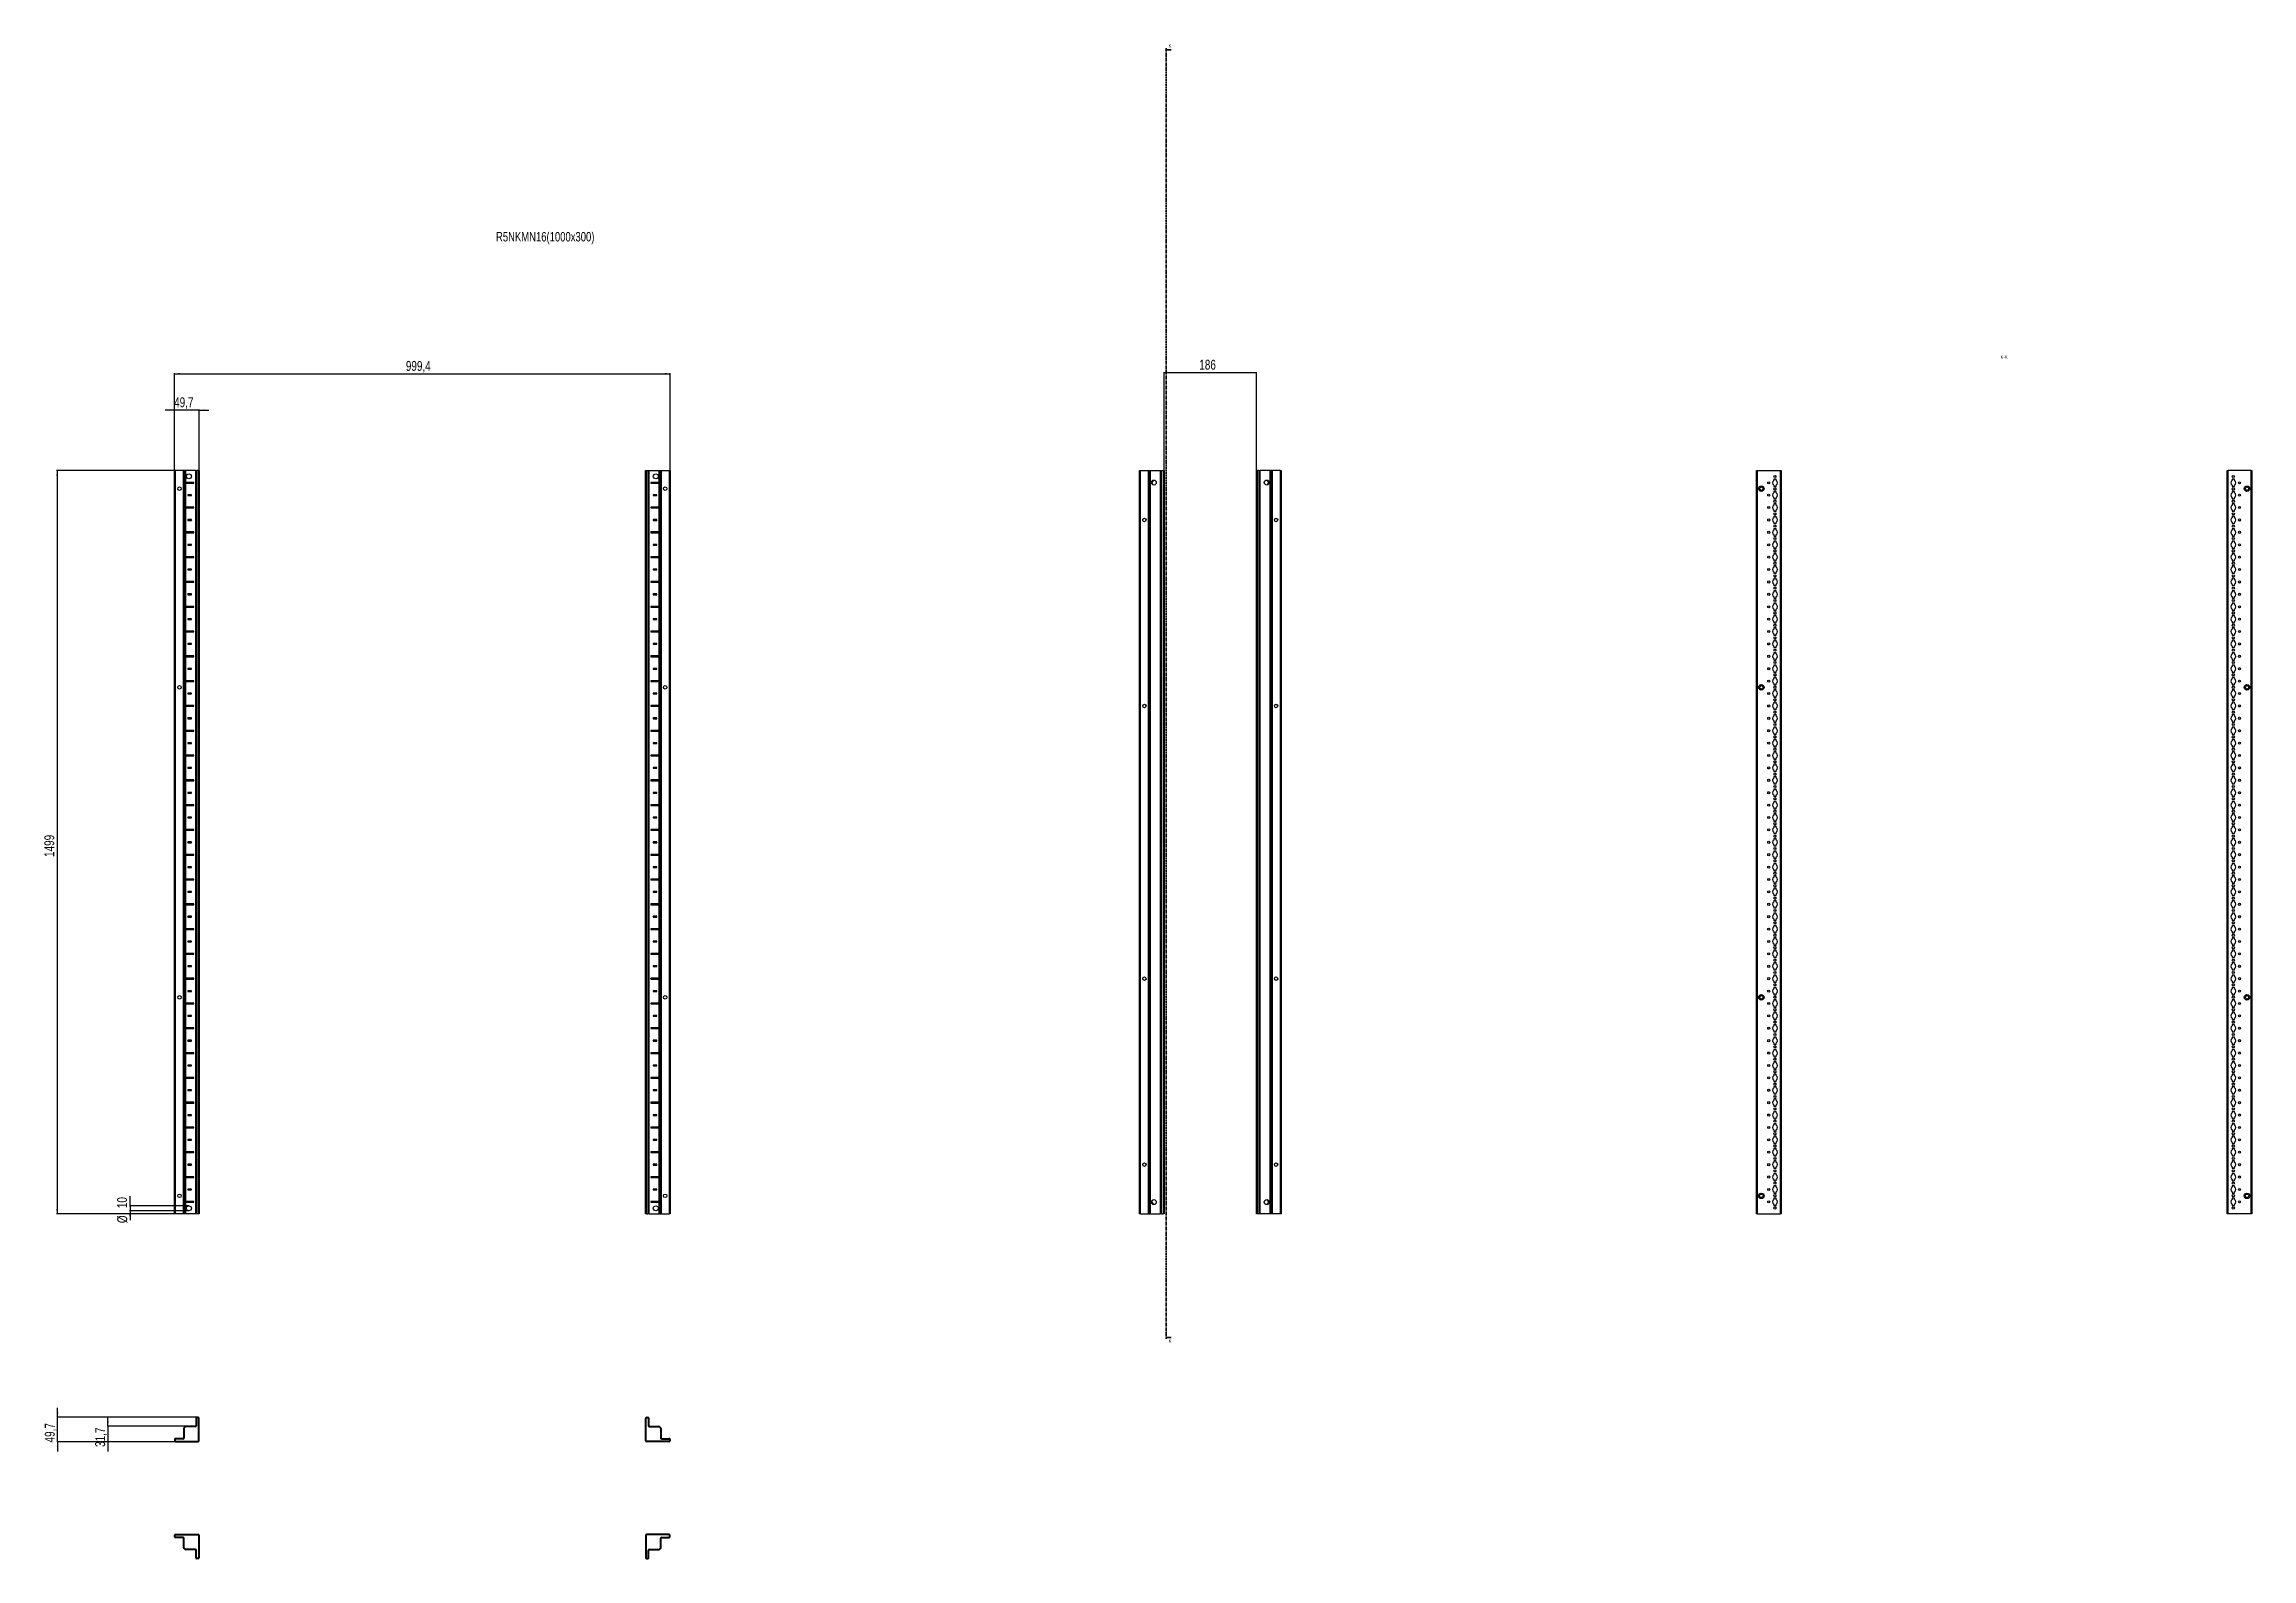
# Model space of a CAD drawing. Header units: millimetres. Extents: x -199 to 4254, y -1547 to 1507.
import ezdxf

# ---------------------------------------------------------------- set-up
doc = ezdxf.new("R2010")
doc.units = ezdxf.units.MM
doc.linetypes.add('CENTER', pattern=[10.16, 6.35, -1.27, 1.27, -1.27])
doc.layers.add('FORMAT', color=7, linetype='Continuous')
doc.styles.add('SLDTEXTSTYLE0', font='TXT', dxfattribs={"width": 0.75})
doc.dimstyles.new('SLDDIMSTYLE0', dxfattribs={"dimtxt": 20, "dimasz": 10, "dimexe": 0, "dimexo": 0.0625, "dimgap": 5, "dimtad": 2, "dimdec": 1, "dimrnd": 1e-09, "dimzin": 12, "dimdsep": 46, "dimtxsty": 'SLDTEXTSTYLE0', "dimsah": 1, "dimcen": 0.09, "dimadec": 0, "dimazin": 3, "dimtfac": 1, "dimtofl": 0, "dimtmove": 0, "dimatfit": 3, "dimfxl": 0, "dimfrac": 2, "dimtolj": 1, "dimtzin": 12, "dimarcsym": 0})
doc.dimstyles.new('SLDDIMSTYLE1', dxfattribs={"dimtxt": 20, "dimasz": 10, "dimexe": 0, "dimexo": 0.0625, "dimgap": 5, "dimtad": 2, "dimdec": 1, "dimrnd": 1e-09, "dimzin": 12, "dimdsep": 46, "dimtxsty": 'SLDTEXTSTYLE0', "dimsah": 1, "dimcen": 0.09, "dimadec": 0, "dimazin": 3, "dimtfac": 1, "dimtmove": 0, "dimatfit": 0, "dimfxl": 0, "dimfrac": 2, "dimtolj": 1, "dimtzin": 12, "dimarcsym": 0})

msp = doc.modelspace()

# ---------------------------------------------------------------- texts
at = {"color": 7, "linetype": 'Continuous', "char_height": 7, "attachment_point": 1, "style": 'SLDTEXTSTYLE0'}
for insert in [(2069.01, 1507.18), (2069.01, -1104.37)]:
    msp.add_mtext('K', dxfattribs=dict(at, insert=insert))
at = {"layer": 'FORMAT', "style": 'SLDTEXTSTYLE0'}
for s, insert, char_height, attachment_point in [('R5NKMN16(1000x300)', (712.24, 1128.39), 19.05, 1), ('K-K', (3754.51, 879.8), 7, 2)]:
    msp.add_mtext(s, dxfattribs=dict(at, insert=insert, char_height=char_height, attachment_point=attachment_point))

# ---------------------------------------------------------------- blocks, each defined once
blk = doc.blocks.new('_D')
at = {"layer": 'FORMAT'}
for p, q in [((86.4, 647.2), (-174.2, 647.2)), ((-173.2, 647.2), (-173.2, -851.8)), ((86.4, -851.8), (-174.2, -851.8))]:
    blk.add_line(p, q, dxfattribs=at)
for points in [[(-173.2, 647.2), (-174.7, 637.2), (-171.6, 637.2)], [(-173.2, -851.8), (-171.6, -841.8), (-174.7, -841.8)]]:
    blk.add_solid(points, dxfattribs=at)
at = {"layer": 'FORMAT', "insert": (-198.9, -131.8), "char_height": 20, "attachment_point": 1, "rotation": 90, "style": 'SLDTEXTSTYLE0'}
blk.add_mtext('1499', dxfattribs=at)
blk = doc.blocks.new('_D_1')
at = {"layer": 'FORMAT'}
for p, q in [((64, 647.2), (64, 843.6)), ((64, 842.6), (1063.4, 842.6)), ((1063.4, 647.2), (1063.4, 843.6))]:
    blk.add_line(p, q, dxfattribs=at)
for points in [[(64, 842.6), (74, 841.1), (74, 844.2)], [(1063.4, 842.6), (1053.4, 844.2), (1053.4, 841.1)]]:
    blk.add_solid(points, dxfattribs=at)
at = {"layer": 'FORMAT', "insert": (530.4, 868.4), "char_height": 20, "attachment_point": 1, "style": 'SLDTEXTSTYLE0'}
blk.add_mtext('999,4', dxfattribs=at)
blk = doc.blocks.new('_D_2')
at = {"layer": 'FORMAT'}
for p, q in [((64, 769.2), (44.7, 769.2)), ((64, 647.2), (64, 770.2)), ((113.7, 769.2), (64, 769.2)), ((113.7, 647.2), (113.7, 770.2)), ((113.7, 769.2), (132.9, 769.2))]:
    blk.add_line(p, q, dxfattribs=at)
for points in [[(64, 769.2), (54, 770.7), (54, 767.7)], [(113.7, 769.2), (123.7, 767.7), (123.7, 770.7)]]:
    blk.add_solid(points, dxfattribs=at)
at = {"layer": 'FORMAT', "insert": (63, 795), "char_height": 20, "attachment_point": 1, "style": 'SLDTEXTSTYLE0'}
blk.add_mtext('49,7', dxfattribs=at)
blk = doc.blocks.new('_D_3')
at = {"layer": 'FORMAT'}
for p, q in [((92.8, -835.3), (-27, -835.3)), ((92.8, -845.3), (-27, -845.3)), ((-26, -835.3), (-26, -816.1)), ((-26, -835.3), (-26, -845.3)), ((-26, -845.3), (-26, -864.5))]:
    blk.add_line(p, q, dxfattribs=at)
for points in [[(-26, -835.3), (-24.5, -825.3), (-27.6, -825.3)], [(-26, -845.3), (-27.6, -855.3), (-24.5, -855.3)]]:
    blk.add_solid(points, dxfattribs=at)
at = {"layer": 'FORMAT', "char_height": 20, "attachment_point": 1, "rotation": 90, "style": 'SLDTEXTSTYLE0'}
for s, insert in [('10', (-52.1, -840)), ('%%c', (-51.8, -870.2))]:
    blk.add_mtext(s, dxfattribs=dict(at, insert=insert))
blk = doc.blocks.new('_D_4')
at = {"layer": 'FORMAT'}
for p, q in [((2060.1, 647.2), (2060.1, 846)), ((2060.1, 845), (2246.1, 845)), ((2246.1, 647.2), (2246.1, 846))]:
    blk.add_line(p, q, dxfattribs=at)
for points in [[(2060.1, 845), (2070.1, 843.5), (2070.1, 846.5)], [(2246.1, 845), (2236.1, 846.5), (2236.1, 843.5)]]:
    blk.add_solid(points, dxfattribs=at)
at = {"layer": 'FORMAT', "insert": (2131, 870.8), "char_height": 20, "attachment_point": 1, "style": 'SLDTEXTSTYLE0'}
blk.add_mtext('186', dxfattribs=at)
blk = doc.blocks.new('_D_5')
at = {"layer": 'FORMAT'}
for p, q in [((-172.2, -1261.8), (-172.2, -1242.5)), ((108.5, -1261.8), (-173.2, -1261.8)), ((-172.2, -1311.5), (-172.2, -1261.8)), ((66, -1311.5), (-173.2, -1311.5)), ((-172.2, -1311.5), (-172.2, -1330.7))]:
    blk.add_line(p, q, dxfattribs=at)
for points in [[(-172.2, -1261.8), (-170.6, -1251.8), (-173.7, -1251.8)], [(-172.2, -1311.5), (-173.7, -1321.5), (-170.6, -1321.5)]]:
    blk.add_solid(points, dxfattribs=at)
at = {"layer": 'FORMAT', "insert": (-197.9, -1312.5), "char_height": 20, "attachment_point": 1, "rotation": 90, "style": 'SLDTEXTSTYLE0'}
blk.add_mtext('49,7', dxfattribs=at)
blk = doc.blocks.new('_D_6')
at = {"layer": 'FORMAT'}
for p, q in [((86.4, -1279.8), (-71.5, -1279.8)), ((-70.5, -1279.8), (-70.5, -1260.5)), ((-70.5, -1279.8), (-70.5, -1311.5)), ((66, -1311.5), (-71.5, -1311.5)), ((-70.5, -1311.5), (-70.5, -1330.7))]:
    blk.add_line(p, q, dxfattribs=at)
for points in [[(-70.5, -1279.8), (-69, -1269.8), (-72.1, -1269.8)], [(-70.5, -1311.5), (-72.1, -1321.5), (-69, -1321.5)]]:
    blk.add_solid(points, dxfattribs=at)
at = {"layer": 'FORMAT', "insert": (-96.3, -1321.5), "char_height": 20, "attachment_point": 1, "rotation": 90, "style": 'SLDTEXTSTYLE0'}
blk.add_mtext('31,7', dxfattribs=at)

# ---------------------------------------------------------------- dimensions: what is measured, and where the dimension line sits
at = {"layer": 'FORMAT'}
for base, p1, p2, angle, dimstyle, picture, middle in [((1063.38, 842.62), (63.98, 647.21), (1063.38, 647.21), 0, 'SLDDIMSTYLE0', '_D_1', (563.68, 842.62)), ((2246.13, 845), (2060.13, 647.21), (2246.13, 647.21), 0, 'SLDDIMSTYLE0', '_D_4', (2153.13, 845)), ((-173.15, -851.79), (86.42, 647.21), (86.42, -851.79), 90, 'SLDDIMSTYLE0', '_D', (-173.15, -102.29)), ((-172.17, -1261.77), (65.98, -1311.47), (108.48, -1261.77), 90, 'SLDDIMSTYLE1', '_D_5', (-172.17, -1286.62)), ((-70.54, -1311.47), (86.42, -1279.77), (65.98, -1311.47), 90, 'SLDDIMSTYLE1', '_D_6', (-70.54, -1295.62))]:
    dim = msp.add_linear_dim(base=base, p1=p1, p2=p2, angle=angle, dimstyle=dimstyle, dxfattribs=at)
    dim.commit()
    dim.dimension.update_dxf_attribs({"geometry": picture, "text_midpoint": middle, "dimtype": 160})
dim = msp.add_linear_dim(base=(63.98, 769.21), p1=(113.68, 647.21), p2=(63.98, 647.21), dimstyle='SLDDIMSTYLE1', dxfattribs=at)
dim.commit()
dim.dimension.update_dxf_attribs({"geometry": '_D_2', "text_midpoint": (88.83, 769.21), "dimtype": 160})
dim = msp.add_linear_dim(base=(-26.02, -845.29), p1=(92.83, -835.29), p2=(92.83, -845.29), angle=90, text='%%c<>', dimstyle='SLDDIMSTYLE1', dxfattribs=at)
dim.commit()
dim.dimension.update_dxf_attribs({"geometry": '_D_3', "text_midpoint": (-26.02, -840.29), "dimtype": 160})

# ---------------------------------------------------------------- linework, layer by layer
at = {"color": 7, "linetype": 'CENTER', "lineweight": 35}
msp.add_line((2063.86, 1499.09), (2063.86, -1103.67), dxfattribs=at)
at = {"color": 7, "linetype": 'Continuous', "lineweight": 35}
for p, q in [((2074.5, 1496.09), (2063.86, 1496.09)), ((2074.5, -1100.67), (2063.86, -1100.67))]:
    msp.add_line(p, q, dxfattribs=at)
at = {"color": 7, "linetype": 'Continuous', "lineweight": 25}
for p, q in [((63.98, -851.79), (63.98, 647.21)), ((63.98, 647.21), (65.98, 647.21)), ((81.33, 647.21), (65.98, 647.21)), ((81.33, 647.21), (81.98, 647.21)), ((81.98, -851.79), (81.98, 647.21)), ((81.98, 647.21), (82.56, 647.21)), ((83.77, 647.21), (82.56, 647.21)), ((83.77, -851.79), (83.77, 647.21)), ((83.8, 647.21), (83.77, 647.21)), ((83.8, -851.79), (83.8, 647.21)), ((85.01, 647.21), (83.8, 647.21)), ((85.01, 647.21), (86.42, 647.21)), ((105.83, 647.21), (86.42, 647.21)), ((105.83, 647.21), (106.48, 647.21)), ((106.48, -851.79), (106.48, 647.21)), ((106.48, 647.21), (108.48, 647.21)), ((111.68, 647.21), (108.48, 647.21)), ((111.68, 647.21), (113.68, 647.21)), ((113.68, 647.21), (113.68, -851.79)), ((1013.68, -851.79), (1013.68, 647.21)), ((1013.68, 647.21), (1015.68, 647.21)), ((1015.68, 647.21), (1018.88, 647.21)), ((1018.88, 647.21), (1020.88, 647.21)), ((1020.88, 647.21), (1020.88, -851.79)), ((1020.88, 647.21), (1021.53, 647.21)), ((1021.53, 647.21), (1040.93, 647.21)), ((1040.93, 647.21), (1042.34, 647.21)), ((1042.34, 647.21), (1043.55, 647.21)), ((1043.55, 647.21), (1043.55, -851.79)), ((1043.55, 647.21), (1043.58, 647.21)), ((1043.58, 647.21), (1043.58, -851.79)), ((1043.58, 647.21), (1044.79, 647.21)), ((1044.79, 647.21), (1045.38, 647.21)), ((1045.38, 647.21), (1045.38, -851.79)), ((1045.38, 647.21), (1046.03, 647.21)), ((1046.03, 647.21), (1061.38, 647.21)), ((1061.38, 647.21), (1063.38, 647.21)), ((1063.38, 647.21), (1063.38, -851.79)), ((2010.43, -851.79), (2010.43, 647.21)), ((2010.43, 647.21), (2012.43, 647.21)), ((2012.43, 647.21), (2027.78, 647.21)), ((2027.78, 647.21), (2028.43, 647.21)), ((2028.43, 623.46), (2028.43, 647.21)), ((2028.43, 647.21), (2029.01, 647.21)), ((2029.01, 647.21), (2030.22, 647.21)), ((2030.22, 647.21), (2030.22, -851.79)), ((2030.22, 647.21), (2030.25, 647.21)), ((2030.25, 647.21), (2030.25, -851.79)), ((2030.25, 647.21), (2031.46, 647.21)), ((2031.46, 647.21), (2032.87, 647.21)), ((2032.87, 647.21), (2052.28, 647.21)), ((2038.48, 627.73), (2038.48, 628.14)), ((2052.28, 647.21), (2052.93, 647.21)), ((2052.93, -851.79), (2052.93, 647.21)), ((2052.93, 647.21), (2054.93, 647.21)), ((2054.93, 647.21), (2058.13, 647.21)), ((2058.13, 647.21), (2060.13, 647.21)), ((2060.13, 647.21), (2060.13, -851.79)), ((2246.13, -851.79), (2246.13, 647.21)), ((2246.13, 647.21), (2248.13, 647.21)), ((2251.33, 647.21), (2248.13, 647.21)), ((2251.33, 647.21), (2253.33, 647.21)), ((2253.33, 647.21), (2253.33, -851.79)), ((2253.33, 647.21), (2253.98, 647.21)), ((2273.38, 647.21), (2253.98, 647.21)), ((2267.78, 628.14), (2267.78, 627.73)), ((2273.38, 647.21), (2274.79, 647.21)), ((2276, 647.21), (2274.79, 647.21)), ((2276, -851.79), (2276, 647.21)), ((2276.03, 647.21), (2276, 647.21)), ((2276.03, -851.79), (2276.03, 647.21)), ((2277.24, 647.21), (2276.03, 647.21)), ((2277.24, 647.21), (2277.83, 647.21)), ((2277.83, 647.21), (2277.83, 623.46)), ((2277.83, 647.21), (2278.48, 647.21)), ((2293.83, 647.21), (2278.48, 647.21)), ((2293.83, 647.21), (2295.83, 647.21)), ((2295.83, 647.21), (2295.83, -851.79)), ((3254.87, -851.79), (3254.87, 647.21)), ((3254.87, 647.21), (3256.87, 647.21)), ((3256.87, 647.21), (3302.57, 647.21)), ((3289.92, 629.61), (3289.92, 627.73)), ((3294.02, 630.11), (3290.42, 630.11)), ((3294.52, 627.73), (3294.52, 629.61)), ((3302.57, 647.21), (3304.57, 647.21)), ((3304.57, 647.21), (3304.57, -851.79)), ((4204.57, -851.79), (4204.57, 647.21)), ((4204.57, 647.21), (4206.57, 647.21)), ((4252.27, 647.21), (4206.57, 647.21)), ((4214.62, 629.61), (4214.62, 627.73)), ((4218.72, 630.11), (4215.12, 630.11)), ((4219.22, 627.73), (4219.22, 629.61)), ((4252.27, 647.21), (4254.27, 647.21)), ((4254.27, 647.21), (4254.27, -851.79)), ((85.93, 623.35), (85.93, 622.06)), ((86.58, 622.71), (85.93, 623.35)), ((86.58, 622.71), (85.93, 622.06)), ((102.83, 623.46), (86.42, 623.46)), ((86.42, 621.96), (102.83, 621.96)), ((102.08, 622.71), (86.58, 622.71)), ((98.33, 598.46), (90.33, 598.46)), ((90.33, 598.46), (90.33, 596.96)), ((91.08, 597.71), (90.33, 598.46)), ((91.08, 597.71), (90.33, 596.96)), ((90.33, 596.96), (98.33, 596.96)), ((97.58, 597.71), (91.08, 597.71)), ((97.58, 597.71), (98.33, 598.46)), ((97.58, 597.71), (98.33, 596.96)), ((98.33, 596.96), (98.33, 598.46)), ((102.08, 622.71), (102.83, 623.46)), ((102.08, 622.71), (102.83, 621.96)), ((102.83, 621.96), (102.83, 623.46)), ((1025.28, 622.71), (1024.53, 623.46)), ((1040.93, 623.46), (1024.53, 623.46)), ((1024.53, 623.46), (1024.53, 621.96)), ((1025.28, 622.71), (1024.53, 621.96)), ((1024.53, 621.96), (1040.93, 621.96)), ((1025.28, 622.71), (1040.78, 622.71)), ((1037.03, 598.46), (1029.03, 598.46)), ((1029.03, 598.46), (1029.03, 596.96)), ((1029.78, 597.71), (1029.03, 598.46)), ((1029.78, 597.71), (1029.03, 596.96)), ((1029.03, 596.96), (1037.03, 596.96)), ((1029.78, 597.71), (1036.28, 597.71)), ((1036.28, 597.71), (1037.03, 598.46)), ((1036.28, 597.71), (1037.03, 596.96)), ((1037.03, 596.96), (1037.03, 598.46)), ((1040.78, 622.71), (1041.42, 623.35)), ((1040.78, 622.71), (1041.42, 622.06)), ((1041.42, 622.06), (1041.42, 623.35)), ((2028.49, 623.35), (2028.43, 623.46)), ((2028.43, 623.46), (2028.43, 621.96)), ((2028.43, 621.96), (2028.49, 622.06)), ((2028.43, 573.46), (2028.43, 621.96)), ((2028.49, 622.06), (2028.49, 623.35)), ((2277.83, 623.46), (2277.76, 623.35)), ((2277.76, 623.35), (2277.76, 622.06)), ((2277.76, 622.06), (2277.83, 621.96)), ((2277.83, 621.96), (2277.83, 623.46)), ((2277.83, 621.96), (2277.83, 573.46)), ((3289.92, 617.68), (3289.92, 615.81)), ((3289.92, 604.61), (3289.92, 602.73)), ((3289.92, 592.68), (3289.92, 590.81)), ((3289.92, 579.61), (3289.92, 577.73)), ((3290.42, 615.31), (3294.02, 615.31)), ((3294.02, 605.11), (3290.42, 605.11)), ((3290.42, 590.31), (3294.02, 590.31)), ((3294.02, 580.11), (3290.42, 580.11)), ((3294.52, 615.81), (3294.52, 617.68)), ((3294.52, 602.73), (3294.52, 604.61)), ((3294.52, 590.81), (3294.52, 592.68)), ((3294.52, 577.73), (3294.52, 579.61)), ((4214.62, 617.68), (4214.62, 615.81)), ((4214.62, 604.61), (4214.62, 602.73)), ((4214.62, 592.68), (4214.62, 590.81)), ((4214.62, 579.61), (4214.62, 577.73)), ((4215.12, 615.31), (4218.72, 615.31)), ((4218.72, 605.11), (4215.12, 605.11)), ((4215.12, 590.31), (4218.72, 590.31)), ((4218.72, 580.11), (4215.12, 580.11)), ((4219.22, 615.81), (4219.22, 617.68)), ((4219.22, 602.73), (4219.22, 604.61)), ((4219.22, 590.81), (4219.22, 592.68)), ((4219.22, 577.73), (4219.22, 579.61)), ((85.93, 573.35), (85.93, 572.06)), ((86.58, 572.71), (85.93, 573.35)), ((86.58, 572.71), (85.93, 572.06)), ((102.83, 573.46), (86.42, 573.46)), ((86.42, 571.96), (102.83, 571.96)), ((102.08, 572.71), (86.58, 572.71)), ((98.33, 548.46), (90.33, 548.46)), ((90.33, 548.46), (90.33, 546.96)), ((91.08, 547.71), (90.33, 548.46)), ((91.08, 547.71), (90.33, 546.96)), ((90.33, 546.96), (98.33, 546.96)), ((97.58, 547.71), (91.08, 547.71)), ((97.58, 547.71), (98.33, 548.46)), ((97.58, 547.71), (98.33, 546.96)), ((98.33, 546.96), (98.33, 548.46)), ((102.08, 572.71), (102.83, 573.46)), ((102.08, 572.71), (102.83, 571.96)), ((102.83, 571.96), (102.83, 573.46)), ((1040.93, 573.46), (1024.53, 573.46)), ((1024.53, 573.46), (1024.53, 571.96)), ((1025.28, 572.71), (1024.53, 573.46)), ((1025.28, 572.71), (1024.53, 571.96)), ((1024.53, 571.96), (1040.93, 571.96)), ((1025.28, 572.71), (1040.78, 572.71)), ((1037.03, 548.46), (1029.03, 548.46)), ((1029.03, 548.46), (1029.03, 546.96)), ((1029.78, 547.71), (1029.03, 548.46)), ((1029.78, 547.71), (1029.03, 546.96)), ((1029.03, 546.96), (1037.03, 546.96)), ((1029.78, 547.71), (1036.28, 547.71)), ((1036.28, 547.71), (1037.03, 548.46)), ((1036.28, 547.71), (1037.03, 546.96)), ((1037.03, 546.96), (1037.03, 548.46)), ((1040.78, 572.71), (1041.42, 573.35)), ((1040.78, 572.71), (1041.42, 572.06)), ((1041.42, 572.06), (1041.42, 573.35)), ((2028.49, 573.35), (2028.43, 573.46)), ((2028.43, 573.46), (2028.43, 571.96)), ((2028.43, 571.96), (2028.49, 572.06)), ((2028.43, 523.46), (2028.43, 571.96)), ((2028.49, 572.06), (2028.49, 573.35)), ((2277.83, 573.46), (2277.76, 573.35)), ((2277.76, 573.35), (2277.76, 572.06)), ((2277.76, 572.06), (2277.83, 571.96)), ((2277.83, 571.96), (2277.83, 573.46)), ((2277.83, 571.96), (2277.83, 523.46)), ((3289.92, 567.68), (3289.92, 565.81)), ((3289.92, 554.61), (3289.92, 552.73)), ((3289.92, 542.68), (3289.92, 540.81)), ((3290.42, 565.31), (3294.02, 565.31)), ((3294.02, 555.11), (3290.42, 555.11)), ((3290.42, 540.31), (3294.02, 540.31)), ((3294.52, 565.81), (3294.52, 567.68)), ((3294.52, 552.73), (3294.52, 554.61)), ((3294.52, 540.81), (3294.52, 542.68)), ((4214.62, 567.68), (4214.62, 565.81)), ((4214.62, 554.61), (4214.62, 552.73)), ((4214.62, 542.68), (4214.62, 540.81)), ((4215.12, 565.31), (4218.72, 565.31)), ((4218.72, 555.11), (4215.12, 555.11)), ((4215.12, 540.31), (4218.72, 540.31)), ((4219.22, 565.81), (4219.22, 567.68)), ((4219.22, 552.73), (4219.22, 554.61)), ((4219.22, 540.81), (4219.22, 542.68)), ((85.93, 523.35), (85.93, 522.06)), ((86.58, 522.71), (85.93, 523.35)), ((86.58, 522.71), (85.93, 522.06)), ((102.83, 523.46), (86.42, 523.46)), ((86.42, 521.96), (102.83, 521.96)), ((102.08, 522.71), (86.58, 522.71)), ((98.33, 498.46), (90.33, 498.46)), ((90.33, 498.46), (90.33, 496.96)), ((91.08, 497.71), (90.33, 498.46)), ((91.08, 497.71), (90.33, 496.96)), ((90.33, 496.96), (98.33, 496.96)), ((97.58, 497.71), (91.08, 497.71)), ((97.58, 497.71), (98.33, 498.46)), ((97.58, 497.71), (98.33, 496.96)), ((98.33, 496.96), (98.33, 498.46)), ((102.08, 522.71), (102.83, 523.46)), ((102.08, 522.71), (102.83, 521.96)), ((102.83, 521.96), (102.83, 523.46)), ((1040.93, 523.46), (1024.53, 523.46)), ((1024.53, 523.46), (1024.53, 521.96)), ((1025.28, 522.71), (1024.53, 523.46)), ((1025.28, 522.71), (1024.53, 521.96)), ((1024.53, 521.96), (1040.93, 521.96)), ((1025.28, 522.71), (1040.78, 522.71)), ((1037.03, 498.46), (1029.03, 498.46)), ((1029.03, 498.46), (1029.03, 496.96)), ((1029.78, 497.71), (1029.03, 498.46)), ((1029.78, 497.71), (1029.03, 496.96)), ((1029.03, 496.96), (1037.03, 496.96)), ((1029.78, 497.71), (1036.28, 497.71)), ((1036.28, 497.71), (1037.03, 498.46)), ((1036.28, 497.71), (1037.03, 496.96)), ((1037.03, 496.96), (1037.03, 498.46)), ((1040.78, 522.71), (1041.42, 523.35)), ((1040.78, 522.71), (1041.42, 522.06)), ((1041.42, 522.06), (1041.42, 523.35)), ((2028.49, 523.35), (2028.43, 523.46)), ((2028.43, 523.46), (2028.43, 521.96)), ((2028.43, 521.96), (2028.49, 522.06)), ((2028.43, 473.46), (2028.43, 521.96)), ((2028.49, 522.06), (2028.49, 523.35)), ((2277.83, 523.46), (2277.76, 523.35)), ((2277.76, 523.35), (2277.76, 522.06)), ((2277.76, 522.06), (2277.83, 521.96)), ((2277.83, 521.96), (2277.83, 523.46)), ((2277.83, 521.96), (2277.83, 473.46)), ((3289.92, 529.61), (3289.92, 527.73)), ((3289.92, 517.68), (3289.92, 515.81)), ((3289.92, 504.61), (3289.92, 502.73)), ((3289.92, 492.68), (3289.92, 490.81)), ((3294.02, 530.11), (3290.42, 530.11)), ((3290.42, 515.31), (3294.02, 515.31)), ((3294.02, 505.11), (3290.42, 505.11)), ((3290.42, 490.31), (3294.02, 490.31)), ((3294.52, 527.73), (3294.52, 529.61)), ((3294.52, 515.81), (3294.52, 517.68)), ((3294.52, 502.73), (3294.52, 504.61)), ((3294.52, 490.81), (3294.52, 492.68)), ((4214.62, 529.61), (4214.62, 527.73)), ((4214.62, 517.68), (4214.62, 515.81)), ((4214.62, 504.61), (4214.62, 502.73)), ((4214.62, 492.68), (4214.62, 490.81)), ((4218.72, 530.11), (4215.12, 530.11)), ((4215.12, 515.31), (4218.72, 515.31)), ((4218.72, 505.11), (4215.12, 505.11)), ((4215.12, 490.31), (4218.72, 490.31)), ((4219.22, 527.73), (4219.22, 529.61)), ((4219.22, 515.81), (4219.22, 517.68)), ((4219.22, 502.73), (4219.22, 504.61)), ((4219.22, 490.81), (4219.22, 492.68)), ((85.93, 473.35), (85.93, 472.06)), ((86.58, 472.71), (85.93, 473.35)), ((86.58, 472.71), (85.93, 472.06)), ((102.83, 473.46), (86.42, 473.46)), ((86.42, 471.96), (102.83, 471.96)), ((102.08, 472.71), (86.58, 472.71)), ((98.33, 448.46), (90.33, 448.46)), ((90.33, 448.46), (90.33, 446.96)), ((91.08, 447.71), (90.33, 448.46)), ((91.08, 447.71), (90.33, 446.96)), ((90.33, 446.96), (98.33, 446.96)), ((97.58, 447.71), (91.08, 447.71)), ((97.58, 447.71), (98.33, 448.46)), ((97.58, 447.71), (98.33, 446.96)), ((98.33, 446.96), (98.33, 448.46)), ((102.08, 472.71), (102.83, 473.46)), ((102.08, 472.71), (102.83, 471.96)), ((102.83, 471.96), (102.83, 473.46)), ((1040.93, 473.46), (1024.53, 473.46)), ((1024.53, 473.46), (1024.53, 471.96)), ((1025.28, 472.71), (1024.53, 473.46)), ((1025.28, 472.71), (1024.53, 471.96)), ((1024.53, 471.96), (1040.93, 471.96)), ((1025.28, 472.71), (1040.78, 472.71)), ((1037.03, 448.46), (1029.03, 448.46)), ((1029.03, 448.46), (1029.03, 446.96)), ((1029.78, 447.71), (1029.03, 448.46)), ((1029.78, 447.71), (1029.03, 446.96)), ((1029.03, 446.96), (1037.03, 446.96)), ((1029.78, 447.71), (1036.28, 447.71)), ((1036.28, 447.71), (1037.03, 448.46)), ((1036.28, 447.71), (1037.03, 446.96)), ((1037.03, 446.96), (1037.03, 448.46)), ((1040.78, 472.71), (1041.42, 473.35)), ((1040.78, 472.71), (1041.42, 472.06)), ((1041.42, 472.06), (1041.42, 473.35)), ((2028.49, 473.35), (2028.43, 473.46)), ((2028.43, 473.46), (2028.43, 471.96)), ((2028.43, 471.96), (2028.49, 472.06)), ((2028.43, 423.46), (2028.43, 471.96)), ((2028.49, 472.06), (2028.49, 473.35)), ((2277.83, 473.46), (2277.76, 473.35)), ((2277.76, 473.35), (2277.76, 472.06)), ((2277.76, 472.06), (2277.83, 471.96)), ((2277.83, 471.96), (2277.83, 473.46)), ((2277.83, 471.96), (2277.83, 423.46)), ((3289.92, 479.61), (3289.92, 477.73)), ((3289.92, 467.68), (3289.92, 465.81)), ((3289.92, 454.61), (3289.92, 452.73)), ((3294.02, 480.11), (3290.42, 480.11)), ((3290.42, 465.31), (3294.02, 465.31)), ((3294.02, 455.11), (3290.42, 455.11)), ((3294.52, 477.73), (3294.52, 479.61)), ((3294.52, 465.81), (3294.52, 467.68)), ((3294.52, 452.73), (3294.52, 454.61)), ((4214.62, 479.61), (4214.62, 477.73)), ((4214.62, 467.68), (4214.62, 465.81)), ((4214.62, 454.61), (4214.62, 452.73)), ((4218.72, 480.11), (4215.12, 480.11)), ((4215.12, 465.31), (4218.72, 465.31)), ((4218.72, 455.11), (4215.12, 455.11)), ((4219.22, 477.73), (4219.22, 479.61)), ((4219.22, 465.81), (4219.22, 467.68)), ((4219.22, 452.73), (4219.22, 454.61)), ((85.93, 423.35), (85.93, 422.06)), ((86.58, 422.71), (85.93, 423.35)), ((86.58, 422.71), (85.93, 422.06)), ((102.83, 423.46), (86.42, 423.46)), ((86.42, 421.96), (102.83, 421.96)), ((102.08, 422.71), (86.58, 422.71)), ((102.08, 422.71), (102.83, 423.46)), ((102.08, 422.71), (102.83, 421.96)), ((102.83, 421.96), (102.83, 423.46)), ((1040.93, 423.46), (1024.53, 423.46)), ((1024.53, 423.46), (1024.53, 421.96)), ((1025.28, 422.71), (1024.53, 423.46)), ((1025.28, 422.71), (1024.53, 421.96)), ((1024.53, 421.96), (1040.93, 421.96)), ((1025.28, 422.71), (1040.78, 422.71)), ((1040.78, 422.71), (1041.42, 423.35)), ((1040.78, 422.71), (1041.42, 422.06)), ((1041.42, 422.06), (1041.42, 423.35)), ((2028.49, 423.35), (2028.43, 423.46)), ((2028.43, 423.46), (2028.43, 421.96)), ((2028.43, 421.96), (2028.49, 422.06)), ((2028.43, 373.46), (2028.43, 421.96)), ((2028.49, 422.06), (2028.49, 423.35)), ((2277.83, 423.46), (2277.76, 423.35)), ((2277.76, 423.35), (2277.76, 422.06)), ((2277.76, 422.06), (2277.83, 421.96)), ((2277.83, 421.96), (2277.83, 423.46)), ((2277.83, 421.96), (2277.83, 373.46)), ((3289.92, 442.68), (3289.92, 440.81)), ((3289.92, 429.61), (3289.92, 427.73)), ((3289.92, 417.68), (3289.92, 415.81)), ((3289.92, 404.61), (3289.92, 402.73)), ((3290.42, 440.31), (3294.02, 440.31)), ((3294.02, 430.11), (3290.42, 430.11)), ((3290.42, 415.31), (3294.02, 415.31)), ((3294.02, 405.11), (3290.42, 405.11)), ((3294.52, 440.81), (3294.52, 442.68)), ((3294.52, 427.73), (3294.52, 429.61)), ((3294.52, 415.81), (3294.52, 417.68)), ((3294.52, 402.73), (3294.52, 404.61)), ((4214.62, 442.68), (4214.62, 440.81)), ((4214.62, 429.61), (4214.62, 427.73)), ((4214.62, 417.68), (4214.62, 415.81)), ((4214.62, 404.61), (4214.62, 402.73)), ((4215.12, 440.31), (4218.72, 440.31)), ((4218.72, 430.11), (4215.12, 430.11)), ((4215.12, 415.31), (4218.72, 415.31)), ((4218.72, 405.11), (4215.12, 405.11)), ((4219.22, 440.81), (4219.22, 442.68)), ((4219.22, 427.73), (4219.22, 429.61)), ((4219.22, 415.81), (4219.22, 417.68)), ((4219.22, 402.73), (4219.22, 404.61)), ((85.93, 373.35), (85.93, 372.06)), ((86.58, 372.71), (85.93, 373.35)), ((86.58, 372.71), (85.93, 372.06)), ((102.83, 373.46), (86.42, 373.46)), ((86.42, 371.96), (102.83, 371.96)), ((102.08, 372.71), (86.58, 372.71)), ((98.33, 398.46), (90.33, 398.46)), ((90.33, 398.46), (90.33, 396.96)), ((91.08, 397.71), (90.33, 398.46)), ((91.08, 397.71), (90.33, 396.96)), ((90.33, 396.96), (98.33, 396.96)), ((97.58, 397.71), (91.08, 397.71)), ((97.58, 397.71), (98.33, 398.46)), ((97.58, 397.71), (98.33, 396.96)), ((98.33, 396.96), (98.33, 398.46)), ((102.08, 372.71), (102.83, 373.46)), ((102.08, 372.71), (102.83, 371.96)), ((102.83, 371.96), (102.83, 373.46)), ((1040.93, 373.46), (1024.53, 373.46)), ((1024.53, 373.46), (1024.53, 371.96)), ((1025.28, 372.71), (1024.53, 373.46)), ((1025.28, 372.71), (1024.53, 371.96)), ((1024.53, 371.96), (1040.93, 371.96)), ((1025.28, 372.71), (1040.78, 372.71)), ((1037.03, 398.46), (1029.03, 398.46)), ((1029.03, 398.46), (1029.03, 396.96)), ((1029.78, 397.71), (1029.03, 398.46)), ((1029.78, 397.71), (1029.03, 396.96)), ((1029.03, 396.96), (1037.03, 396.96)), ((1029.78, 397.71), (1036.28, 397.71)), ((1036.28, 397.71), (1037.03, 398.46)), ((1036.28, 397.71), (1037.03, 396.96)), ((1037.03, 396.96), (1037.03, 398.46)), ((1040.78, 372.71), (1041.42, 373.35)), ((1040.78, 372.71), (1041.42, 372.06)), ((1041.42, 372.06), (1041.42, 373.35)), ((2028.49, 373.35), (2028.43, 373.46)), ((2028.43, 373.46), (2028.43, 371.96)), ((2028.43, 371.96), (2028.49, 372.06)), ((2028.43, 323.46), (2028.43, 371.96)), ((2028.49, 372.06), (2028.49, 373.35)), ((2277.83, 373.46), (2277.76, 373.35)), ((2277.76, 373.35), (2277.76, 372.06)), ((2277.76, 372.06), (2277.83, 371.96)), ((2277.83, 371.96), (2277.83, 373.46)), ((2277.83, 371.96), (2277.83, 323.46)), ((3289.92, 392.68), (3289.92, 390.81)), ((3289.92, 379.61), (3289.92, 377.73)), ((3289.92, 367.68), (3289.92, 365.81)), ((3290.42, 390.31), (3294.02, 390.31)), ((3294.02, 380.11), (3290.42, 380.11)), ((3290.42, 365.31), (3294.02, 365.31)), ((3294.52, 390.81), (3294.52, 392.68)), ((3294.52, 377.73), (3294.52, 379.61)), ((3294.52, 365.81), (3294.52, 367.68)), ((4214.62, 392.68), (4214.62, 390.81)), ((4214.62, 379.61), (4214.62, 377.73)), ((4214.62, 367.68), (4214.62, 365.81)), ((4215.12, 390.31), (4218.72, 390.31)), ((4218.72, 380.11), (4215.12, 380.11)), ((4215.12, 365.31), (4218.72, 365.31)), ((4219.22, 390.81), (4219.22, 392.68)), ((4219.22, 377.73), (4219.22, 379.61)), ((4219.22, 365.81), (4219.22, 367.68)), ((85.93, 323.35), (85.93, 322.06)), ((86.58, 322.71), (85.93, 323.35)), ((86.58, 322.71), (85.93, 322.06)), ((102.83, 323.46), (86.42, 323.46)), ((86.42, 321.96), (102.83, 321.96)), ((102.08, 322.71), (86.58, 322.71)), ((98.33, 348.46), (90.33, 348.46)), ((90.33, 348.46), (90.33, 346.96)), ((91.08, 347.71), (90.33, 348.46)), ((91.08, 347.71), (90.33, 346.96)), ((90.33, 346.96), (98.33, 346.96)), ((97.58, 347.71), (91.08, 347.71)), ((97.58, 347.71), (98.33, 348.46)), ((97.58, 347.71), (98.33, 346.96)), ((98.33, 346.96), (98.33, 348.46)), ((102.08, 322.71), (102.83, 323.46)), ((102.08, 322.71), (102.83, 321.96)), ((102.83, 321.96), (102.83, 323.46)), ((1040.93, 323.46), (1024.53, 323.46)), ((1024.53, 323.46), (1024.53, 321.96)), ((1025.28, 322.71), (1024.53, 323.46)), ((1025.28, 322.71), (1024.53, 321.96)), ((1024.53, 321.96), (1040.93, 321.96)), ((1025.28, 322.71), (1040.78, 322.71)), ((1037.03, 348.46), (1029.03, 348.46)), ((1029.03, 348.46), (1029.03, 346.96)), ((1029.78, 347.71), (1029.03, 348.46)), ((1029.78, 347.71), (1029.03, 346.96)), ((1029.03, 346.96), (1037.03, 346.96)), ((1029.78, 347.71), (1036.28, 347.71)), ((1036.28, 347.71), (1037.03, 348.46)), ((1036.28, 347.71), (1037.03, 346.96)), ((1037.03, 346.96), (1037.03, 348.46)), ((1040.78, 322.71), (1041.42, 323.35)), ((1040.78, 322.71), (1041.42, 322.06)), ((1041.42, 322.06), (1041.42, 323.35)), ((2028.49, 323.35), (2028.43, 323.46)), ((2028.43, 323.46), (2028.43, 321.96)), ((2028.43, 321.96), (2028.49, 322.06)), ((2028.43, 273.46), (2028.43, 321.96)), ((2028.49, 322.06), (2028.49, 323.35)), ((2277.83, 323.46), (2277.76, 323.35)), ((2277.76, 323.35), (2277.76, 322.06)), ((2277.76, 322.06), (2277.83, 321.96)), ((2277.83, 321.96), (2277.83, 323.46)), ((2277.83, 321.96), (2277.83, 273.46)), ((3289.92, 354.61), (3289.92, 352.73)), ((3289.92, 342.68), (3289.92, 340.81)), ((3289.92, 329.61), (3289.92, 327.73)), ((3289.92, 317.68), (3289.92, 315.81)), ((3294.02, 355.11), (3290.42, 355.11)), ((3290.42, 340.31), (3294.02, 340.31)), ((3294.02, 330.11), (3290.42, 330.11)), ((3290.42, 315.31), (3294.02, 315.31)), ((3294.52, 352.73), (3294.52, 354.61)), ((3294.52, 340.81), (3294.52, 342.68)), ((3294.52, 327.73), (3294.52, 329.61)), ((3294.52, 315.81), (3294.52, 317.68)), ((4214.62, 354.61), (4214.62, 352.73)), ((4214.62, 342.68), (4214.62, 340.81)), ((4214.62, 329.61), (4214.62, 327.73)), ((4214.62, 317.68), (4214.62, 315.81)), ((4218.72, 355.11), (4215.12, 355.11)), ((4215.12, 340.31), (4218.72, 340.31)), ((4218.72, 330.11), (4215.12, 330.11)), ((4215.12, 315.31), (4218.72, 315.31)), ((4219.22, 352.73), (4219.22, 354.61)), ((4219.22, 340.81), (4219.22, 342.68)), ((4219.22, 327.73), (4219.22, 329.61)), ((4219.22, 315.81), (4219.22, 317.68)), ((85.93, 273.35), (85.93, 272.06)), ((86.58, 272.71), (85.93, 273.35)), ((86.58, 272.71), (85.93, 272.06)), ((102.83, 273.46), (86.42, 273.46)), ((86.42, 271.96), (102.83, 271.96)), ((102.08, 272.71), (86.58, 272.71)), ((98.33, 298.46), (90.33, 298.46)), ((90.33, 298.46), (90.33, 296.96)), ((91.08, 297.71), (90.33, 298.46)), ((91.08, 297.71), (90.33, 296.96)), ((90.33, 296.96), (98.33, 296.96)), ((97.58, 297.71), (91.08, 297.71)), ((97.58, 297.71), (98.33, 298.46)), ((97.58, 297.71), (98.33, 296.96)), ((98.33, 296.96), (98.33, 298.46)), ((102.08, 272.71), (102.83, 273.46)), ((102.08, 272.71), (102.83, 271.96)), ((102.83, 271.96), (102.83, 273.46)), ((1040.93, 273.46), (1024.53, 273.46)), ((1024.53, 273.46), (1024.53, 271.96)), ((1025.28, 272.71), (1024.53, 273.46)), ((1025.28, 272.71), (1024.53, 271.96)), ((1024.53, 271.96), (1040.93, 271.96)), ((1025.28, 272.71), (1040.78, 272.71)), ((1037.03, 298.46), (1029.03, 298.46)), ((1029.03, 298.46), (1029.03, 296.96)), ((1029.78, 297.71), (1029.03, 298.46)), ((1029.78, 297.71), (1029.03, 296.96)), ((1029.03, 296.96), (1037.03, 296.96)), ((1029.78, 297.71), (1036.28, 297.71)), ((1036.28, 297.71), (1037.03, 298.46)), ((1036.28, 297.71), (1037.03, 296.96)), ((1037.03, 296.96), (1037.03, 298.46)), ((1040.78, 272.71), (1041.42, 273.35)), ((1040.78, 272.71), (1041.42, 272.06)), ((1041.42, 272.06), (1041.42, 273.35)), ((2028.49, 273.35), (2028.43, 273.46)), ((2028.43, 273.46), (2028.43, 271.96)), ((2028.43, 271.96), (2028.49, 272.06)), ((2028.43, 223.46), (2028.43, 271.96)), ((2028.49, 272.06), (2028.49, 273.35)), ((2277.83, 273.46), (2277.76, 273.35)), ((2277.76, 273.35), (2277.76, 272.06)), ((2277.76, 272.06), (2277.83, 271.96)), ((2277.83, 271.96), (2277.83, 273.46)), ((2277.83, 271.96), (2277.83, 223.46)), ((3289.92, 304.61), (3289.92, 302.73)), ((3289.92, 292.68), (3289.92, 290.81)), ((3289.92, 279.61), (3289.92, 277.73)), ((3289.92, 267.68), (3289.92, 265.81)), ((3294.02, 305.11), (3290.42, 305.11)), ((3290.42, 290.31), (3294.02, 290.31)), ((3294.02, 280.11), (3290.42, 280.11)), ((3294.52, 302.73), (3294.52, 304.61)), ((3294.52, 290.81), (3294.52, 292.68)), ((3294.52, 277.73), (3294.52, 279.61)), ((3294.52, 265.81), (3294.52, 267.68)), ((4214.62, 304.61), (4214.62, 302.73)), ((4214.62, 292.68), (4214.62, 290.81)), ((4214.62, 279.61), (4214.62, 277.73)), ((4214.62, 267.68), (4214.62, 265.81)), ((4218.72, 305.11), (4215.12, 305.11)), ((4215.12, 290.31), (4218.72, 290.31)), ((4218.72, 280.11), (4215.12, 280.11)), ((4219.22, 302.73), (4219.22, 304.61)), ((4219.22, 290.81), (4219.22, 292.68)), ((4219.22, 277.73), (4219.22, 279.61)), ((4219.22, 265.81), (4219.22, 267.68)), ((85.93, 223.35), (85.93, 222.06)), ((86.58, 222.71), (85.93, 223.35)), ((86.58, 222.71), (85.93, 222.06)), ((102.83, 223.46), (86.42, 223.46)), ((102.08, 222.71), (86.58, 222.71)), ((98.33, 248.46), (90.33, 248.46)), ((90.33, 248.46), (90.33, 246.96)), ((91.08, 247.71), (90.33, 248.46)), ((91.08, 247.71), (90.33, 246.96)), ((90.33, 246.96), (98.33, 246.96)), ((97.58, 247.71), (91.08, 247.71)), ((97.58, 247.71), (98.33, 248.46)), ((97.58, 247.71), (98.33, 246.96)), ((98.33, 246.96), (98.33, 248.46)), ((102.08, 222.71), (102.83, 223.46)), ((102.08, 222.71), (102.83, 221.96)), ((102.83, 221.96), (102.83, 223.46)), ((1040.93, 223.46), (1024.53, 223.46)), ((1024.53, 223.46), (1024.53, 221.96)), ((1025.28, 222.71), (1024.53, 223.46)), ((1025.28, 222.71), (1024.53, 221.96)), ((1025.28, 222.71), (1040.78, 222.71)), ((1037.03, 248.46), (1029.03, 248.46)), ((1029.03, 248.46), (1029.03, 246.96)), ((1029.78, 247.71), (1029.03, 248.46)), ((1029.78, 247.71), (1029.03, 246.96)), ((1029.03, 246.96), (1037.03, 246.96)), ((1029.78, 247.71), (1036.28, 247.71)), ((1036.28, 247.71), (1037.03, 248.46)), ((1036.28, 247.71), (1037.03, 246.96)), ((1037.03, 246.96), (1037.03, 248.46)), ((1040.78, 222.71), (1041.42, 223.35)), ((1040.78, 222.71), (1041.42, 222.06)), ((1041.42, 222.06), (1041.42, 223.35)), ((2028.49, 223.35), (2028.43, 223.46)), ((2028.43, 223.46), (2028.43, 221.96)), ((2028.49, 222.06), (2028.49, 223.35)), ((2277.83, 223.46), (2277.76, 223.35)), ((2277.76, 223.35), (2277.76, 222.06)), ((2277.83, 221.96), (2277.83, 223.46)), ((3289.92, 254.61), (3289.92, 252.73)), ((3289.92, 242.68), (3289.92, 240.81)), ((3289.92, 229.61), (3289.92, 227.73)), ((3290.42, 265.31), (3294.02, 265.31)), ((3294.02, 255.11), (3290.42, 255.11)), ((3290.42, 240.31), (3294.02, 240.31)), ((3294.02, 230.11), (3290.42, 230.11)), ((3294.52, 252.73), (3294.52, 254.61)), ((3294.52, 240.81), (3294.52, 242.68)), ((3294.52, 227.73), (3294.52, 229.61)), ((4214.62, 254.61), (4214.62, 252.73)), ((4214.62, 242.68), (4214.62, 240.81)), ((4214.62, 229.61), (4214.62, 227.73)), ((4215.12, 265.31), (4218.72, 265.31)), ((4218.72, 255.11), (4215.12, 255.11)), ((4215.12, 240.31), (4218.72, 240.31)), ((4218.72, 230.11), (4215.12, 230.11)), ((4219.22, 252.73), (4219.22, 254.61)), ((4219.22, 240.81), (4219.22, 242.68)), ((4219.22, 227.73), (4219.22, 229.61)), ((86.42, 221.96), (102.83, 221.96)), ((98.33, 198.46), (90.33, 198.46)), ((90.33, 198.46), (90.33, 196.96)), ((91.08, 197.71), (90.33, 198.46)), ((91.08, 197.71), (90.33, 196.96)), ((90.33, 196.96), (98.33, 196.96)), ((97.58, 197.71), (91.08, 197.71)), ((97.58, 197.71), (98.33, 198.46)), ((97.58, 197.71), (98.33, 196.96)), ((98.33, 196.96), (98.33, 198.46)), ((1024.53, 221.96), (1040.93, 221.96)), ((1037.03, 198.46), (1029.03, 198.46)), ((1029.03, 198.46), (1029.03, 196.96)), ((1029.78, 197.71), (1029.03, 198.46)), ((1029.78, 197.71), (1029.03, 196.96)), ((1029.03, 196.96), (1037.03, 196.96)), ((1029.78, 197.71), (1036.28, 197.71)), ((1036.28, 197.71), (1037.03, 198.46)), ((1036.28, 197.71), (1037.03, 196.96)), ((1037.03, 196.96), (1037.03, 198.46)), ((2028.43, 221.96), (2028.49, 222.06)), ((2028.43, 173.46), (2028.43, 221.96)), ((2277.76, 222.06), (2277.83, 221.96)), ((2277.83, 221.96), (2277.83, 173.46)), ((3289.92, 217.68), (3289.92, 215.81)), ((3289.92, 204.61), (3289.92, 202.73)), ((3289.92, 192.68), (3289.92, 190.81)), ((3289.92, 179.61), (3289.92, 177.73)), ((3290.42, 215.31), (3294.02, 215.31)), ((3294.02, 205.11), (3290.42, 205.11)), ((3290.42, 190.31), (3294.02, 190.31)), ((3294.02, 180.11), (3290.42, 180.11)), ((3294.52, 215.81), (3294.52, 217.68)), ((3294.52, 202.73), (3294.52, 204.61)), ((3294.52, 190.81), (3294.52, 192.68)), ((3294.52, 177.73), (3294.52, 179.61)), ((4214.62, 217.68), (4214.62, 215.81)), ((4214.62, 204.61), (4214.62, 202.73)), ((4214.62, 192.68), (4214.62, 190.81)), ((4214.62, 179.61), (4214.62, 177.73)), ((4215.12, 215.31), (4218.72, 215.31)), ((4218.72, 205.11), (4215.12, 205.11)), ((4215.12, 190.31), (4218.72, 190.31)), ((4218.72, 180.11), (4215.12, 180.11)), ((4219.22, 215.81), (4219.22, 217.68)), ((4219.22, 202.73), (4219.22, 204.61)), ((4219.22, 190.81), (4219.22, 192.68)), ((4219.22, 177.73), (4219.22, 179.61)), ((85.93, 173.35), (85.93, 172.06)), ((86.58, 172.71), (85.93, 173.35)), ((86.58, 172.71), (85.93, 172.06)), ((102.83, 173.46), (86.42, 173.46)), ((86.42, 171.96), (102.83, 171.96)), ((102.08, 172.71), (86.58, 172.71)), ((98.33, 148.46), (90.33, 148.46)), ((90.33, 148.46), (90.33, 146.96)), ((91.08, 147.71), (90.33, 148.46)), ((91.08, 147.71), (90.33, 146.96)), ((90.33, 146.96), (98.33, 146.96)), ((97.58, 147.71), (91.08, 147.71)), ((97.58, 147.71), (98.33, 148.46)), ((97.58, 147.71), (98.33, 146.96)), ((98.33, 146.96), (98.33, 148.46)), ((102.08, 172.71), (102.83, 173.46)), ((102.08, 172.71), (102.83, 171.96)), ((102.83, 171.96), (102.83, 173.46)), ((1040.93, 173.46), (1024.53, 173.46)), ((1024.53, 173.46), (1024.53, 171.96)), ((1025.28, 172.71), (1024.53, 173.46)), ((1025.28, 172.71), (1024.53, 171.96)), ((1024.53, 171.96), (1040.93, 171.96)), ((1025.28, 172.71), (1040.78, 172.71)), ((1037.03, 148.46), (1029.03, 148.46)), ((1029.03, 148.46), (1029.03, 146.96)), ((1029.78, 147.71), (1029.03, 148.46)), ((1029.78, 147.71), (1029.03, 146.96)), ((1029.03, 146.96), (1037.03, 146.96)), ((1029.78, 147.71), (1036.28, 147.71)), ((1036.28, 147.71), (1037.03, 148.46)), ((1036.28, 147.71), (1037.03, 146.96)), ((1037.03, 146.96), (1037.03, 148.46)), ((1040.78, 172.71), (1041.42, 173.35)), ((1040.78, 172.71), (1041.42, 172.06)), ((1041.42, 172.06), (1041.42, 173.35)), ((2028.49, 173.35), (2028.43, 173.46)), ((2028.43, 173.46), (2028.43, 171.96)), ((2028.43, 171.96), (2028.49, 172.06)), ((2028.43, 123.46), (2028.43, 171.96)), ((2028.49, 172.06), (2028.49, 173.35)), ((2277.83, 173.46), (2277.76, 173.35)), ((2277.76, 173.35), (2277.76, 172.06)), ((2277.76, 172.06), (2277.83, 171.96)), ((2277.83, 171.96), (2277.83, 173.46)), ((2277.83, 171.96), (2277.83, 123.46)), ((3289.92, 167.68), (3289.92, 165.81)), ((3289.92, 154.61), (3289.92, 152.73)), ((3289.92, 142.68), (3289.92, 140.81)), ((3290.42, 165.31), (3294.02, 165.31)), ((3294.02, 155.11), (3290.42, 155.11)), ((3290.42, 140.31), (3294.02, 140.31)), ((3294.52, 165.81), (3294.52, 167.68)), ((3294.52, 152.73), (3294.52, 154.61)), ((3294.52, 140.81), (3294.52, 142.68)), ((4214.62, 167.68), (4214.62, 165.81)), ((4214.62, 154.61), (4214.62, 152.73)), ((4214.62, 142.68), (4214.62, 140.81)), ((4215.12, 165.31), (4218.72, 165.31)), ((4218.72, 155.11), (4215.12, 155.11)), ((4215.12, 140.31), (4218.72, 140.31)), ((4219.22, 165.81), (4219.22, 167.68)), ((4219.22, 152.73), (4219.22, 154.61)), ((4219.22, 140.81), (4219.22, 142.68)), ((85.93, 123.35), (85.93, 122.06)), ((86.58, 122.71), (85.93, 123.35)), ((86.58, 122.71), (85.93, 122.06)), ((102.83, 123.46), (86.42, 123.46)), ((86.42, 121.96), (102.83, 121.96)), ((102.08, 122.71), (86.58, 122.71)), ((98.33, 98.46), (90.33, 98.46)), ((90.33, 98.46), (90.33, 96.96)), ((91.08, 97.71), (90.33, 98.46)), ((91.08, 97.71), (90.33, 96.96)), ((90.33, 96.96), (98.33, 96.96)), ((97.58, 97.71), (91.08, 97.71)), ((97.58, 97.71), (98.33, 98.46)), ((97.58, 97.71), (98.33, 96.96)), ((98.33, 96.96), (98.33, 98.46)), ((102.08, 122.71), (102.83, 123.46)), ((102.08, 122.71), (102.83, 121.96)), ((102.83, 121.96), (102.83, 123.46)), ((1040.93, 123.46), (1024.53, 123.46)), ((1024.53, 123.46), (1024.53, 121.96)), ((1025.28, 122.71), (1024.53, 123.46)), ((1025.28, 122.71), (1024.53, 121.96)), ((1024.53, 121.96), (1040.93, 121.96)), ((1025.28, 122.71), (1040.78, 122.71)), ((1037.03, 98.46), (1029.03, 98.46)), ((1029.03, 98.46), (1029.03, 96.96)), ((1029.78, 97.71), (1029.03, 98.46)), ((1029.78, 97.71), (1029.03, 96.96)), ((1029.03, 96.96), (1037.03, 96.96)), ((1029.78, 97.71), (1036.28, 97.71)), ((1036.28, 97.71), (1037.03, 98.46)), ((1036.28, 97.71), (1037.03, 96.96)), ((1037.03, 96.96), (1037.03, 98.46)), ((1040.78, 122.71), (1041.42, 123.35)), ((1040.78, 122.71), (1041.42, 122.06)), ((1041.42, 122.06), (1041.42, 123.35)), ((2028.49, 123.35), (2028.43, 123.46)), ((2028.43, 123.46), (2028.43, 121.96)), ((2028.43, 121.96), (2028.49, 122.06)), ((2028.43, 73.46), (2028.43, 121.96)), ((2028.49, 122.06), (2028.49, 123.35)), ((2277.83, 123.46), (2277.76, 123.35)), ((2277.76, 123.35), (2277.76, 122.06)), ((2277.76, 122.06), (2277.83, 121.96)), ((2277.83, 121.96), (2277.83, 123.46)), ((2277.83, 121.96), (2277.83, 73.46)), ((3289.92, 129.61), (3289.92, 127.73)), ((3289.92, 117.68), (3289.92, 115.81)), ((3289.92, 104.61), (3289.92, 102.73)), ((3289.92, 92.68), (3289.92, 90.81)), ((3294.02, 130.11), (3290.42, 130.11)), ((3290.42, 115.31), (3294.02, 115.31)), ((3294.02, 105.11), (3290.42, 105.11)), ((3290.42, 90.31), (3294.02, 90.31)), ((3294.52, 127.73), (3294.52, 129.61)), ((3294.52, 115.81), (3294.52, 117.68)), ((3294.52, 102.73), (3294.52, 104.61)), ((3294.52, 90.81), (3294.52, 92.68)), ((4214.62, 129.61), (4214.62, 127.73)), ((4214.62, 117.68), (4214.62, 115.81)), ((4214.62, 104.61), (4214.62, 102.73)), ((4214.62, 92.68), (4214.62, 90.81)), ((4218.72, 130.11), (4215.12, 130.11)), ((4215.12, 115.31), (4218.72, 115.31)), ((4218.72, 105.11), (4215.12, 105.11)), ((4215.12, 90.31), (4218.72, 90.31)), ((4219.22, 127.73), (4219.22, 129.61)), ((4219.22, 115.81), (4219.22, 117.68)), ((4219.22, 102.73), (4219.22, 104.61)), ((4219.22, 90.81), (4219.22, 92.68)), ((85.93, 73.35), (85.93, 72.06)), ((86.58, 72.71), (85.93, 73.35)), ((86.58, 72.71), (85.93, 72.06)), ((102.83, 73.46), (86.42, 73.46)), ((86.42, 71.96), (102.83, 71.96)), ((102.08, 72.71), (86.58, 72.71)), ((98.33, 48.46), (90.33, 48.46)), ((90.33, 48.46), (90.33, 46.96)), ((91.08, 47.71), (90.33, 48.46)), ((91.08, 47.71), (90.33, 46.96)), ((90.33, 46.96), (98.33, 46.96)), ((97.58, 47.71), (91.08, 47.71)), ((97.58, 47.71), (98.33, 48.46)), ((97.58, 47.71), (98.33, 46.96)), ((98.33, 46.96), (98.33, 48.46)), ((102.08, 72.71), (102.83, 73.46)), ((102.08, 72.71), (102.83, 71.96)), ((102.83, 71.96), (102.83, 73.46)), ((1040.93, 73.46), (1024.53, 73.46)), ((1024.53, 73.46), (1024.53, 71.96)), ((1025.28, 72.71), (1024.53, 73.46)), ((1025.28, 72.71), (1024.53, 71.96)), ((1024.53, 71.96), (1040.93, 71.96)), ((1025.28, 72.71), (1040.78, 72.71)), ((1037.03, 48.46), (1029.03, 48.46)), ((1029.03, 48.46), (1029.03, 46.96)), ((1029.78, 47.71), (1029.03, 48.46)), ((1029.78, 47.71), (1029.03, 46.96)), ((1029.03, 46.96), (1037.03, 46.96)), ((1029.78, 47.71), (1036.28, 47.71)), ((1036.28, 47.71), (1037.03, 48.46)), ((1036.28, 47.71), (1037.03, 46.96)), ((1037.03, 46.96), (1037.03, 48.46)), ((1040.78, 72.71), (1041.42, 73.35)), ((1040.78, 72.71), (1041.42, 72.06)), ((1041.42, 72.06), (1041.42, 73.35)), ((2028.49, 73.35), (2028.43, 73.46)), ((2028.43, 73.46), (2028.43, 71.96)), ((2028.43, 71.96), (2028.49, 72.06)), ((2028.43, 23.46), (2028.43, 71.96)), ((2028.49, 72.06), (2028.49, 73.35)), ((2277.83, 73.46), (2277.76, 73.35)), ((2277.76, 73.35), (2277.76, 72.06)), ((2277.76, 72.06), (2277.83, 71.96)), ((2277.83, 71.96), (2277.83, 73.46)), ((2277.83, 71.96), (2277.83, 23.46)), ((3289.92, 79.61), (3289.92, 77.73)), ((3289.92, 67.68), (3289.92, 65.81)), ((3289.92, 54.61), (3289.92, 52.73)), ((3294.02, 80.11), (3290.42, 80.11)), ((3290.42, 65.31), (3294.02, 65.31)), ((3294.02, 55.11), (3290.42, 55.11)), ((3294.52, 77.73), (3294.52, 79.61)), ((3294.52, 65.81), (3294.52, 67.68)), ((3294.52, 52.73), (3294.52, 54.61)), ((4214.62, 79.61), (4214.62, 77.73)), ((4214.62, 67.68), (4214.62, 65.81)), ((4214.62, 54.61), (4214.62, 52.73)), ((4218.72, 80.11), (4215.12, 80.11)), ((4215.12, 65.31), (4218.72, 65.31)), ((4218.72, 55.11), (4215.12, 55.11)), ((4219.22, 77.73), (4219.22, 79.61)), ((4219.22, 65.81), (4219.22, 67.68)), ((4219.22, 52.73), (4219.22, 54.61)), ((85.93, 23.35), (85.93, 22.06)), ((86.58, 22.71), (85.93, 23.35)), ((86.58, 22.71), (85.93, 22.06)), ((102.83, 23.46), (86.42, 23.46)), ((86.42, 21.96), (102.83, 21.96)), ((102.08, 22.71), (86.58, 22.71)), ((102.08, 22.71), (102.83, 23.46)), ((102.08, 22.71), (102.83, 21.96)), ((102.83, 21.96), (102.83, 23.46)), ((1040.93, 23.46), (1024.53, 23.46)), ((1024.53, 23.46), (1024.53, 21.96)), ((1025.28, 22.71), (1024.53, 23.46)), ((1025.28, 22.71), (1024.53, 21.96)), ((1024.53, 21.96), (1040.93, 21.96)), ((1025.28, 22.71), (1040.78, 22.71)), ((1040.78, 22.71), (1041.42, 23.35)), ((1040.78, 22.71), (1041.42, 22.06)), ((1041.42, 22.06), (1041.42, 23.35)), ((2028.49, 23.35), (2028.43, 23.46)), ((2028.43, 23.46), (2028.43, 21.96)), ((2028.43, 21.96), (2028.49, 22.06)), ((2028.43, -26.54), (2028.43, 21.96)), ((2028.49, 22.06), (2028.49, 23.35)), ((2277.83, 23.46), (2277.76, 23.35)), ((2277.76, 23.35), (2277.76, 22.06)), ((2277.76, 22.06), (2277.83, 21.96)), ((2277.83, 21.96), (2277.83, 23.46)), ((2277.83, 21.96), (2277.83, -26.54)), ((3289.92, 42.68), (3289.92, 40.81)), ((3289.92, 29.61), (3289.92, 27.73)), ((3289.92, 17.68), (3289.92, 15.81)), ((3289.92, 4.61), (3289.92, 2.73)), ((3290.42, 40.31), (3294.02, 40.31)), ((3294.02, 30.11), (3290.42, 30.11)), ((3290.42, 15.31), (3294.02, 15.31)), ((3294.02, 5.11), (3290.42, 5.11)), ((3294.52, 40.81), (3294.52, 42.68)), ((3294.52, 27.73), (3294.52, 29.61)), ((3294.52, 15.81), (3294.52, 17.68)), ((3294.52, 2.73), (3294.52, 4.61)), ((4214.62, 42.68), (4214.62, 40.81)), ((4214.62, 29.61), (4214.62, 27.73)), ((4214.62, 17.68), (4214.62, 15.81)), ((4214.62, 4.61), (4214.62, 2.73)), ((4215.12, 40.31), (4218.72, 40.31)), ((4218.72, 30.11), (4215.12, 30.11)), ((4215.12, 15.31), (4218.72, 15.31)), ((4218.72, 5.11), (4215.12, 5.11)), ((4219.22, 40.81), (4219.22, 42.68)), ((4219.22, 27.73), (4219.22, 29.61)), ((4219.22, 15.81), (4219.22, 17.68)), ((4219.22, 2.73), (4219.22, 4.61)), ((85.93, -26.65), (85.93, -27.94)), ((86.58, -27.29), (85.93, -26.65)), ((86.58, -27.29), (85.93, -27.94)), ((102.83, -26.54), (86.42, -26.54)), ((86.42, -28.04), (102.83, -28.04)), ((102.08, -27.29), (86.58, -27.29)), ((98.33, -1.54), (90.33, -1.54)), ((90.33, -1.54), (90.33, -3.04)), ((91.08, -2.29), (90.33, -1.54)), ((91.08, -2.29), (90.33, -3.04)), ((90.33, -3.04), (98.33, -3.04)), ((97.58, -2.29), (91.08, -2.29)), ((97.58, -2.29), (98.33, -1.54)), ((97.58, -2.29), (98.33, -3.04)), ((98.33, -3.04), (98.33, -1.54)), ((102.08, -27.29), (102.83, -26.54)), ((102.08, -27.29), (102.83, -28.04)), ((102.83, -28.04), (102.83, -26.54)), ((1040.93, -26.54), (1024.53, -26.54)), ((1024.53, -26.54), (1024.53, -28.04)), ((1025.28, -27.29), (1024.53, -26.54)), ((1025.28, -27.29), (1024.53, -28.04)), ((1024.53, -28.04), (1040.93, -28.04)), ((1025.28, -27.29), (1040.78, -27.29)), ((1037.03, -1.54), (1029.03, -1.54)), ((1029.03, -1.54), (1029.03, -3.04)), ((1029.78, -2.29), (1029.03, -1.54)), ((1029.78, -2.29), (1029.03, -3.04)), ((1029.03, -3.04), (1037.03, -3.04)), ((1029.78, -2.29), (1036.28, -2.29)), ((1036.28, -2.29), (1037.03, -1.54)), ((1036.28, -2.29), (1037.03, -3.04)), ((1037.03, -3.04), (1037.03, -1.54)), ((1040.78, -27.29), (1041.42, -26.65)), ((1040.78, -27.29), (1041.42, -27.94)), ((1041.42, -27.94), (1041.42, -26.65)), ((2028.49, -26.65), (2028.43, -26.54)), ((2028.43, -26.54), (2028.43, -28.04)), ((2028.43, -28.04), (2028.49, -27.94)), ((2028.43, -76.54), (2028.43, -28.04)), ((2028.49, -27.94), (2028.49, -26.65)), ((2277.83, -26.54), (2277.76, -26.65)), ((2277.76, -26.65), (2277.76, -27.94)), ((2277.76, -27.94), (2277.83, -28.04)), ((2277.83, -28.04), (2277.83, -26.54)), ((2277.83, -28.04), (2277.83, -76.54)), ((3289.92, -7.32), (3289.92, -9.19)), ((3289.92, -20.39), (3289.92, -22.27)), ((3289.92, -32.32), (3289.92, -34.19)), ((3290.42, -9.69), (3294.02, -9.69)), ((3294.02, -19.89), (3290.42, -19.89)), ((3290.42, -34.69), (3294.02, -34.69)), ((3294.52, -9.19), (3294.52, -7.32)), ((3294.52, -22.27), (3294.52, -20.39)), ((3294.52, -34.19), (3294.52, -32.32)), ((4214.62, -7.32), (4214.62, -9.19)), ((4214.62, -20.39), (4214.62, -22.27)), ((4214.62, -32.32), (4214.62, -34.19)), ((4215.12, -9.69), (4218.72, -9.69)), ((4218.72, -19.89), (4215.12, -19.89)), ((4215.12, -34.69), (4218.72, -34.69)), ((4219.22, -9.19), (4219.22, -7.32)), ((4219.22, -22.27), (4219.22, -20.39)), ((4219.22, -34.19), (4219.22, -32.32)), ((85.93, -76.65), (85.93, -77.94)), ((86.58, -77.29), (85.93, -76.65)), ((86.58, -77.29), (85.93, -77.94)), ((102.83, -76.54), (86.42, -76.54)), ((86.42, -78.04), (102.83, -78.04)), ((102.08, -77.29), (86.58, -77.29)), ((98.33, -51.54), (90.33, -51.54)), ((90.33, -51.54), (90.33, -53.04)), ((91.08, -52.29), (90.33, -51.54)), ((91.08, -52.29), (90.33, -53.04)), ((90.33, -53.04), (98.33, -53.04)), ((97.58, -52.29), (91.08, -52.29)), ((97.58, -52.29), (98.33, -51.54)), ((97.58, -52.29), (98.33, -53.04)), ((98.33, -53.04), (98.33, -51.54)), ((102.08, -77.29), (102.83, -76.54)), ((102.08, -77.29), (102.83, -78.04)), ((102.83, -78.04), (102.83, -76.54)), ((1040.93, -76.54), (1024.53, -76.54)), ((1024.53, -76.54), (1024.53, -78.04)), ((1025.28, -77.29), (1024.53, -76.54)), ((1025.28, -77.29), (1024.53, -78.04)), ((1024.53, -78.04), (1040.93, -78.04)), ((1025.28, -77.29), (1040.78, -77.29)), ((1037.03, -51.54), (1029.03, -51.54)), ((1029.03, -51.54), (1029.03, -53.04)), ((1029.78, -52.29), (1029.03, -51.54)), ((1029.78, -52.29), (1029.03, -53.04)), ((1029.03, -53.04), (1037.03, -53.04)), ((1029.78, -52.29), (1036.28, -52.29)), ((1036.28, -52.29), (1037.03, -51.54)), ((1036.28, -52.29), (1037.03, -53.04)), ((1037.03, -53.04), (1037.03, -51.54)), ((1040.78, -77.29), (1041.42, -76.65)), ((1040.78, -77.29), (1041.42, -77.94)), ((1041.42, -77.94), (1041.42, -76.65)), ((2028.49, -76.65), (2028.43, -76.54)), ((2028.43, -76.54), (2028.43, -78.04)), ((2028.43, -78.04), (2028.49, -77.94)), ((2028.43, -126.54), (2028.43, -78.04)), ((2028.49, -77.94), (2028.49, -76.65)), ((2277.83, -76.54), (2277.76, -76.65)), ((2277.76, -76.65), (2277.76, -77.94)), ((2277.76, -77.94), (2277.83, -78.04)), ((2277.83, -78.04), (2277.83, -76.54)), ((2277.83, -78.04), (2277.83, -126.54)), ((3289.92, -45.39), (3289.92, -47.27)), ((3289.92, -57.32), (3289.92, -59.19)), ((3289.92, -70.39), (3289.92, -72.27)), ((3289.92, -82.32), (3289.92, -84.19)), ((3294.02, -44.89), (3290.42, -44.89)), ((3290.42, -59.69), (3294.02, -59.69)), ((3294.02, -69.89), (3290.42, -69.89)), ((3290.42, -84.69), (3294.02, -84.69)), ((3294.52, -47.27), (3294.52, -45.39)), ((3294.52, -59.19), (3294.52, -57.32)), ((3294.52, -72.27), (3294.52, -70.39)), ((3294.52, -84.19), (3294.52, -82.32)), ((4214.62, -45.39), (4214.62, -47.27)), ((4214.62, -57.32), (4214.62, -59.19)), ((4214.62, -70.39), (4214.62, -72.27)), ((4214.62, -82.32), (4214.62, -84.19)), ((4218.72, -44.89), (4215.12, -44.89)), ((4215.12, -59.69), (4218.72, -59.69)), ((4218.72, -69.89), (4215.12, -69.89)), ((4215.12, -84.69), (4218.72, -84.69)), ((4219.22, -47.27), (4219.22, -45.39)), ((4219.22, -59.19), (4219.22, -57.32)), ((4219.22, -72.27), (4219.22, -70.39)), ((4219.22, -84.19), (4219.22, -82.32)), ((85.93, -126.65), (85.93, -127.94)), ((86.58, -127.29), (85.93, -126.65)), ((86.58, -127.29), (85.93, -127.94)), ((102.83, -126.54), (86.42, -126.54)), ((86.42, -128.04), (102.83, -128.04)), ((102.08, -127.29), (86.58, -127.29)), ((98.33, -101.54), (90.33, -101.54)), ((90.33, -101.54), (90.33, -103.04)), ((91.08, -102.29), (90.33, -101.54)), ((91.08, -102.29), (90.33, -103.04)), ((90.33, -103.04), (98.33, -103.04)), ((97.58, -102.29), (91.08, -102.29)), ((97.58, -102.29), (98.33, -101.54)), ((97.58, -102.29), (98.33, -103.04)), ((98.33, -103.04), (98.33, -101.54)), ((102.08, -127.29), (102.83, -126.54)), ((102.08, -127.29), (102.83, -128.04)), ((102.83, -128.04), (102.83, -126.54)), ((1040.93, -126.54), (1024.53, -126.54)), ((1024.53, -126.54), (1024.53, -128.04)), ((1025.28, -127.29), (1024.53, -126.54)), ((1025.28, -127.29), (1024.53, -128.04)), ((1024.53, -128.04), (1040.93, -128.04)), ((1025.28, -127.29), (1040.78, -127.29)), ((1037.03, -101.54), (1029.03, -101.54)), ((1029.03, -101.54), (1029.03, -103.04)), ((1029.78, -102.29), (1029.03, -101.54)), ((1029.78, -102.29), (1029.03, -103.04)), ((1029.03, -103.04), (1037.03, -103.04)), ((1029.78, -102.29), (1036.28, -102.29)), ((1036.28, -102.29), (1037.03, -101.54)), ((1036.28, -102.29), (1037.03, -103.04)), ((1037.03, -103.04), (1037.03, -101.54)), ((1040.78, -127.29), (1041.42, -126.65)), ((1040.78, -127.29), (1041.42, -127.94)), ((1041.42, -127.94), (1041.42, -126.65)), ((2028.49, -126.65), (2028.43, -126.54)), ((2028.43, -126.54), (2028.43, -128.04)), ((2028.43, -128.04), (2028.49, -127.94)), ((2028.43, -176.54), (2028.43, -128.04)), ((2028.49, -127.94), (2028.49, -126.65)), ((2277.83, -126.54), (2277.76, -126.65)), ((2277.76, -126.65), (2277.76, -127.94)), ((2277.76, -127.94), (2277.83, -128.04)), ((2277.83, -128.04), (2277.83, -126.54)), ((2277.83, -128.04), (2277.83, -176.54)), ((3289.92, -95.39), (3289.92, -97.27)), ((3289.92, -107.32), (3289.92, -109.19)), ((3289.92, -120.39), (3289.92, -122.27)), ((3289.92, -132.32), (3289.92, -134.19)), ((3294.02, -94.89), (3290.42, -94.89)), ((3290.42, -109.69), (3294.02, -109.69)), ((3294.02, -119.89), (3290.42, -119.89)), ((3294.52, -97.27), (3294.52, -95.39)), ((3294.52, -109.19), (3294.52, -107.32)), ((3294.52, -122.27), (3294.52, -120.39)), ((3294.52, -134.19), (3294.52, -132.32)), ((4214.62, -95.39), (4214.62, -97.27)), ((4214.62, -107.32), (4214.62, -109.19)), ((4214.62, -120.39), (4214.62, -122.27)), ((4214.62, -132.32), (4214.62, -134.19)), ((4218.72, -94.89), (4215.12, -94.89)), ((4215.12, -109.69), (4218.72, -109.69)), ((4218.72, -119.89), (4215.12, -119.89)), ((4219.22, -97.27), (4219.22, -95.39)), ((4219.22, -109.19), (4219.22, -107.32)), ((4219.22, -122.27), (4219.22, -120.39)), ((4219.22, -134.19), (4219.22, -132.32)), ((85.93, -176.65), (85.93, -177.94)), ((86.58, -177.29), (85.93, -176.65)), ((86.58, -177.29), (85.93, -177.94)), ((102.83, -176.54), (86.42, -176.54)), ((86.42, -178.04), (102.83, -178.04)), ((102.08, -177.29), (86.58, -177.29)), ((98.33, -151.54), (90.33, -151.54)), ((90.33, -151.54), (90.33, -153.04)), ((91.08, -152.29), (90.33, -151.54)), ((91.08, -152.29), (90.33, -153.04)), ((90.33, -153.04), (98.33, -153.04)), ((97.58, -152.29), (91.08, -152.29)), ((97.58, -152.29), (98.33, -151.54)), ((97.58, -152.29), (98.33, -153.04)), ((98.33, -153.04), (98.33, -151.54)), ((102.08, -177.29), (102.83, -176.54)), ((102.08, -177.29), (102.83, -178.04)), ((102.83, -178.04), (102.83, -176.54)), ((1040.93, -176.54), (1024.53, -176.54)), ((1024.53, -176.54), (1024.53, -178.04)), ((1025.28, -177.29), (1024.53, -176.54)), ((1025.28, -177.29), (1024.53, -178.04)), ((1024.53, -178.04), (1040.93, -178.04)), ((1025.28, -177.29), (1040.78, -177.29)), ((1037.03, -151.54), (1029.03, -151.54)), ((1029.03, -151.54), (1029.03, -153.04)), ((1029.78, -152.29), (1029.03, -151.54)), ((1029.78, -152.29), (1029.03, -153.04)), ((1029.03, -153.04), (1037.03, -153.04)), ((1029.78, -152.29), (1036.28, -152.29)), ((1036.28, -152.29), (1037.03, -151.54)), ((1036.28, -152.29), (1037.03, -153.04)), ((1037.03, -153.04), (1037.03, -151.54)), ((1040.78, -177.29), (1041.42, -176.65)), ((1040.78, -177.29), (1041.42, -177.94)), ((1041.42, -177.94), (1041.42, -176.65)), ((2028.49, -176.65), (2028.43, -176.54)), ((2028.43, -176.54), (2028.43, -178.04)), ((2028.43, -178.04), (2028.49, -177.94)), ((2028.43, -226.54), (2028.43, -178.04)), ((2028.49, -177.94), (2028.49, -176.65)), ((2277.83, -176.54), (2277.76, -176.65)), ((2277.76, -176.65), (2277.76, -177.94)), ((2277.76, -177.94), (2277.83, -178.04)), ((2277.83, -178.04), (2277.83, -176.54)), ((2277.83, -178.04), (2277.83, -226.54)), ((3289.92, -145.39), (3289.92, -147.27)), ((3289.92, -157.32), (3289.92, -159.19)), ((3289.92, -170.39), (3289.92, -172.27)), ((3290.42, -134.69), (3294.02, -134.69)), ((3294.02, -144.89), (3290.42, -144.89)), ((3290.42, -159.69), (3294.02, -159.69)), ((3294.02, -169.89), (3290.42, -169.89)), ((3294.52, -147.27), (3294.52, -145.39)), ((3294.52, -159.19), (3294.52, -157.32)), ((3294.52, -172.27), (3294.52, -170.39)), ((4214.62, -145.39), (4214.62, -147.27)), ((4214.62, -157.32), (4214.62, -159.19)), ((4214.62, -170.39), (4214.62, -172.27)), ((4215.12, -134.69), (4218.72, -134.69)), ((4218.72, -144.89), (4215.12, -144.89)), ((4215.12, -159.69), (4218.72, -159.69)), ((4218.72, -169.89), (4215.12, -169.89)), ((4219.22, -147.27), (4219.22, -145.39)), ((4219.22, -159.19), (4219.22, -157.32)), ((4219.22, -172.27), (4219.22, -170.39)), ((98.33, -201.54), (90.33, -201.54)), ((90.33, -201.54), (90.33, -203.04)), ((91.08, -202.29), (90.33, -201.54)), ((91.08, -202.29), (90.33, -203.04)), ((90.33, -203.04), (98.33, -203.04)), ((97.58, -202.29), (91.08, -202.29)), ((97.58, -202.29), (98.33, -201.54)), ((97.58, -202.29), (98.33, -203.04)), ((98.33, -203.04), (98.33, -201.54)), ((1037.03, -201.54), (1029.03, -201.54)), ((1029.03, -201.54), (1029.03, -203.04)), ((1029.78, -202.29), (1029.03, -201.54)), ((1029.78, -202.29), (1029.03, -203.04)), ((1029.03, -203.04), (1037.03, -203.04)), ((1029.78, -202.29), (1036.28, -202.29)), ((1036.28, -202.29), (1037.03, -201.54)), ((1036.28, -202.29), (1037.03, -203.04)), ((1037.03, -203.04), (1037.03, -201.54)), ((3289.92, -182.32), (3289.92, -184.19)), ((3289.92, -195.39), (3289.92, -197.27)), ((3289.92, -207.32), (3289.92, -209.19)), ((3289.92, -220.39), (3289.92, -222.27)), ((3290.42, -184.69), (3294.02, -184.69)), ((3294.02, -194.89), (3290.42, -194.89)), ((3290.42, -209.69), (3294.02, -209.69)), ((3294.02, -219.89), (3290.42, -219.89)), ((3294.52, -184.19), (3294.52, -182.32)), ((3294.52, -197.27), (3294.52, -195.39)), ((3294.52, -209.19), (3294.52, -207.32)), ((3294.52, -222.27), (3294.52, -220.39)), ((4214.62, -182.32), (4214.62, -184.19)), ((4214.62, -195.39), (4214.62, -197.27)), ((4214.62, -207.32), (4214.62, -209.19)), ((4214.62, -220.39), (4214.62, -222.27)), ((4215.12, -184.69), (4218.72, -184.69)), ((4218.72, -194.89), (4215.12, -194.89)), ((4215.12, -209.69), (4218.72, -209.69)), ((4218.72, -219.89), (4215.12, -219.89)), ((4219.22, -184.19), (4219.22, -182.32)), ((4219.22, -197.27), (4219.22, -195.39)), ((4219.22, -209.19), (4219.22, -207.32)), ((4219.22, -222.27), (4219.22, -220.39)), ((85.93, -226.65), (85.93, -227.94)), ((86.58, -227.29), (85.93, -226.65)), ((86.58, -227.29), (85.93, -227.94)), ((102.83, -226.54), (86.42, -226.54)), ((86.42, -228.04), (102.83, -228.04)), ((102.08, -227.29), (86.58, -227.29)), ((98.33, -251.54), (90.33, -251.54)), ((90.33, -251.54), (90.33, -253.04)), ((91.08, -252.29), (90.33, -251.54)), ((91.08, -252.29), (90.33, -253.04)), ((90.33, -253.04), (98.33, -253.04)), ((97.58, -252.29), (91.08, -252.29)), ((97.58, -252.29), (98.33, -251.54)), ((97.58, -252.29), (98.33, -253.04)), ((98.33, -253.04), (98.33, -251.54)), ((102.08, -227.29), (102.83, -226.54)), ((102.08, -227.29), (102.83, -228.04)), ((102.83, -228.04), (102.83, -226.54)), ((1040.93, -226.54), (1024.53, -226.54)), ((1024.53, -226.54), (1024.53, -228.04)), ((1025.28, -227.29), (1024.53, -226.54)), ((1025.28, -227.29), (1024.53, -228.04)), ((1024.53, -228.04), (1040.93, -228.04)), ((1025.28, -227.29), (1040.78, -227.29)), ((1037.03, -251.54), (1029.03, -251.54)), ((1029.03, -251.54), (1029.03, -253.04)), ((1029.78, -252.29), (1029.03, -251.54)), ((1029.78, -252.29), (1029.03, -253.04)), ((1029.03, -253.04), (1037.03, -253.04)), ((1029.78, -252.29), (1036.28, -252.29)), ((1036.28, -252.29), (1037.03, -251.54)), ((1036.28, -252.29), (1037.03, -253.04)), ((1037.03, -253.04), (1037.03, -251.54)), ((1040.78, -227.29), (1041.42, -226.65)), ((1040.78, -227.29), (1041.42, -227.94)), ((1041.42, -227.94), (1041.42, -226.65)), ((2028.49, -226.65), (2028.43, -226.54)), ((2028.43, -226.54), (2028.43, -228.04)), ((2028.43, -228.04), (2028.49, -227.94)), ((2028.43, -276.54), (2028.43, -228.04)), ((2028.49, -227.94), (2028.49, -226.65)), ((2277.83, -226.54), (2277.76, -226.65)), ((2277.76, -226.65), (2277.76, -227.94)), ((2277.76, -227.94), (2277.83, -228.04)), ((2277.83, -228.04), (2277.83, -226.54)), ((2277.83, -228.04), (2277.83, -276.54)), ((3289.92, -232.32), (3289.92, -234.19)), ((3289.92, -245.39), (3289.92, -247.27)), ((3289.92, -257.32), (3289.92, -259.19)), ((3290.42, -234.69), (3294.02, -234.69)), ((3294.02, -244.89), (3290.42, -244.89)), ((3290.42, -259.69), (3294.02, -259.69)), ((3294.52, -234.19), (3294.52, -232.32)), ((3294.52, -247.27), (3294.52, -245.39)), ((3294.52, -259.19), (3294.52, -257.32)), ((4214.62, -232.32), (4214.62, -234.19)), ((4214.62, -245.39), (4214.62, -247.27)), ((4214.62, -257.32), (4214.62, -259.19)), ((4215.12, -234.69), (4218.72, -234.69)), ((4218.72, -244.89), (4215.12, -244.89)), ((4215.12, -259.69), (4218.72, -259.69)), ((4219.22, -234.19), (4219.22, -232.32)), ((4219.22, -247.27), (4219.22, -245.39)), ((4219.22, -259.19), (4219.22, -257.32)), ((85.93, -276.65), (85.93, -277.94)), ((86.58, -277.29), (85.93, -276.65)), ((86.58, -277.29), (85.93, -277.94)), ((102.83, -276.54), (86.42, -276.54)), ((86.42, -278.04), (102.83, -278.04)), ((102.08, -277.29), (86.58, -277.29)), ((98.33, -301.54), (90.33, -301.54)), ((90.33, -301.54), (90.33, -303.04)), ((91.08, -302.29), (90.33, -301.54)), ((91.08, -302.29), (90.33, -303.04)), ((90.33, -303.04), (98.33, -303.04)), ((97.58, -302.29), (91.08, -302.29)), ((97.58, -302.29), (98.33, -301.54)), ((97.58, -302.29), (98.33, -303.04)), ((98.33, -303.04), (98.33, -301.54)), ((102.08, -277.29), (102.83, -276.54)), ((102.08, -277.29), (102.83, -278.04)), ((102.83, -278.04), (102.83, -276.54)), ((1040.93, -276.54), (1024.53, -276.54)), ((1024.53, -276.54), (1024.53, -278.04)), ((1025.28, -277.29), (1024.53, -276.54)), ((1025.28, -277.29), (1024.53, -278.04)), ((1024.53, -278.04), (1040.93, -278.04)), ((1025.28, -277.29), (1040.78, -277.29)), ((1037.03, -301.54), (1029.03, -301.54)), ((1029.03, -301.54), (1029.03, -303.04)), ((1029.78, -302.29), (1029.03, -301.54)), ((1029.78, -302.29), (1029.03, -303.04)), ((1029.03, -303.04), (1037.03, -303.04)), ((1029.78, -302.29), (1036.28, -302.29)), ((1036.28, -302.29), (1037.03, -301.54)), ((1036.28, -302.29), (1037.03, -303.04)), ((1037.03, -303.04), (1037.03, -301.54)), ((1040.78, -277.29), (1041.42, -276.65)), ((1040.78, -277.29), (1041.42, -277.94)), ((1041.42, -277.94), (1041.42, -276.65)), ((2028.49, -276.65), (2028.43, -276.54)), ((2028.43, -276.54), (2028.43, -278.04)), ((2028.43, -278.04), (2028.49, -277.94)), ((2028.43, -326.54), (2028.43, -278.04)), ((2028.49, -277.94), (2028.49, -276.65)), ((2277.83, -276.54), (2277.76, -276.65)), ((2277.76, -276.65), (2277.76, -277.94)), ((2277.76, -277.94), (2277.83, -278.04)), ((2277.83, -278.04), (2277.83, -276.54)), ((2277.83, -278.04), (2277.83, -326.54)), ((3289.92, -270.39), (3289.92, -272.27)), ((3289.92, -282.32), (3289.92, -284.19)), ((3289.92, -295.39), (3289.92, -297.27)), ((3289.92, -307.32), (3289.92, -309.19)), ((3294.02, -269.89), (3290.42, -269.89)), ((3290.42, -284.69), (3294.02, -284.69)), ((3294.02, -294.89), (3290.42, -294.89)), ((3290.42, -309.69), (3294.02, -309.69)), ((3294.52, -272.27), (3294.52, -270.39)), ((3294.52, -284.19), (3294.52, -282.32)), ((3294.52, -297.27), (3294.52, -295.39)), ((3294.52, -309.19), (3294.52, -307.32)), ((4214.62, -270.39), (4214.62, -272.27)), ((4214.62, -282.32), (4214.62, -284.19)), ((4214.62, -295.39), (4214.62, -297.27)), ((4214.62, -307.32), (4214.62, -309.19)), ((4218.72, -269.89), (4215.12, -269.89)), ((4215.12, -284.69), (4218.72, -284.69)), ((4218.72, -294.89), (4215.12, -294.89)), ((4215.12, -309.69), (4218.72, -309.69)), ((4219.22, -272.27), (4219.22, -270.39)), ((4219.22, -284.19), (4219.22, -282.32)), ((4219.22, -297.27), (4219.22, -295.39)), ((4219.22, -309.19), (4219.22, -307.32)), ((85.93, -326.65), (85.93, -327.94)), ((86.58, -327.29), (85.93, -326.65)), ((86.58, -327.29), (85.93, -327.94)), ((102.83, -326.54), (86.42, -326.54)), ((86.42, -328.04), (102.83, -328.04)), ((102.08, -327.29), (86.58, -327.29)), ((98.33, -351.54), (90.33, -351.54)), ((90.33, -351.54), (90.33, -353.04)), ((91.08, -352.29), (90.33, -351.54)), ((91.08, -352.29), (90.33, -353.04)), ((90.33, -353.04), (98.33, -353.04)), ((97.58, -352.29), (91.08, -352.29)), ((97.58, -352.29), (98.33, -351.54)), ((97.58, -352.29), (98.33, -353.04)), ((98.33, -353.04), (98.33, -351.54)), ((102.08, -327.29), (102.83, -326.54)), ((102.08, -327.29), (102.83, -328.04)), ((102.83, -328.04), (102.83, -326.54)), ((1040.93, -326.54), (1024.53, -326.54)), ((1024.53, -326.54), (1024.53, -328.04)), ((1025.28, -327.29), (1024.53, -326.54)), ((1025.28, -327.29), (1024.53, -328.04)), ((1024.53, -328.04), (1040.93, -328.04)), ((1025.28, -327.29), (1040.78, -327.29)), ((1037.03, -351.54), (1029.03, -351.54)), ((1029.03, -351.54), (1029.03, -353.04)), ((1029.78, -352.29), (1029.03, -351.54)), ((1029.78, -352.29), (1029.03, -353.04)), ((1029.03, -353.04), (1037.03, -353.04)), ((1029.78, -352.29), (1036.28, -352.29)), ((1036.28, -352.29), (1037.03, -351.54)), ((1036.28, -352.29), (1037.03, -353.04)), ((1037.03, -353.04), (1037.03, -351.54)), ((1040.78, -327.29), (1041.42, -326.65)), ((1040.78, -327.29), (1041.42, -327.94)), ((1041.42, -327.94), (1041.42, -326.65)), ((2028.49, -326.65), (2028.43, -326.54)), ((2028.43, -326.54), (2028.43, -328.04)), ((2028.43, -328.04), (2028.49, -327.94)), ((2028.43, -376.54), (2028.43, -328.04)), ((2028.49, -327.94), (2028.49, -326.65)), ((2277.83, -326.54), (2277.76, -326.65)), ((2277.76, -326.65), (2277.76, -327.94)), ((2277.76, -327.94), (2277.83, -328.04)), ((2277.83, -328.04), (2277.83, -326.54)), ((2277.83, -328.04), (2277.83, -376.54)), ((3289.92, -320.39), (3289.92, -322.27)), ((3289.92, -332.32), (3289.92, -334.19)), ((3289.92, -345.39), (3289.92, -347.27)), ((3294.02, -319.89), (3290.42, -319.89)), ((3290.42, -334.69), (3294.02, -334.69)), ((3294.02, -344.89), (3290.42, -344.89)), ((3294.52, -322.27), (3294.52, -320.39)), ((3294.52, -334.19), (3294.52, -332.32)), ((3294.52, -347.27), (3294.52, -345.39)), ((4214.62, -320.39), (4214.62, -322.27)), ((4214.62, -332.32), (4214.62, -334.19)), ((4214.62, -345.39), (4214.62, -347.27)), ((4218.72, -319.89), (4215.12, -319.89)), ((4215.12, -334.69), (4218.72, -334.69)), ((4218.72, -344.89), (4215.12, -344.89)), ((4219.22, -322.27), (4219.22, -320.39)), ((4219.22, -334.19), (4219.22, -332.32)), ((4219.22, -347.27), (4219.22, -345.39)), ((85.93, -376.65), (85.93, -377.94)), ((86.58, -377.29), (85.93, -376.65)), ((86.58, -377.29), (85.93, -377.94)), ((102.83, -376.54), (86.42, -376.54)), ((86.42, -378.04), (102.83, -378.04)), ((102.08, -377.29), (86.58, -377.29)), ((102.08, -377.29), (102.83, -376.54)), ((102.08, -377.29), (102.83, -378.04)), ((102.83, -378.04), (102.83, -376.54)), ((1040.93, -376.54), (1024.53, -376.54)), ((1024.53, -376.54), (1024.53, -378.04)), ((1025.28, -377.29), (1024.53, -376.54)), ((1025.28, -377.29), (1024.53, -378.04)), ((1024.53, -378.04), (1040.93, -378.04)), ((1025.28, -377.29), (1040.78, -377.29)), ((1040.78, -377.29), (1041.42, -376.65)), ((1040.78, -377.29), (1041.42, -377.94)), ((1041.42, -377.94), (1041.42, -376.65)), ((2028.49, -376.65), (2028.43, -376.54)), ((2028.43, -376.54), (2028.43, -378.04)), ((2028.43, -378.04), (2028.49, -377.94)), ((2028.43, -426.54), (2028.43, -378.04)), ((2028.49, -377.94), (2028.49, -376.65)), ((2277.83, -376.54), (2277.76, -376.65)), ((2277.76, -376.65), (2277.76, -377.94)), ((2277.76, -377.94), (2277.83, -378.04)), ((2277.83, -378.04), (2277.83, -376.54)), ((2277.83, -378.04), (2277.83, -426.54)), ((3289.92, -357.32), (3289.92, -359.19)), ((3289.92, -370.39), (3289.92, -372.27)), ((3289.92, -382.32), (3289.92, -384.19)), ((3289.92, -395.39), (3289.92, -397.27)), ((3290.42, -359.69), (3294.02, -359.69)), ((3294.02, -369.89), (3290.42, -369.89)), ((3290.42, -384.69), (3294.02, -384.69)), ((3294.02, -394.89), (3290.42, -394.89)), ((3294.52, -359.19), (3294.52, -357.32)), ((3294.52, -372.27), (3294.52, -370.39)), ((3294.52, -384.19), (3294.52, -382.32)), ((3294.52, -397.27), (3294.52, -395.39)), ((4214.62, -357.32), (4214.62, -359.19)), ((4214.62, -370.39), (4214.62, -372.27)), ((4214.62, -382.32), (4214.62, -384.19)), ((4214.62, -395.39), (4214.62, -397.27)), ((4215.12, -359.69), (4218.72, -359.69)), ((4218.72, -369.89), (4215.12, -369.89)), ((4215.12, -384.69), (4218.72, -384.69)), ((4218.72, -394.89), (4215.12, -394.89)), ((4219.22, -359.19), (4219.22, -357.32)), ((4219.22, -372.27), (4219.22, -370.39)), ((4219.22, -384.19), (4219.22, -382.32)), ((4219.22, -397.27), (4219.22, -395.39)), ((85.93, -426.65), (85.93, -427.94)), ((86.58, -427.29), (85.93, -426.65)), ((86.58, -427.29), (85.93, -427.94)), ((102.83, -426.54), (86.42, -426.54)), ((86.42, -428.04), (102.83, -428.04)), ((102.08, -427.29), (86.58, -427.29)), ((98.33, -401.54), (90.33, -401.54)), ((90.33, -401.54), (90.33, -403.04)), ((91.08, -402.29), (90.33, -401.54)), ((91.08, -402.29), (90.33, -403.04)), ((90.33, -403.04), (98.33, -403.04)), ((97.58, -402.29), (91.08, -402.29)), ((97.58, -402.29), (98.33, -401.54)), ((97.58, -402.29), (98.33, -403.04)), ((98.33, -403.04), (98.33, -401.54)), ((102.08, -427.29), (102.83, -426.54)), ((102.08, -427.29), (102.83, -428.04)), ((102.83, -428.04), (102.83, -426.54)), ((1040.93, -426.54), (1024.53, -426.54)), ((1024.53, -426.54), (1024.53, -428.04)), ((1025.28, -427.29), (1024.53, -426.54)), ((1025.28, -427.29), (1024.53, -428.04)), ((1024.53, -428.04), (1040.93, -428.04)), ((1025.28, -427.29), (1040.78, -427.29)), ((1037.03, -401.54), (1029.03, -401.54)), ((1029.03, -401.54), (1029.03, -403.04)), ((1029.78, -402.29), (1029.03, -401.54)), ((1029.78, -402.29), (1029.03, -403.04)), ((1029.03, -403.04), (1037.03, -403.04)), ((1029.78, -402.29), (1036.28, -402.29)), ((1036.28, -402.29), (1037.03, -401.54)), ((1036.28, -402.29), (1037.03, -403.04)), ((1037.03, -403.04), (1037.03, -401.54)), ((1040.78, -427.29), (1041.42, -426.65)), ((1040.78, -427.29), (1041.42, -427.94)), ((1041.42, -427.94), (1041.42, -426.65)), ((2028.49, -426.65), (2028.43, -426.54)), ((2028.43, -426.54), (2028.43, -428.04)), ((2028.43, -428.04), (2028.49, -427.94)), ((2028.43, -476.54), (2028.43, -428.04)), ((2028.49, -427.94), (2028.49, -426.65)), ((2277.83, -426.54), (2277.76, -426.65)), ((2277.76, -426.65), (2277.76, -427.94)), ((2277.76, -427.94), (2277.83, -428.04)), ((2277.83, -428.04), (2277.83, -426.54)), ((2277.83, -428.04), (2277.83, -476.54)), ((3289.92, -407.32), (3289.92, -409.19)), ((3289.92, -420.39), (3289.92, -422.27)), ((3289.92, -432.32), (3289.92, -434.19)), ((3290.42, -409.69), (3294.02, -409.69)), ((3294.02, -419.89), (3290.42, -419.89)), ((3290.42, -434.69), (3294.02, -434.69)), ((3294.02, -444.89), (3290.42, -444.89)), ((3294.52, -409.19), (3294.52, -407.32)), ((3294.52, -422.27), (3294.52, -420.39)), ((3294.52, -434.19), (3294.52, -432.32)), ((4214.62, -407.32), (4214.62, -409.19)), ((4214.62, -420.39), (4214.62, -422.27)), ((4214.62, -432.32), (4214.62, -434.19)), ((4215.12, -409.69), (4218.72, -409.69)), ((4218.72, -419.89), (4215.12, -419.89)), ((4215.12, -434.69), (4218.72, -434.69)), ((4218.72, -444.89), (4215.12, -444.89)), ((4219.22, -409.19), (4219.22, -407.32)), ((4219.22, -422.27), (4219.22, -420.39)), ((4219.22, -434.19), (4219.22, -432.32)), ((85.93, -476.65), (85.93, -477.94)), ((86.58, -477.29), (85.93, -476.65)), ((86.58, -477.29), (85.93, -477.94)), ((102.83, -476.54), (86.42, -476.54)), ((86.42, -478.04), (102.83, -478.04)), ((102.08, -477.29), (86.58, -477.29)), ((98.33, -451.54), (90.33, -451.54)), ((90.33, -451.54), (90.33, -453.04)), ((91.08, -452.29), (90.33, -451.54)), ((91.08, -452.29), (90.33, -453.04)), ((90.33, -453.04), (98.33, -453.04)), ((97.58, -452.29), (91.08, -452.29)), ((97.58, -452.29), (98.33, -451.54)), ((97.58, -452.29), (98.33, -453.04)), ((98.33, -453.04), (98.33, -451.54)), ((102.08, -477.29), (102.83, -476.54)), ((102.08, -477.29), (102.83, -478.04)), ((102.83, -478.04), (102.83, -476.54)), ((1040.93, -476.54), (1024.53, -476.54)), ((1024.53, -476.54), (1024.53, -478.04)), ((1025.28, -477.29), (1024.53, -476.54)), ((1025.28, -477.29), (1024.53, -478.04)), ((1024.53, -478.04), (1040.93, -478.04)), ((1025.28, -477.29), (1040.78, -477.29)), ((1037.03, -451.54), (1029.03, -451.54)), ((1029.03, -451.54), (1029.03, -453.04)), ((1029.78, -452.29), (1029.03, -451.54)), ((1029.78, -452.29), (1029.03, -453.04)), ((1029.03, -453.04), (1037.03, -453.04)), ((1029.78, -452.29), (1036.28, -452.29)), ((1036.28, -452.29), (1037.03, -451.54)), ((1036.28, -452.29), (1037.03, -453.04)), ((1037.03, -453.04), (1037.03, -451.54)), ((1040.78, -477.29), (1041.42, -476.65)), ((1040.78, -477.29), (1041.42, -477.94)), ((1041.42, -477.94), (1041.42, -476.65)), ((2028.49, -476.65), (2028.43, -476.54)), ((2028.43, -476.54), (2028.43, -478.04)), ((2028.43, -478.04), (2028.49, -477.94)), ((2028.43, -526.54), (2028.43, -478.04)), ((2028.49, -477.94), (2028.49, -476.65)), ((2277.83, -476.54), (2277.76, -476.65)), ((2277.76, -476.65), (2277.76, -477.94)), ((2277.76, -477.94), (2277.83, -478.04)), ((2277.83, -478.04), (2277.83, -476.54)), ((2277.83, -478.04), (2277.83, -526.54)), ((3289.92, -445.39), (3289.92, -447.27)), ((3289.92, -457.32), (3289.92, -459.19)), ((3289.92, -470.39), (3289.92, -472.27)), ((3289.92, -482.32), (3289.92, -484.19)), ((3290.42, -459.69), (3294.02, -459.69)), ((3294.02, -469.89), (3290.42, -469.89)), ((3290.42, -484.69), (3294.02, -484.69)), ((3294.52, -447.27), (3294.52, -445.39)), ((3294.52, -459.19), (3294.52, -457.32)), ((3294.52, -472.27), (3294.52, -470.39)), ((3294.52, -484.19), (3294.52, -482.32)), ((4214.62, -445.39), (4214.62, -447.27)), ((4214.62, -457.32), (4214.62, -459.19)), ((4214.62, -470.39), (4214.62, -472.27)), ((4214.62, -482.32), (4214.62, -484.19)), ((4215.12, -459.69), (4218.72, -459.69)), ((4218.72, -469.89), (4215.12, -469.89)), ((4215.12, -484.69), (4218.72, -484.69)), ((4219.22, -447.27), (4219.22, -445.39)), ((4219.22, -459.19), (4219.22, -457.32)), ((4219.22, -472.27), (4219.22, -470.39)), ((4219.22, -484.19), (4219.22, -482.32)), ((85.93, -526.65), (85.93, -527.94)), ((86.58, -527.29), (85.93, -526.65)), ((86.58, -527.29), (85.93, -527.94)), ((102.83, -526.54), (86.42, -526.54)), ((86.42, -528.04), (102.83, -528.04)), ((102.08, -527.29), (86.58, -527.29)), ((98.33, -501.54), (90.33, -501.54)), ((90.33, -501.54), (90.33, -503.04)), ((91.08, -502.29), (90.33, -501.54)), ((91.08, -502.29), (90.33, -503.04)), ((90.33, -503.04), (98.33, -503.04)), ((97.58, -502.29), (91.08, -502.29)), ((97.58, -502.29), (98.33, -501.54)), ((97.58, -502.29), (98.33, -503.04)), ((98.33, -503.04), (98.33, -501.54)), ((102.08, -527.29), (102.83, -526.54)), ((102.08, -527.29), (102.83, -528.04)), ((102.83, -528.04), (102.83, -526.54)), ((1040.93, -526.54), (1024.53, -526.54)), ((1024.53, -526.54), (1024.53, -528.04)), ((1025.28, -527.29), (1024.53, -526.54)), ((1025.28, -527.29), (1024.53, -528.04)), ((1024.53, -528.04), (1040.93, -528.04)), ((1025.28, -527.29), (1040.78, -527.29)), ((1037.03, -501.54), (1029.03, -501.54)), ((1029.03, -501.54), (1029.03, -503.04)), ((1029.78, -502.29), (1029.03, -501.54)), ((1029.78, -502.29), (1029.03, -503.04)), ((1029.03, -503.04), (1037.03, -503.04)), ((1029.78, -502.29), (1036.28, -502.29)), ((1036.28, -502.29), (1037.03, -501.54)), ((1036.28, -502.29), (1037.03, -503.04)), ((1037.03, -503.04), (1037.03, -501.54)), ((1040.78, -527.29), (1041.42, -526.65)), ((1040.78, -527.29), (1041.42, -527.94)), ((1041.42, -527.94), (1041.42, -526.65)), ((2028.49, -526.65), (2028.43, -526.54)), ((2028.43, -526.54), (2028.43, -528.04)), ((2028.43, -528.04), (2028.49, -527.94)), ((2028.43, -576.54), (2028.43, -528.04)), ((2028.49, -527.94), (2028.49, -526.65)), ((2277.83, -526.54), (2277.76, -526.65)), ((2277.76, -526.65), (2277.76, -527.94)), ((2277.76, -527.94), (2277.83, -528.04)), ((2277.83, -528.04), (2277.83, -526.54)), ((2277.83, -528.04), (2277.83, -576.54)), ((3289.92, -495.39), (3289.92, -497.27)), ((3289.92, -507.32), (3289.92, -509.19)), ((3289.92, -520.39), (3289.92, -522.27)), ((3289.92, -532.32), (3289.92, -534.19)), ((3294.02, -494.89), (3290.42, -494.89)), ((3290.42, -509.69), (3294.02, -509.69)), ((3294.02, -519.89), (3290.42, -519.89)), ((3294.52, -497.27), (3294.52, -495.39)), ((3294.52, -509.19), (3294.52, -507.32)), ((3294.52, -522.27), (3294.52, -520.39)), ((3294.52, -534.19), (3294.52, -532.32)), ((4214.62, -495.39), (4214.62, -497.27)), ((4214.62, -507.32), (4214.62, -509.19)), ((4214.62, -520.39), (4214.62, -522.27)), ((4214.62, -532.32), (4214.62, -534.19)), ((4218.72, -494.89), (4215.12, -494.89)), ((4215.12, -509.69), (4218.72, -509.69)), ((4218.72, -519.89), (4215.12, -519.89)), ((4219.22, -497.27), (4219.22, -495.39)), ((4219.22, -509.19), (4219.22, -507.32)), ((4219.22, -522.27), (4219.22, -520.39)), ((4219.22, -534.19), (4219.22, -532.32)), ((85.93, -576.65), (85.93, -577.94)), ((86.58, -577.29), (85.93, -576.65)), ((86.58, -577.29), (85.93, -577.94)), ((102.83, -576.54), (86.42, -576.54)), ((86.42, -578.04), (102.83, -578.04)), ((102.08, -577.29), (86.58, -577.29)), ((98.33, -551.54), (90.33, -551.54)), ((90.33, -551.54), (90.33, -553.04)), ((91.08, -552.29), (90.33, -551.54)), ((91.08, -552.29), (90.33, -553.04)), ((90.33, -553.04), (98.33, -553.04)), ((97.58, -552.29), (91.08, -552.29)), ((97.58, -552.29), (98.33, -551.54)), ((97.58, -552.29), (98.33, -553.04)), ((98.33, -553.04), (98.33, -551.54)), ((102.08, -577.29), (102.83, -576.54)), ((102.08, -577.29), (102.83, -578.04)), ((102.83, -578.04), (102.83, -576.54)), ((1040.93, -576.54), (1024.53, -576.54)), ((1024.53, -576.54), (1024.53, -578.04)), ((1025.28, -577.29), (1024.53, -576.54)), ((1025.28, -577.29), (1024.53, -578.04)), ((1024.53, -578.04), (1040.93, -578.04)), ((1025.28, -577.29), (1040.78, -577.29)), ((1037.03, -551.54), (1029.03, -551.54)), ((1029.03, -551.54), (1029.03, -553.04)), ((1029.78, -552.29), (1029.03, -551.54)), ((1029.78, -552.29), (1029.03, -553.04)), ((1029.03, -553.04), (1037.03, -553.04)), ((1029.78, -552.29), (1036.28, -552.29)), ((1036.28, -552.29), (1037.03, -551.54)), ((1036.28, -552.29), (1037.03, -553.04)), ((1037.03, -553.04), (1037.03, -551.54)), ((1040.78, -577.29), (1041.42, -576.65)), ((1040.78, -577.29), (1041.42, -577.94)), ((1041.42, -577.94), (1041.42, -576.65)), ((2028.49, -576.65), (2028.43, -576.54)), ((2028.43, -576.54), (2028.43, -578.04)), ((2028.43, -578.04), (2028.49, -577.94)), ((2028.43, -626.54), (2028.43, -578.04)), ((2028.49, -577.94), (2028.49, -576.65)), ((2277.83, -576.54), (2277.76, -576.65)), ((2277.76, -576.65), (2277.76, -577.94)), ((2277.76, -577.94), (2277.83, -578.04)), ((2277.83, -578.04), (2277.83, -576.54)), ((2277.83, -578.04), (2277.83, -626.54)), ((3289.92, -545.39), (3289.92, -547.27)), ((3289.92, -557.32), (3289.92, -559.19)), ((3289.92, -570.39), (3289.92, -572.27)), ((3290.42, -534.69), (3294.02, -534.69)), ((3294.02, -544.89), (3290.42, -544.89)), ((3290.42, -559.69), (3294.02, -559.69)), ((3294.02, -569.89), (3290.42, -569.89)), ((3294.52, -547.27), (3294.52, -545.39)), ((3294.52, -559.19), (3294.52, -557.32)), ((3294.52, -572.27), (3294.52, -570.39)), ((4214.62, -545.39), (4214.62, -547.27)), ((4214.62, -557.32), (4214.62, -559.19)), ((4214.62, -570.39), (4214.62, -572.27)), ((4215.12, -534.69), (4218.72, -534.69)), ((4218.72, -544.89), (4215.12, -544.89)), ((4215.12, -559.69), (4218.72, -559.69)), ((4218.72, -569.89), (4215.12, -569.89)), ((4219.22, -547.27), (4219.22, -545.39)), ((4219.22, -559.19), (4219.22, -557.32)), ((4219.22, -572.27), (4219.22, -570.39)), ((98.33, -601.54), (90.33, -601.54)), ((90.33, -601.54), (90.33, -603.04)), ((91.08, -602.29), (90.33, -601.54)), ((91.08, -602.29), (90.33, -603.04)), ((90.33, -603.04), (98.33, -603.04)), ((97.58, -602.29), (91.08, -602.29)), ((97.58, -602.29), (98.33, -601.54)), ((97.58, -602.29), (98.33, -603.04)), ((98.33, -603.04), (98.33, -601.54)), ((1037.03, -601.54), (1029.03, -601.54)), ((1029.03, -601.54), (1029.03, -603.04)), ((1029.78, -602.29), (1029.03, -601.54)), ((1029.78, -602.29), (1029.03, -603.04)), ((1029.03, -603.04), (1037.03, -603.04)), ((1029.78, -602.29), (1036.28, -602.29)), ((1036.28, -602.29), (1037.03, -601.54)), ((1036.28, -602.29), (1037.03, -603.04)), ((1037.03, -603.04), (1037.03, -601.54)), ((3289.92, -582.32), (3289.92, -584.19)), ((3289.92, -595.39), (3289.92, -597.27)), ((3289.92, -607.32), (3289.92, -609.19)), ((3289.92, -620.39), (3289.92, -622.27)), ((3290.42, -584.69), (3294.02, -584.69)), ((3294.02, -594.89), (3290.42, -594.89)), ((3290.42, -609.69), (3294.02, -609.69)), ((3294.02, -619.89), (3290.42, -619.89)), ((3294.52, -584.19), (3294.52, -582.32)), ((3294.52, -597.27), (3294.52, -595.39)), ((3294.52, -609.19), (3294.52, -607.32)), ((3294.52, -622.27), (3294.52, -620.39)), ((4214.62, -582.32), (4214.62, -584.19)), ((4214.62, -595.39), (4214.62, -597.27)), ((4214.62, -607.32), (4214.62, -609.19)), ((4214.62, -620.39), (4214.62, -622.27)), ((4215.12, -584.69), (4218.72, -584.69)), ((4218.72, -594.89), (4215.12, -594.89)), ((4215.12, -609.69), (4218.72, -609.69)), ((4218.72, -619.89), (4215.12, -619.89)), ((4219.22, -584.19), (4219.22, -582.32)), ((4219.22, -597.27), (4219.22, -595.39)), ((4219.22, -609.19), (4219.22, -607.32)), ((4219.22, -622.27), (4219.22, -620.39)), ((85.93, -626.65), (85.93, -627.94)), ((86.58, -627.29), (85.93, -626.65)), ((86.58, -627.29), (85.93, -627.94)), ((102.83, -626.54), (86.42, -626.54)), ((86.42, -628.04), (102.83, -628.04)), ((102.08, -627.29), (86.58, -627.29)), ((98.33, -651.54), (90.33, -651.54)), ((90.33, -651.54), (90.33, -653.04)), ((91.08, -652.29), (90.33, -651.54)), ((91.08, -652.29), (90.33, -653.04)), ((90.33, -653.04), (98.33, -653.04)), ((97.58, -652.29), (91.08, -652.29)), ((97.58, -652.29), (98.33, -651.54)), ((97.58, -652.29), (98.33, -653.04)), ((98.33, -653.04), (98.33, -651.54)), ((102.08, -627.29), (102.83, -626.54)), ((102.08, -627.29), (102.83, -628.04)), ((102.83, -628.04), (102.83, -626.54)), ((1040.93, -626.54), (1024.53, -626.54)), ((1024.53, -626.54), (1024.53, -628.04)), ((1025.28, -627.29), (1024.53, -626.54)), ((1025.28, -627.29), (1024.53, -628.04)), ((1024.53, -628.04), (1040.93, -628.04)), ((1025.28, -627.29), (1040.78, -627.29)), ((1037.03, -651.54), (1029.03, -651.54)), ((1029.03, -651.54), (1029.03, -653.04)), ((1029.78, -652.29), (1029.03, -651.54)), ((1029.78, -652.29), (1029.03, -653.04)), ((1029.03, -653.04), (1037.03, -653.04)), ((1029.78, -652.29), (1036.28, -652.29)), ((1036.28, -652.29), (1037.03, -651.54)), ((1036.28, -652.29), (1037.03, -653.04)), ((1037.03, -653.04), (1037.03, -651.54)), ((1040.78, -627.29), (1041.42, -626.65)), ((1040.78, -627.29), (1041.42, -627.94)), ((1041.42, -627.94), (1041.42, -626.65)), ((2028.49, -626.65), (2028.43, -626.54)), ((2028.43, -626.54), (2028.43, -628.04)), ((2028.43, -628.04), (2028.49, -627.94)), ((2028.43, -676.54), (2028.43, -628.04)), ((2028.49, -627.94), (2028.49, -626.65)), ((2277.83, -626.54), (2277.76, -626.65)), ((2277.76, -626.65), (2277.76, -627.94)), ((2277.76, -627.94), (2277.83, -628.04)), ((2277.83, -628.04), (2277.83, -626.54)), ((2277.83, -628.04), (2277.83, -676.54)), ((3289.92, -632.32), (3289.92, -634.19)), ((3289.92, -645.39), (3289.92, -647.27)), ((3289.92, -657.32), (3289.92, -659.19)), ((3290.42, -634.69), (3294.02, -634.69)), ((3294.02, -644.89), (3290.42, -644.89)), ((3290.42, -659.69), (3294.02, -659.69)), ((3294.52, -634.19), (3294.52, -632.32)), ((3294.52, -647.27), (3294.52, -645.39)), ((3294.52, -659.19), (3294.52, -657.32)), ((4214.62, -632.32), (4214.62, -634.19)), ((4214.62, -645.39), (4214.62, -647.27)), ((4214.62, -657.32), (4214.62, -659.19)), ((4215.12, -634.69), (4218.72, -634.69)), ((4218.72, -644.89), (4215.12, -644.89)), ((4215.12, -659.69), (4218.72, -659.69)), ((4219.22, -634.19), (4219.22, -632.32)), ((4219.22, -647.27), (4219.22, -645.39)), ((4219.22, -659.19), (4219.22, -657.32)), ((85.93, -676.65), (85.93, -677.94)), ((86.58, -677.29), (85.93, -676.65)), ((86.58, -677.29), (85.93, -677.94)), ((102.83, -676.54), (86.42, -676.54)), ((86.42, -678.04), (102.83, -678.04)), ((102.08, -677.29), (86.58, -677.29)), ((98.33, -701.54), (90.33, -701.54)), ((90.33, -701.54), (90.33, -703.04)), ((91.08, -702.29), (90.33, -701.54)), ((91.08, -702.29), (90.33, -703.04)), ((90.33, -703.04), (98.33, -703.04)), ((97.58, -702.29), (91.08, -702.29)), ((97.58, -702.29), (98.33, -701.54)), ((97.58, -702.29), (98.33, -703.04)), ((98.33, -703.04), (98.33, -701.54)), ((102.08, -677.29), (102.83, -676.54)), ((102.08, -677.29), (102.83, -678.04)), ((102.83, -678.04), (102.83, -676.54)), ((1040.93, -676.54), (1024.53, -676.54)), ((1024.53, -676.54), (1024.53, -678.04)), ((1025.28, -677.29), (1024.53, -676.54)), ((1025.28, -677.29), (1024.53, -678.04)), ((1024.53, -678.04), (1040.93, -678.04)), ((1025.28, -677.29), (1040.78, -677.29)), ((1037.03, -701.54), (1029.03, -701.54)), ((1029.03, -701.54), (1029.03, -703.04)), ((1029.78, -702.29), (1029.03, -701.54)), ((1029.78, -702.29), (1029.03, -703.04)), ((1029.03, -703.04), (1037.03, -703.04)), ((1029.78, -702.29), (1036.28, -702.29)), ((1036.28, -702.29), (1037.03, -701.54)), ((1036.28, -702.29), (1037.03, -703.04)), ((1037.03, -703.04), (1037.03, -701.54)), ((1040.78, -677.29), (1041.42, -676.65)), ((1040.78, -677.29), (1041.42, -677.94)), ((1041.42, -677.94), (1041.42, -676.65)), ((2028.49, -676.65), (2028.43, -676.54)), ((2028.43, -676.54), (2028.43, -678.04)), ((2028.43, -678.04), (2028.49, -677.94)), ((2028.43, -726.54), (2028.43, -678.04)), ((2028.49, -677.94), (2028.49, -676.65)), ((2277.83, -676.54), (2277.76, -676.65)), ((2277.76, -676.65), (2277.76, -677.94)), ((2277.76, -677.94), (2277.83, -678.04)), ((2277.83, -678.04), (2277.83, -676.54)), ((2277.83, -678.04), (2277.83, -726.54)), ((3289.92, -670.39), (3289.92, -672.27)), ((3289.92, -682.32), (3289.92, -684.19)), ((3289.92, -695.39), (3289.92, -697.27)), ((3289.92, -707.32), (3289.92, -709.19)), ((3294.02, -669.89), (3290.42, -669.89)), ((3290.42, -684.69), (3294.02, -684.69)), ((3294.02, -694.89), (3290.42, -694.89)), ((3290.42, -709.69), (3294.02, -709.69)), ((3294.52, -672.27), (3294.52, -670.39)), ((3294.52, -684.19), (3294.52, -682.32)), ((3294.52, -697.27), (3294.52, -695.39)), ((3294.52, -709.19), (3294.52, -707.32)), ((4214.62, -670.39), (4214.62, -672.27)), ((4214.62, -682.32), (4214.62, -684.19)), ((4214.62, -695.39), (4214.62, -697.27)), ((4214.62, -707.32), (4214.62, -709.19)), ((4218.72, -669.89), (4215.12, -669.89)), ((4215.12, -684.69), (4218.72, -684.69)), ((4218.72, -694.89), (4215.12, -694.89)), ((4215.12, -709.69), (4218.72, -709.69)), ((4219.22, -672.27), (4219.22, -670.39)), ((4219.22, -684.19), (4219.22, -682.32)), ((4219.22, -697.27), (4219.22, -695.39)), ((4219.22, -709.19), (4219.22, -707.32)), ((85.93, -726.65), (85.93, -727.94)), ((86.58, -727.29), (85.93, -726.65)), ((86.58, -727.29), (85.93, -727.94)), ((102.83, -726.54), (86.42, -726.54)), ((86.42, -728.04), (102.83, -728.04)), ((102.08, -727.29), (86.58, -727.29)), ((98.33, -751.54), (90.33, -751.54)), ((90.33, -751.54), (90.33, -753.04)), ((91.08, -752.29), (90.33, -751.54)), ((91.08, -752.29), (90.33, -753.04)), ((90.33, -753.04), (98.33, -753.04)), ((97.58, -752.29), (91.08, -752.29)), ((97.58, -752.29), (98.33, -751.54)), ((97.58, -752.29), (98.33, -753.04)), ((98.33, -753.04), (98.33, -751.54)), ((102.08, -727.29), (102.83, -726.54)), ((102.08, -727.29), (102.83, -728.04)), ((102.83, -728.04), (102.83, -726.54)), ((1040.93, -726.54), (1024.53, -726.54)), ((1024.53, -726.54), (1024.53, -728.04)), ((1025.28, -727.29), (1024.53, -726.54)), ((1025.28, -727.29), (1024.53, -728.04)), ((1024.53, -728.04), (1040.93, -728.04)), ((1025.28, -727.29), (1040.78, -727.29)), ((1029.03, -751.54), (1029.03, -753.04)), ((1037.03, -751.54), (1029.03, -751.54)), ((1029.78, -752.29), (1029.03, -751.54)), ((1029.78, -752.29), (1029.03, -753.04)), ((1029.03, -753.04), (1037.03, -753.04)), ((1029.78, -752.29), (1036.28, -752.29)), ((1036.28, -752.29), (1037.03, -751.54)), ((1036.28, -752.29), (1037.03, -753.04)), ((1037.03, -753.04), (1037.03, -751.54)), ((1040.78, -727.29), (1041.42, -726.65)), ((1040.78, -727.29), (1041.42, -727.94)), ((1041.42, -727.94), (1041.42, -726.65)), ((2028.49, -726.65), (2028.43, -726.54)), ((2028.43, -726.54), (2028.43, -728.04)), ((2028.43, -728.04), (2028.49, -727.94)), ((2028.43, -776.54), (2028.43, -728.04)), ((2028.49, -727.94), (2028.49, -726.65)), ((2277.83, -726.54), (2277.76, -726.65)), ((2277.76, -726.65), (2277.76, -727.94)), ((2277.76, -727.94), (2277.83, -728.04)), ((2277.83, -728.04), (2277.83, -726.54)), ((2277.83, -728.04), (2277.83, -776.54)), ((3289.92, -720.39), (3289.92, -722.27)), ((3289.92, -732.32), (3289.92, -734.19)), ((3289.92, -745.39), (3289.92, -747.27)), ((3294.02, -719.89), (3290.42, -719.89)), ((3290.42, -734.69), (3294.02, -734.69)), ((3294.02, -744.89), (3290.42, -744.89)), ((3294.52, -722.27), (3294.52, -720.39)), ((3294.52, -734.19), (3294.52, -732.32)), ((3294.52, -747.27), (3294.52, -745.39)), ((4214.62, -720.39), (4214.62, -722.27)), ((4214.62, -732.32), (4214.62, -734.19)), ((4214.62, -745.39), (4214.62, -747.27)), ((4218.72, -719.89), (4215.12, -719.89)), ((4215.12, -734.69), (4218.72, -734.69)), ((4218.72, -744.89), (4215.12, -744.89)), ((4219.22, -722.27), (4219.22, -720.39)), ((4219.22, -734.19), (4219.22, -732.32)), ((4219.22, -747.27), (4219.22, -745.39)), ((85.93, -776.65), (85.93, -777.94)), ((86.58, -777.29), (85.93, -776.65)), ((86.58, -777.29), (85.93, -777.94)), ((102.83, -776.54), (86.42, -776.54)), ((86.42, -778.04), (102.83, -778.04)), ((102.08, -777.29), (86.58, -777.29)), ((98.33, -801.54), (90.33, -801.54)), ((90.33, -801.54), (90.33, -803.04)), ((91.08, -802.29), (90.33, -801.54)), ((97.58, -802.29), (98.33, -801.54)), ((98.33, -803.04), (98.33, -801.54)), ((102.08, -777.29), (102.83, -776.54)), ((102.08, -777.29), (102.83, -778.04)), ((102.83, -778.04), (102.83, -776.54)), ((1040.93, -776.54), (1024.53, -776.54)), ((1024.53, -776.54), (1024.53, -778.04)), ((1025.28, -777.29), (1024.53, -776.54)), ((1025.28, -777.29), (1024.53, -778.04)), ((1024.53, -778.04), (1040.93, -778.04)), ((1025.28, -777.29), (1040.78, -777.29)), ((1029.03, -801.54), (1029.03, -803.04)), ((1037.03, -801.54), (1029.03, -801.54)), ((1029.78, -802.29), (1029.03, -801.54)), ((1036.28, -802.29), (1037.03, -801.54)), ((1037.03, -803.04), (1037.03, -801.54)), ((1040.78, -777.29), (1041.42, -776.65)), ((1040.78, -777.29), (1041.42, -777.94)), ((1041.42, -777.94), (1041.42, -776.65)), ((2028.49, -776.65), (2028.43, -776.54)), ((2028.43, -776.54), (2028.43, -778.04)), ((2028.43, -778.04), (2028.49, -777.94)), ((2028.43, -826.54), (2028.43, -778.04)), ((2028.49, -777.94), (2028.49, -776.65)), ((2277.83, -776.54), (2277.76, -776.65)), ((2277.76, -776.65), (2277.76, -777.94)), ((2277.76, -777.94), (2277.83, -778.04)), ((2277.83, -778.04), (2277.83, -776.54)), ((2277.83, -778.04), (2277.83, -826.54)), ((3289.92, -757.32), (3289.92, -759.19)), ((3289.92, -770.39), (3289.92, -772.27)), ((3289.92, -782.32), (3289.92, -784.19)), ((3289.92, -795.39), (3289.92, -797.27)), ((3290.42, -759.69), (3294.02, -759.69)), ((3294.02, -769.89), (3290.42, -769.89)), ((3290.42, -784.69), (3294.02, -784.69)), ((3294.02, -794.89), (3290.42, -794.89)), ((3294.52, -759.19), (3294.52, -757.32)), ((3294.52, -772.27), (3294.52, -770.39)), ((3294.52, -784.19), (3294.52, -782.32)), ((3294.52, -797.27), (3294.52, -795.39)), ((4214.62, -757.32), (4214.62, -759.19)), ((4214.62, -770.39), (4214.62, -772.27)), ((4214.62, -782.32), (4214.62, -784.19)), ((4214.62, -795.39), (4214.62, -797.27)), ((4215.12, -759.69), (4218.72, -759.69)), ((4218.72, -769.89), (4215.12, -769.89)), ((4215.12, -784.69), (4218.72, -784.69)), ((4218.72, -794.89), (4215.12, -794.89)), ((4219.22, -759.19), (4219.22, -757.32)), ((4219.22, -772.27), (4219.22, -770.39)), ((4219.22, -784.19), (4219.22, -782.32)), ((4219.22, -797.27), (4219.22, -795.39)), ((85.93, -826.65), (85.93, -827.94)), ((86.58, -827.29), (85.93, -826.65)), ((86.58, -827.29), (85.93, -827.94)), ((102.83, -826.54), (86.42, -826.54)), ((86.42, -828.04), (102.83, -828.04)), ((102.08, -827.29), (86.58, -827.29)), ((91.08, -802.29), (90.33, -803.04)), ((90.33, -803.04), (98.33, -803.04)), ((97.58, -802.29), (91.08, -802.29)), ((97.58, -802.29), (98.33, -803.04)), ((102.08, -827.29), (102.83, -826.54)), ((102.08, -827.29), (102.83, -828.04)), ((102.83, -828.04), (102.83, -826.54)), ((1040.93, -826.54), (1024.53, -826.54)), ((1024.53, -826.54), (1024.53, -828.04)), ((1025.28, -827.29), (1024.53, -826.54)), ((1025.28, -827.29), (1024.53, -828.04)), ((1024.53, -828.04), (1040.93, -828.04)), ((1025.28, -827.29), (1040.78, -827.29)), ((1029.78, -802.29), (1029.03, -803.04)), ((1029.03, -803.04), (1037.03, -803.04)), ((1029.78, -802.29), (1036.28, -802.29)), ((1036.28, -802.29), (1037.03, -803.04)), ((1040.78, -827.29), (1041.42, -826.65)), ((1040.78, -827.29), (1041.42, -827.94)), ((1041.42, -827.94), (1041.42, -826.65)), ((2028.49, -826.65), (2028.43, -826.54)), ((2028.43, -826.54), (2028.43, -828.04)), ((2028.43, -828.04), (2028.49, -827.94)), ((2028.43, -851.79), (2028.43, -828.04)), ((2028.49, -827.94), (2028.49, -826.65)), ((2038.48, -832.73), (2038.48, -832.32)), ((2267.78, -832.32), (2267.78, -832.73)), ((2277.83, -826.54), (2277.76, -826.65)), ((2277.76, -826.65), (2277.76, -827.94)), ((2277.76, -827.94), (2277.83, -828.04)), ((2277.83, -828.04), (2277.83, -826.54)), ((2277.83, -828.04), (2277.83, -851.79)), ((3289.92, -807.32), (3289.92, -809.19)), ((3289.92, -820.39), (3289.92, -822.27)), ((3289.92, -832.32), (3289.92, -834.19)), ((3290.42, -809.69), (3294.02, -809.69)), ((3294.02, -819.89), (3290.42, -819.89)), ((3290.42, -834.69), (3294.02, -834.69)), ((3294.52, -809.19), (3294.52, -807.32)), ((3294.52, -822.27), (3294.52, -820.39)), ((3294.52, -834.19), (3294.52, -832.32)), ((4214.62, -807.32), (4214.62, -809.19)), ((4214.62, -820.39), (4214.62, -822.27)), ((4214.62, -832.32), (4214.62, -834.19)), ((4215.12, -809.69), (4218.72, -809.69)), ((4218.72, -819.89), (4215.12, -819.89)), ((4215.12, -834.69), (4218.72, -834.69)), ((4219.22, -809.19), (4219.22, -807.32)), ((4219.22, -822.27), (4219.22, -820.39)), ((4219.22, -834.19), (4219.22, -832.32)), ((65.98, -851.79), (63.98, -851.79)), ((81.33, -851.79), (65.98, -851.79)), ((81.98, -851.79), (81.33, -851.79)), ((82.56, -851.79), (81.98, -851.79)), ((83.77, -851.79), (82.56, -851.79)), ((83.8, -851.79), (83.77, -851.79)), ((85.01, -851.79), (83.8, -851.79)), ((86.42, -851.79), (85.01, -851.79)), ((105.83, -851.79), (86.42, -851.79)), ((106.48, -851.79), (105.83, -851.79)), ((108.48, -851.79), (106.48, -851.79)), ((111.68, -851.79), (108.48, -851.79)), ((113.68, -851.79), (111.68, -851.79)), ((1015.68, -851.79), (1013.68, -851.79)), ((1015.68, -851.79), (1018.88, -851.79)), ((1020.88, -851.79), (1018.88, -851.79)), ((1021.53, -851.79), (1020.88, -851.79)), ((1021.53, -851.79), (1040.93, -851.79)), ((1042.34, -851.79), (1040.93, -851.79)), ((1042.34, -851.79), (1043.55, -851.79)), ((1043.55, -851.79), (1043.58, -851.79)), ((1043.58, -851.79), (1044.79, -851.79)), ((1045.38, -851.79), (1044.79, -851.79)), ((1046.03, -851.79), (1045.38, -851.79)), ((1046.03, -851.79), (1061.38, -851.79)), ((1063.38, -851.79), (1061.38, -851.79)), ((2012.43, -851.79), (2010.43, -851.79)), ((2012.43, -851.79), (2027.78, -851.79)), ((2028.43, -851.79), (2027.78, -851.79)), ((2029.01, -851.79), (2028.43, -851.79)), ((2029.01, -851.79), (2030.22, -851.79)), ((2030.22, -851.79), (2030.25, -851.79)), ((2030.25, -851.79), (2031.46, -851.79)), ((2032.87, -851.79), (2031.46, -851.79)), ((2032.87, -851.79), (2052.28, -851.79)), ((2052.93, -851.79), (2052.28, -851.79)), ((2054.93, -851.79), (2052.93, -851.79)), ((2054.93, -851.79), (2058.13, -851.79)), ((2060.13, -851.79), (2058.13, -851.79)), ((2248.13, -851.79), (2246.13, -851.79)), ((2251.33, -851.79), (2248.13, -851.79)), ((2253.33, -851.79), (2251.33, -851.79)), ((2253.98, -851.79), (2253.33, -851.79)), ((2273.38, -851.79), (2253.98, -851.79)), ((2274.79, -851.79), (2273.38, -851.79)), ((2276, -851.79), (2274.79, -851.79)), ((2276.03, -851.79), (2276, -851.79)), ((2277.24, -851.79), (2276.03, -851.79)), ((2277.83, -851.79), (2277.24, -851.79)), ((2278.48, -851.79), (2277.83, -851.79)), ((2293.83, -851.79), (2278.48, -851.79)), ((2295.83, -851.79), (2293.83, -851.79)), ((3256.87, -851.79), (3254.87, -851.79)), ((3256.87, -851.79), (3302.57, -851.79)), ((3304.57, -851.79), (3302.57, -851.79)), ((4206.57, -851.79), (4204.57, -851.79)), ((4252.27, -851.79), (4206.57, -851.79)), ((4254.27, -851.79), (4252.27, -851.79)), ((81.98, -1284.22), (81.98, -1303.62)), ((83.77, -1281.6), (82.56, -1282.8)), ((83.33, -1284.22), (83.33, -1303.62)), ((84.72, -1282.55), (83.52, -1283.76)), ((84.72, -1282.55), (83.77, -1281.6)), ((85.01, -1280.36), (83.8, -1281.56)), ((83.8, -1281.56), (84.76, -1282.52)), ((85.96, -1281.31), (84.76, -1282.52)), ((105.83, -1279.77), (86.42, -1279.77)), ((105.83, -1281.12), (86.42, -1281.12)), ((106.48, -1263.77), (106.48, -1279.12)), ((107.83, -1263.77), (107.83, -1279.12)), ((111.68, -1261.77), (108.48, -1261.77)), ((111.68, -1263.12), (108.48, -1263.12)), ((112.33, -1309.47), (112.33, -1263.77)), ((113.68, -1309.47), (113.68, -1263.77)), ((1013.68, -1309.47), (1013.68, -1263.77)), ((1015.03, -1309.47), (1015.03, -1263.77)), ((1015.68, -1261.77), (1018.88, -1261.77)), ((1015.68, -1263.12), (1018.88, -1263.12)), ((1019.53, -1263.77), (1019.53, -1279.12)), ((1020.88, -1263.77), (1020.88, -1279.12)), ((1021.53, -1279.77), (1040.93, -1279.77)), ((1021.53, -1281.12), (1040.93, -1281.12)), ((1041.39, -1281.31), (1042.59, -1282.52)), ((1042.34, -1280.36), (1043.55, -1281.56)), ((1043.55, -1281.56), (1042.59, -1282.52)), ((1042.63, -1282.55), (1043.58, -1281.6)), ((1042.63, -1282.55), (1043.84, -1283.76)), ((1043.58, -1281.6), (1044.79, -1282.8)), ((1044.03, -1284.22), (1044.03, -1303.62)), ((1045.38, -1284.22), (1045.38, -1303.62)), ((63.98, -1306.27), (63.98, -1309.47)), ((65.33, -1306.27), (65.33, -1309.47)), ((81.33, -1304.27), (65.98, -1304.27)), ((81.33, -1305.62), (65.98, -1305.62)), ((65.98, -1310.12), (111.68, -1310.12)), ((65.98, -1311.47), (111.68, -1311.47)), ((1061.38, -1310.12), (1015.68, -1310.12)), ((1061.38, -1311.47), (1015.68, -1311.47)), ((1046.03, -1304.27), (1061.38, -1304.27)), ((1046.03, -1305.62), (1061.38, -1305.62)), ((1062.03, -1306.27), (1062.03, -1309.47)), ((1063.38, -1306.27), (1063.38, -1309.47)), ((63.98, -1502.67), (63.98, -1499.47)), ((65.33, -1502.67), (65.33, -1499.47)), ((65.98, -1497.47), (111.68, -1497.47)), ((65.98, -1498.82), (111.68, -1498.82)), ((81.33, -1503.32), (65.98, -1503.32)), ((81.33, -1504.67), (65.98, -1504.67)), ((81.98, -1524.72), (81.98, -1505.32)), ((83.33, -1524.72), (83.33, -1505.32)), ((112.33, -1499.47), (112.33, -1545.17)), ((113.68, -1499.47), (113.68, -1545.17)), ((1013.68, -1499.47), (1013.68, -1545.17)), ((1015.03, -1499.47), (1015.03, -1545.17)), ((1061.38, -1497.47), (1015.68, -1497.47)), ((1061.38, -1498.82), (1015.68, -1498.82)), ((1044.03, -1524.72), (1044.03, -1505.32)), ((1045.38, -1524.72), (1045.38, -1505.32)), ((1046.03, -1503.32), (1061.38, -1503.32)), ((1046.03, -1504.67), (1061.38, -1504.67)), ((1062.03, -1502.67), (1062.03, -1499.47)), ((1063.38, -1502.67), (1063.38, -1499.47)), ((83.77, -1527.34), (82.56, -1526.14)), ((84.72, -1526.39), (83.52, -1525.18)), ((84.72, -1526.39), (83.77, -1527.34)), ((83.8, -1527.38), (84.76, -1526.42)), ((85.01, -1528.58), (83.8, -1527.38)), ((85.96, -1527.63), (84.76, -1526.42)), ((105.83, -1527.82), (86.42, -1527.82)), ((105.83, -1529.17), (86.42, -1529.17)), ((106.48, -1545.17), (106.48, -1529.82)), ((107.83, -1545.17), (107.83, -1529.82)), ((111.68, -1545.82), (108.48, -1545.82)), ((111.68, -1547.17), (108.48, -1547.17)), ((1015.68, -1545.82), (1018.88, -1545.82)), ((1015.68, -1547.17), (1018.88, -1547.17)), ((1019.53, -1545.17), (1019.53, -1529.82)), ((1020.88, -1545.17), (1020.88, -1529.82)), ((1021.53, -1527.82), (1040.93, -1527.82)), ((1021.53, -1529.17), (1040.93, -1529.17)), ((1041.39, -1527.63), (1042.59, -1526.42)), ((1042.34, -1528.58), (1043.55, -1527.38)), ((1043.55, -1527.38), (1042.59, -1526.42)), ((1042.63, -1526.39), (1043.84, -1525.18)), ((1042.63, -1526.39), (1043.58, -1527.34)), ((1043.58, -1527.34), (1044.79, -1526.14))]:
    msp.add_line(p, q, dxfattribs=at)
at = {"color": 8, "linetype": 'Continuous', "lineweight": 18}
for p, q in [((65.98, 647.21), (65.98, -851.79)), ((81.33, -851.79), (81.33, 647.21)), ((82.56, 647.21), (82.56, -851.79)), ((85.01, -851.79), (85.01, 647.21)), ((86.42, 647.21), (86.42, 623.46)), ((105.83, -851.79), (105.83, 647.21)), ((108.48, 647.21), (108.48, -851.79)), ((111.68, -851.79), (111.68, 647.21)), ((1015.68, 647.21), (1015.68, -851.79)), ((1018.88, -851.79), (1018.88, 647.21)), ((1021.53, 647.21), (1021.53, -851.79)), ((1040.93, 623.46), (1040.93, 647.21)), ((1042.34, 647.21), (1042.34, -851.79)), ((1044.79, -851.79), (1044.79, 647.21)), ((1046.03, 647.21), (1046.03, -851.79)), ((1061.38, -851.79), (1061.38, 647.21)), ((2012.43, 647.21), (2012.43, -851.79)), ((2027.78, -851.79), (2027.78, 647.21)), ((2029.01, 647.21), (2029.01, -851.79)), ((2031.46, -851.79), (2031.46, 647.21)), ((2032.87, 647.21), (2032.87, -851.79)), ((2052.28, -851.79), (2052.28, 647.21)), ((2054.93, 647.21), (2054.93, -851.79)), ((2058.13, -851.79), (2058.13, 647.21)), ((2248.13, 647.21), (2248.13, -851.79)), ((2251.33, -851.79), (2251.33, 647.21)), ((2253.98, 647.21), (2253.98, -851.79)), ((2273.38, -851.79), (2273.38, 647.21)), ((2274.79, 647.21), (2274.79, -851.79)), ((2277.24, -851.79), (2277.24, 647.21)), ((2278.48, 647.21), (2278.48, -851.79)), ((2293.83, -851.79), (2293.83, 647.21)), ((3256.87, 647.21), (3256.87, -851.79)), ((3296.72, 620), (3296.72, 625.41)), ((3302.57, -851.79), (3302.57, 647.21)), ((4206.57, 647.21), (4206.57, -851.79)), ((4212.42, 625.41), (4212.42, 620)), ((4252.27, -851.79), (4252.27, 647.21)), ((86.42, 621.96), (86.42, 573.46)), ((1040.93, 573.46), (1040.93, 621.96)), ((3296.72, 595), (3296.72, 600.41)), ((4212.42, 600.41), (4212.42, 595)), ((86.42, 571.96), (86.42, 523.46)), ((1040.93, 523.46), (1040.93, 571.96)), ((3296.72, 570), (3296.72, 575.41)), ((3296.72, 545), (3296.72, 550.41)), ((4212.42, 575.41), (4212.42, 570)), ((4212.42, 550.41), (4212.42, 545)), ((86.42, 521.96), (86.42, 473.46)), ((1040.93, 473.46), (1040.93, 521.96)), ((3296.72, 520), (3296.72, 525.41)), ((3296.72, 495), (3296.72, 500.41)), ((4212.42, 525.41), (4212.42, 520)), ((4212.42, 500.41), (4212.42, 495)), ((86.42, 471.96), (86.42, 423.46)), ((1040.93, 423.46), (1040.93, 471.96)), ((3296.72, 470), (3296.72, 475.41)), ((3296.72, 445), (3296.72, 450.41)), ((4212.42, 475.41), (4212.42, 470)), ((4212.42, 450.41), (4212.42, 445)), ((86.42, 421.96), (86.42, 373.46)), ((1040.93, 373.46), (1040.93, 421.96)), ((3296.72, 420), (3296.72, 425.41)), ((4212.42, 425.41), (4212.42, 420)), ((86.42, 371.96), (86.42, 323.46)), ((1040.93, 323.46), (1040.93, 371.96)), ((3296.72, 395), (3296.72, 400.41)), ((3296.72, 370), (3296.72, 375.41)), ((4212.42, 400.41), (4212.42, 395)), ((4212.42, 375.41), (4212.42, 370)), ((86.42, 321.96), (86.42, 273.46)), ((1040.93, 273.46), (1040.93, 321.96)), ((3296.72, 345), (3296.72, 350.41)), ((3296.72, 320), (3296.72, 325.41)), ((4212.42, 350.41), (4212.42, 345)), ((4212.42, 325.41), (4212.42, 320)), ((86.42, 271.96), (86.42, 223.46)), ((1040.93, 223.46), (1040.93, 271.96)), ((3296.72, 295), (3296.72, 300.41)), ((3296.72, 270), (3296.72, 275.41)), ((4212.42, 300.41), (4212.42, 295)), ((4212.42, 275.41), (4212.42, 270)), ((3296.72, 245), (3296.72, 250.41)), ((3296.72, 220), (3296.72, 225.41)), ((4212.42, 250.41), (4212.42, 245)), ((4212.42, 225.41), (4212.42, 220)), ((86.42, 221.96), (86.42, 173.46)), ((1040.93, 173.46), (1040.93, 221.96)), ((3296.72, 195), (3296.72, 200.41)), ((4212.42, 200.41), (4212.42, 195)), ((86.42, 171.96), (86.42, 123.46)), ((1040.93, 123.46), (1040.93, 171.96)), ((3296.72, 170), (3296.72, 175.41)), ((3296.72, 145), (3296.72, 150.41)), ((4212.42, 175.41), (4212.42, 170)), ((4212.42, 150.41), (4212.42, 145)), ((86.42, 121.96), (86.42, 73.46)), ((1040.93, 73.46), (1040.93, 121.96)), ((3296.72, 120), (3296.72, 125.41)), ((3296.72, 95), (3296.72, 100.41)), ((4212.42, 125.41), (4212.42, 120)), ((4212.42, 100.41), (4212.42, 95)), ((86.42, 71.96), (86.42, 23.46)), ((1040.93, 23.46), (1040.93, 71.96)), ((3296.72, 70), (3296.72, 75.41)), ((3296.72, 45), (3296.72, 50.41)), ((4212.42, 75.41), (4212.42, 70)), ((4212.42, 50.41), (4212.42, 45)), ((86.42, 21.96), (86.42, -26.54)), ((1040.93, -26.54), (1040.93, 21.96)), ((3296.72, 20), (3296.72, 25.41)), ((3296.72, -5), (3296.72, 0.41)), ((4212.42, 25.41), (4212.42, 20)), ((4212.42, 0.41), (4212.42, -5)), ((86.42, -28.04), (86.42, -76.54)), ((1040.93, -76.54), (1040.93, -28.04)), ((3296.72, -30), (3296.72, -24.59)), ((4212.42, -24.59), (4212.42, -30)), ((86.42, -78.04), (86.42, -126.54)), ((1040.93, -126.54), (1040.93, -78.04)), ((3296.72, -55), (3296.72, -49.59)), ((3296.72, -80), (3296.72, -74.59)), ((4212.42, -49.59), (4212.42, -55)), ((4212.42, -74.59), (4212.42, -80)), ((86.42, -128.04), (86.42, -176.54)), ((1040.93, -176.54), (1040.93, -128.04)), ((3296.72, -105), (3296.72, -99.59)), ((3296.72, -130), (3296.72, -124.59)), ((4212.42, -99.59), (4212.42, -105)), ((4212.42, -124.59), (4212.42, -130)), ((86.42, -178.04), (86.42, -226.54)), ((1040.93, -226.54), (1040.93, -178.04)), ((3296.72, -155), (3296.72, -149.59)), ((3296.72, -180), (3296.72, -174.59)), ((4212.42, -149.59), (4212.42, -155)), ((4212.42, -174.59), (4212.42, -180)), ((3296.72, -205), (3296.72, -199.59)), ((4212.42, -199.59), (4212.42, -205)), ((86.42, -228.04), (86.42, -276.54)), ((1040.93, -276.54), (1040.93, -228.04)), ((3296.72, -230), (3296.72, -224.59)), ((3296.72, -255), (3296.72, -249.59)), ((4212.42, -224.59), (4212.42, -230)), ((4212.42, -249.59), (4212.42, -255)), ((86.42, -278.04), (86.42, -326.54)), ((1040.93, -326.54), (1040.93, -278.04)), ((3296.72, -280), (3296.72, -274.59)), ((3296.72, -305), (3296.72, -299.59)), ((4212.42, -274.59), (4212.42, -280)), ((4212.42, -299.59), (4212.42, -305)), ((86.42, -328.04), (86.42, -376.54)), ((1040.93, -376.54), (1040.93, -328.04)), ((3296.72, -330), (3296.72, -324.59)), ((3296.72, -355), (3296.72, -349.59)), ((4212.42, -324.59), (4212.42, -330)), ((4212.42, -349.59), (4212.42, -355)), ((86.42, -378.04), (86.42, -426.54)), ((1040.93, -426.54), (1040.93, -378.04)), ((3296.72, -380), (3296.72, -374.59)), ((3296.72, -405), (3296.72, -399.59)), ((4212.42, -374.59), (4212.42, -380)), ((4212.42, -399.59), (4212.42, -405)), ((86.42, -428.04), (86.42, -476.54)), ((1040.93, -476.54), (1040.93, -428.04)), ((3296.72, -430), (3296.72, -424.59)), ((4212.42, -424.59), (4212.42, -430)), ((86.42, -478.04), (86.42, -526.54)), ((1040.93, -526.54), (1040.93, -478.04)), ((3296.72, -455), (3296.72, -449.59)), ((3296.72, -480), (3296.72, -474.59)), ((4212.42, -449.59), (4212.42, -455)), ((4212.42, -474.59), (4212.42, -480)), ((86.42, -528.04), (86.42, -576.54)), ((1040.93, -576.54), (1040.93, -528.04)), ((3296.72, -505), (3296.72, -499.59)), ((3296.72, -530), (3296.72, -524.59)), ((4212.42, -499.59), (4212.42, -505)), ((4212.42, -524.59), (4212.42, -530)), ((86.42, -578.04), (86.42, -626.54)), ((1040.93, -626.54), (1040.93, -578.04)), ((3296.72, -555), (3296.72, -549.59)), ((3296.72, -580), (3296.72, -574.59)), ((4212.42, -549.59), (4212.42, -555)), ((4212.42, -574.59), (4212.42, -580)), ((3296.72, -605), (3296.72, -599.59)), ((4212.42, -599.59), (4212.42, -605)), ((86.42, -628.04), (86.42, -676.54)), ((1040.93, -676.54), (1040.93, -628.04)), ((3296.72, -630), (3296.72, -624.59)), ((3296.72, -655), (3296.72, -649.59)), ((4212.42, -624.59), (4212.42, -630)), ((4212.42, -649.59), (4212.42, -655)), ((86.42, -678.04), (86.42, -726.54)), ((1040.93, -726.54), (1040.93, -678.04)), ((3296.72, -680), (3296.72, -674.59)), ((3296.72, -705), (3296.72, -699.59)), ((4212.42, -674.59), (4212.42, -680)), ((4212.42, -699.59), (4212.42, -705)), ((86.42, -728.04), (86.42, -776.54)), ((1040.93, -776.54), (1040.93, -728.04)), ((3296.72, -730), (3296.72, -724.59)), ((3296.72, -755), (3296.72, -749.59)), ((4212.42, -724.59), (4212.42, -730)), ((4212.42, -749.59), (4212.42, -755)), ((86.42, -778.04), (86.42, -826.54)), ((1040.93, -826.54), (1040.93, -778.04)), ((3296.72, -780), (3296.72, -774.59)), ((3296.72, -805), (3296.72, -799.59)), ((4212.42, -774.59), (4212.42, -780)), ((4212.42, -799.59), (4212.42, -805)), ((86.42, -828.04), (86.42, -851.79)), ((1040.93, -851.79), (1040.93, -828.04)), ((3296.72, -830), (3296.72, -824.59)), ((4212.42, -824.59), (4212.42, -830))]:
    msp.add_line(p, q, dxfattribs=at)
at = {"color": 7, "linetype": 'Continuous', "lineweight": 25}
for centre, radius in [((92.83, 635.71), 5), ((1034.53, 635.71), 5), ((2039.28, 623.21), 5), ((2266.98, 623.21), 5), ((3279.72, 622.71), 2.12), ((3292.22, 635.21), 2.12), ((4216.92, 635.21), 2.12), ((4229.42, 622.71), 2.13), ((73.83, 610.71), 3.5), ((1053.53, 610.71), 3.5), ((3264.72, 610.71), 5.5), ((3264.72, 610.71), 3.5), ((3279.72, 597.71), 2.12), ((3292.22, 610.21), 2.12), ((3292.22, 585.21), 2.12), ((4216.92, 610.21), 2.12), ((4216.92, 585.21), 2.12), ((4229.42, 597.71), 2.13), ((4244.42, 610.71), 5.5), ((4244.42, 610.71), 3.5), ((2020.33, 547.71), 3.5), ((2285.93, 547.71), 3.5), ((3279.72, 572.71), 2.12), ((3279.72, 547.71), 2.12), ((3292.22, 560.21), 2.12), ((3292.22, 535.21), 2.12), ((4216.92, 560.21), 2.12), ((4216.92, 535.21), 2.12), ((4229.42, 572.71), 2.13), ((4229.42, 547.71), 2.13), ((3279.72, 522.71), 2.12), ((3279.72, 497.71), 2.12), ((3292.22, 510.21), 2.12), ((4216.92, 510.21), 2.12), ((4229.42, 522.71), 2.13), ((4229.42, 497.71), 2.13), ((3279.72, 472.71), 2.12), ((3279.72, 447.71), 2.12), ((3292.22, 485.21), 2.12), ((3292.22, 460.21), 2.12), ((4216.92, 485.21), 2.12), ((4216.92, 460.21), 2.12), ((4229.42, 472.71), 2.13), ((4229.42, 447.71), 2.13), ((3279.72, 422.71), 2.12), ((3292.22, 435.21), 2.12), ((3292.22, 410.21), 2.12), ((4216.92, 435.21), 2.12), ((4216.92, 410.21), 2.12), ((4229.42, 422.71), 2.13), ((3279.72, 397.71), 2.12), ((3279.72, 372.71), 2.12), ((3292.22, 385.21), 2.12), ((3292.22, 360.21), 2.12), ((4216.92, 385.21), 2.12), ((4216.92, 360.21), 2.12), ((4229.42, 397.71), 2.13), ((4229.42, 372.71), 2.13), ((3279.72, 347.71), 2.12), ((3279.72, 322.71), 2.12), ((3292.22, 335.21), 2.12), ((3292.22, 310.21), 2.12), ((4216.92, 335.21), 2.12), ((4216.92, 310.21), 2.12), ((4229.42, 347.71), 2.13), ((4229.42, 322.71), 2.13), ((3279.72, 297.71), 2.12), ((3279.72, 272.71), 2.12), ((3292.22, 285.21), 2.12), ((4216.92, 285.21), 2.12), ((4229.42, 297.71), 2.13), ((4229.42, 272.71), 2.13), ((3279.72, 247.71), 2.12), ((3279.72, 222.71), 2.12), ((3292.22, 260.21), 2.12), ((3292.22, 235.21), 2.12), ((4216.92, 260.21), 2.12), ((4216.92, 235.21), 2.12), ((4229.42, 247.71), 2.13), ((4229.42, 222.71), 2.13), ((73.83, 210.21), 3.5), ((1053.53, 210.21), 3.5), ((3264.72, 210.21), 5.5), ((3264.72, 210.21), 3.5), ((3279.72, 197.71), 2.12), ((3292.22, 210.21), 2.12), ((3292.22, 185.21), 2.12), ((4216.92, 210.21), 2.12), ((4216.92, 185.21), 2.12), ((4229.42, 197.71), 2.12), ((4244.42, 210.21), 5.5), ((4244.42, 210.21), 3.5), ((2020.33, 172.71), 3.5), ((2285.93, 172.71), 3.5), ((3279.72, 172.71), 2.12), ((3279.72, 147.71), 2.12), ((3292.22, 160.21), 2.12), ((3292.22, 135.21), 2.12), ((4216.92, 160.21), 2.12), ((4216.92, 135.21), 2.12), ((4229.42, 172.71), 2.12), ((4229.42, 147.71), 2.12), ((3279.72, 122.71), 2.12), ((3279.72, 97.71), 2.12), ((3292.22, 110.21), 2.12), ((4216.92, 110.21), 2.12), ((4229.42, 122.71), 2.12), ((4229.42, 97.71), 2.12), ((3279.72, 72.71), 2.12), ((3279.72, 47.71), 2.12), ((3292.22, 85.21), 2.12), ((3292.22, 60.21), 2.12), ((4216.92, 85.21), 2.12), ((4216.92, 60.21), 2.12), ((4229.42, 72.71), 2.12), ((4229.42, 47.71), 2.12), ((3279.72, 22.71), 2.12), ((3292.22, 35.21), 2.12), ((3292.22, 10.21), 2.12), ((4216.92, 35.21), 2.12), ((4216.92, 10.21), 2.12), ((4229.42, 22.71), 2.12), ((3279.72, -2.29), 2.12), ((3279.72, -27.29), 2.12), ((3292.22, -14.79), 2.12), ((3292.22, -39.79), 2.12), ((4216.92, -14.79), 2.12), ((4216.92, -39.79), 2.12), ((4229.42, -2.29), 2.12), ((4229.42, -27.29), 2.12), ((3279.72, -52.29), 2.12), ((3279.72, -77.29), 2.12), ((3292.22, -64.79), 2.12), ((3292.22, -89.79), 2.12), ((4216.92, -64.79), 2.12), ((4216.92, -89.79), 2.12), ((4229.42, -52.29), 2.12), ((4229.42, -77.29), 2.12), ((3279.72, -102.29), 2.12), ((3279.72, -127.29), 2.12), ((3292.22, -114.79), 2.12), ((4216.92, -114.79), 2.12), ((4229.42, -102.29), 2.12), ((4229.42, -127.29), 2.12), ((3279.72, -152.29), 2.12), ((3279.72, -177.29), 2.12), ((3292.22, -139.79), 2.12), ((3292.22, -164.79), 2.12), ((4216.92, -139.79), 2.12), ((4216.92, -164.79), 2.12), ((4229.42, -152.29), 2.12), ((4229.42, -177.29), 2.12), ((3279.72, -202.29), 2.12), ((3292.22, -189.79), 2.12), ((3292.22, -214.79), 2.12), ((4216.92, -189.79), 2.12), ((4216.92, -214.79), 2.12), ((4229.42, -202.29), 2.12), ((3279.72, -227.29), 2.12), ((3279.72, -252.29), 2.12), ((3292.22, -239.79), 2.12), ((3292.22, -264.79), 2.12), ((4216.92, -239.79), 2.12), ((4216.92, -264.79), 2.12), ((4229.42, -227.29), 2.12), ((4229.42, -252.29), 2.12), ((3279.72, -277.29), 2.12), ((3279.72, -302.29), 2.12), ((3292.22, -289.79), 2.12), ((4216.92, -289.79), 2.12), ((4229.42, -277.29), 2.12), ((4229.42, -302.29), 2.12), ((3279.72, -327.29), 2.12), ((3279.72, -352.29), 2.12), ((3292.22, -314.79), 2.12), ((3292.22, -339.79), 2.12), ((4216.92, -314.79), 2.12), ((4216.92, -339.79), 2.12), ((4229.42, -327.29), 2.12), ((4229.42, -352.29), 2.12), ((2020.33, -377.29), 3.5), ((2285.93, -377.29), 3.5), ((3279.72, -377.29), 2.12), ((3279.72, -402.29), 2.12), ((3292.22, -364.79), 2.12), ((3292.22, -389.79), 2.12), ((4216.92, -364.79), 2.12), ((4216.92, -389.79), 2.12), ((4229.42, -377.29), 2.12), ((4229.42, -402.29), 2.12), ((73.83, -414.79), 3.5), ((1053.53, -414.79), 3.5), ((3264.72, -414.79), 5.5), ((3264.72, -414.79), 3.5), ((3279.72, -427.29), 2.12), ((3292.22, -414.79), 2.12), ((3292.22, -439.79), 2.12), ((4216.92, -414.79), 2.12), ((4216.92, -439.79), 2.12), ((4229.42, -427.29), 2.12), ((4244.42, -414.79), 5.5), ((4244.42, -414.79), 3.5), ((3279.72, -452.29), 2.12), ((3279.72, -477.29), 2.12), ((3292.22, -464.79), 2.12), ((3292.22, -489.79), 2.12), ((4216.92, -464.79), 2.12), ((4216.92, -489.79), 2.12), ((4229.42, -452.29), 2.12), ((4229.42, -477.29), 2.12), ((3279.72, -502.29), 2.12), ((3279.72, -527.29), 2.12), ((3292.22, -514.79), 2.12), ((4216.92, -514.79), 2.12), ((4229.42, -502.29), 2.12), ((4229.42, -527.29), 2.12), ((3279.72, -552.29), 2.12), ((3279.72, -577.29), 2.12), ((3292.22, -539.79), 2.12), ((3292.22, -564.79), 2.12), ((4216.92, -539.79), 2.12), ((4216.92, -564.79), 2.12), ((4229.42, -552.29), 2.12), ((4229.42, -577.29), 2.12), ((3279.72, -602.29), 2.12), ((3292.22, -589.79), 2.12), ((3292.22, -614.79), 2.12), ((4216.92, -589.79), 2.12), ((4216.92, -614.79), 2.12), ((4229.42, -602.29), 2.12), ((3279.72, -627.29), 2.12), ((3279.72, -652.29), 2.12), ((3292.22, -639.79), 2.12), ((3292.22, -664.79), 2.12), ((4216.92, -639.79), 2.12), ((4216.92, -664.79), 2.12), ((4229.42, -627.29), 2.12), ((4229.42, -652.29), 2.12), ((3279.72, -677.29), 2.12), ((3279.72, -702.29), 2.12), ((3292.22, -689.79), 2.12), ((4216.92, -689.79), 2.12), ((4229.42, -677.29), 2.12), ((4229.42, -702.29), 2.12), ((2020.33, -752.29), 3.5), ((2285.93, -752.29), 3.5), ((3279.72, -727.29), 2.12), ((3279.72, -752.29), 2.12), ((3292.22, -714.79), 2.12), ((3292.22, -739.79), 2.12), ((4216.92, -714.79), 2.12), ((4216.92, -739.79), 2.12), ((4229.42, -727.29), 2.12), ((4229.42, -752.29), 2.12), ((3279.72, -777.29), 2.12), ((3279.72, -802.29), 2.12), ((3292.22, -764.79), 2.12), ((3292.22, -789.79), 2.12), ((4216.92, -764.79), 2.12), ((4216.92, -789.79), 2.12), ((4229.42, -777.29), 2.12), ((4229.42, -802.29), 2.12), ((73.83, -815.29), 3.5), ((92.83, -840.29), 5), ((1034.53, -840.29), 5), ((1053.53, -815.29), 3.5), ((2039.28, -827.79), 5), ((2266.98, -827.79), 5), ((3264.72, -815.29), 5.5), ((3264.72, -815.29), 3.5), ((3279.72, -827.29), 2.12), ((3292.22, -814.79), 2.12), ((3292.22, -839.79), 2.12), ((4216.92, -814.79), 2.12), ((4216.92, -839.79), 2.12), ((4229.42, -827.29), 2.12), ((4244.42, -815.29), 5.5), ((4244.42, -815.29), 3.5)]:
    msp.add_circle(centre, radius, dxfattribs=at)
for centre, radius, start, end in [((2040.78, 622.71), 5.25, 119.14074, 233.81086), ((2037.98, 627.73), 0.5, 299.14074, 0), ((2268.28, 627.73), 0.5, 180, 240.85926), ((2265.48, 622.71), 5.25, 306.18914, 60.85926), ((3292.22, 622.71), 5.25, 119.14074, 240.85926), ((3289.42, 627.73), 0.5, 299.14074, 0), ((3290.42, 629.61), 0.5, 90, 180), ((3294.02, 629.61), 0.5, 0, 90), ((3295.02, 627.73), 0.5, 180, 240.85926), ((3292.22, 622.71), 5.25, 299.14074, 60.85926), ((4216.92, 622.71), 5.25, 119.14074, 240.85926), ((4214.12, 627.73), 0.5, 299.14074, 0), ((4215.12, 629.61), 0.5, 90, 180), ((4218.72, 629.61), 0.5, 0, 90), ((4219.72, 627.73), 0.5, 180, 240.85926), ((4216.92, 622.71), 5.25, 299.14074, 60.85926), ((3292.22, 597.71), 5.25, 119.14074, 240.85926), ((3289.42, 617.68), 0.5, 0, 60.85926), ((3289.42, 602.73), 0.5, 299.14074, 0), ((3289.42, 592.68), 0.5, 0, 60.85926), ((3290.42, 615.81), 0.5, 180, 270), ((3290.42, 604.61), 0.5, 90, 180), ((3290.42, 590.81), 0.5, 180, 270), ((3290.42, 579.61), 0.5, 90, 180), ((3294.02, 615.81), 0.5, 270, 0), ((3294.02, 604.61), 0.5, 0, 90), ((3294.02, 590.81), 0.5, 270, 0), ((3294.02, 579.61), 0.5, 0, 90), ((3295.02, 617.68), 0.5, 119.14074, 180), ((3295.02, 602.73), 0.5, 180, 240.85926), ((3295.02, 592.68), 0.5, 119.14074, 180), ((3292.22, 597.71), 5.25, 299.14074, 60.85926), ((4216.92, 597.71), 5.25, 119.14074, 240.85926), ((4214.12, 617.68), 0.5, 0, 60.85926), ((4214.12, 602.73), 0.5, 299.14074, 0), ((4214.12, 592.68), 0.5, 0, 60.85926), ((4215.12, 615.81), 0.5, 180, 270), ((4215.12, 604.61), 0.5, 90, 180), ((4215.12, 590.81), 0.5, 180, 270), ((4215.12, 579.61), 0.5, 90, 180), ((4218.72, 615.81), 0.5, 270, 0), ((4218.72, 604.61), 0.5, 0, 90), ((4218.72, 590.81), 0.5, 270, 0), ((4218.72, 579.61), 0.5, 0, 90), ((4219.72, 617.68), 0.5, 119.14074, 180), ((4219.72, 602.73), 0.5, 180, 240.85926), ((4219.72, 592.68), 0.5, 119.14074, 180), ((4216.92, 597.71), 5.25, 299.14074, 60.85926), ((3292.22, 572.71), 5.25, 119.14074, 240.85926), ((3292.22, 547.71), 5.25, 119.14074, 240.85926), ((3289.42, 577.73), 0.5, 299.14074, 0), ((3289.42, 567.68), 0.5, 0, 60.85926), ((3289.42, 552.73), 0.5, 299.14074, 0), ((3289.42, 542.68), 0.5, 0, 60.85926), ((3290.42, 565.81), 0.5, 180, 270), ((3290.42, 554.61), 0.5, 90, 180), ((3290.42, 540.81), 0.5, 180, 270), ((3294.02, 565.81), 0.5, 270, 0), ((3294.02, 554.61), 0.5, 0, 90), ((3294.02, 540.81), 0.5, 270, 0), ((3295.02, 577.73), 0.5, 180, 240.85926), ((3295.02, 567.68), 0.5, 119.14074, 180), ((3295.02, 552.73), 0.5, 180, 240.85926), ((3295.02, 542.68), 0.5, 119.14074, 180), ((3292.22, 572.71), 5.25, 299.14074, 60.85926), ((3292.22, 547.71), 5.25, 299.14074, 60.85926), ((4216.92, 572.71), 5.25, 119.14074, 240.85926), ((4216.92, 547.71), 5.25, 119.14074, 240.85926), ((4214.12, 577.73), 0.5, 299.14074, 0), ((4214.12, 567.68), 0.5, 0, 60.85926), ((4214.12, 552.73), 0.5, 299.14074, 0), ((4214.12, 542.68), 0.5, 0, 60.85926), ((4215.12, 565.81), 0.5, 180, 270), ((4215.12, 554.61), 0.5, 90, 180), ((4215.12, 540.81), 0.5, 180, 270), ((4218.72, 565.81), 0.5, 270, 0), ((4218.72, 554.61), 0.5, 0, 90), ((4218.72, 540.81), 0.5, 270, 0), ((4219.72, 577.73), 0.5, 180, 240.85926), ((4219.72, 567.68), 0.5, 119.14074, 180), ((4219.72, 552.73), 0.5, 180, 240.85926), ((4219.72, 542.68), 0.5, 119.14074, 180), ((4216.92, 572.71), 5.25, 299.14074, 60.85926), ((4216.92, 547.71), 5.25, 299.14074, 60.85926), ((3292.22, 522.71), 5.25, 119.14074, 240.85926), ((3292.22, 497.71), 5.25, 119.14074, 240.85926), ((3289.42, 527.73), 0.5, 299.14074, 0), ((3289.42, 517.68), 0.5, 0, 60.85926), ((3289.42, 502.73), 0.5, 299.14074, 0), ((3289.42, 492.68), 0.5, 0, 60.85926), ((3290.42, 529.61), 0.5, 90, 180), ((3290.42, 515.81), 0.5, 180, 270), ((3290.42, 504.61), 0.5, 90, 180), ((3290.42, 490.81), 0.5, 180, 270), ((3294.02, 529.61), 0.5, 0, 90), ((3294.02, 515.81), 0.5, 270, 0), ((3294.02, 504.61), 0.5, 0, 90), ((3294.02, 490.81), 0.5, 270, 0), ((3295.02, 527.73), 0.5, 180, 240.85926), ((3295.02, 517.68), 0.5, 119.14074, 180), ((3295.02, 502.73), 0.5, 180, 240.85926), ((3295.02, 492.68), 0.5, 119.14074, 180), ((3292.22, 522.71), 5.25, 299.14074, 60.85926), ((3292.22, 497.71), 5.25, 299.14074, 60.85926), ((4216.92, 522.71), 5.25, 119.14074, 240.85926), ((4216.92, 497.71), 5.25, 119.14074, 240.85926), ((4214.12, 527.73), 0.5, 299.14074, 0), ((4214.12, 517.68), 0.5, 0, 60.85926), ((4214.12, 502.73), 0.5, 299.14074, 0), ((4214.12, 492.68), 0.5, 0, 60.85926), ((4215.12, 529.61), 0.5, 90, 180), ((4215.12, 515.81), 0.5, 180, 270), ((4215.12, 504.61), 0.5, 90, 180), ((4215.12, 490.81), 0.5, 180, 270), ((4218.72, 529.61), 0.5, 0, 90), ((4218.72, 515.81), 0.5, 270, 0), ((4218.72, 504.61), 0.5, 0, 90), ((4218.72, 490.81), 0.5, 270, 0), ((4219.72, 527.73), 0.5, 180, 240.85926), ((4219.72, 517.68), 0.5, 119.14074, 180), ((4219.72, 502.73), 0.5, 180, 240.85926), ((4219.72, 492.68), 0.5, 119.14074, 180), ((4216.92, 522.71), 5.25, 299.14074, 60.85926), ((4216.92, 497.71), 5.25, 299.14074, 60.85926), ((3292.22, 472.71), 5.25, 119.14074, 240.85926), ((3292.22, 447.71), 5.25, 119.14074, 240.85926), ((3289.42, 477.73), 0.5, 299.14074, 0), ((3289.42, 467.68), 0.5, 0, 60.85926), ((3289.42, 452.73), 0.5, 299.14074, 0), ((3290.42, 479.61), 0.5, 90, 180), ((3290.42, 465.81), 0.5, 180, 270), ((3290.42, 454.61), 0.5, 90, 180), ((3294.02, 479.61), 0.5, 0, 90), ((3294.02, 465.81), 0.5, 270, 0), ((3294.02, 454.61), 0.5, 0, 90), ((3295.02, 477.73), 0.5, 180, 240.85926), ((3295.02, 467.68), 0.5, 119.14074, 180), ((3295.02, 452.73), 0.5, 180, 240.85926), ((3292.22, 472.71), 5.25, 299.14074, 60.85926), ((3292.22, 447.71), 5.25, 299.14074, 60.85926), ((4216.92, 472.71), 5.25, 119.14074, 240.85926), ((4216.92, 447.71), 5.25, 119.14074, 240.85926), ((4214.12, 477.73), 0.5, 299.14074, 0), ((4214.12, 467.68), 0.5, 0, 60.85926), ((4214.12, 452.73), 0.5, 299.14074, 0), ((4215.12, 479.61), 0.5, 90, 180), ((4215.12, 465.81), 0.5, 180, 270), ((4215.12, 454.61), 0.5, 90, 180), ((4218.72, 479.61), 0.5, 0, 90), ((4218.72, 465.81), 0.5, 270, 0), ((4218.72, 454.61), 0.5, 360, 90), ((4219.72, 477.73), 0.5, 180, 240.85926), ((4219.72, 467.68), 0.5, 119.14074, 180), ((4219.72, 452.73), 0.5, 180, 240.85926), ((4216.92, 472.71), 5.25, 299.14074, 60.85926), ((4216.92, 447.71), 5.25, 299.14074, 60.85926), ((3292.22, 422.71), 5.25, 119.14074, 240.85926), ((3292.22, 397.71), 5.25, 119.14074, 240.85926), ((3289.42, 442.68), 0.5, 0, 60.85926), ((3289.42, 427.73), 0.5, 299.14074, 0), ((3289.42, 417.68), 0.5, 0, 60.85926), ((3289.42, 402.73), 0.5, 299.14074, 0), ((3290.42, 440.81), 0.5, 180, 270), ((3290.42, 429.61), 0.5, 90, 180), ((3290.42, 415.81), 0.5, 180, 270), ((3290.42, 404.61), 0.5, 90, 180), ((3294.02, 440.81), 0.5, 270, 0), ((3294.02, 429.61), 0.5, 0, 90), ((3294.02, 415.81), 0.5, 270, 0), ((3294.02, 404.61), 0.5, 0, 90), ((3295.02, 442.68), 0.5, 119.14074, 180), ((3295.02, 427.73), 0.5, 180, 240.85926), ((3295.02, 417.68), 0.5, 119.14074, 180), ((3295.02, 402.73), 0.5, 180, 240.85926), ((3292.22, 422.71), 5.25, 299.14074, 60.85926), ((3292.22, 397.71), 5.25, 299.14074, 60.85926), ((4216.92, 422.71), 5.25, 119.14074, 240.85926), ((4216.92, 397.71), 5.25, 119.14074, 240.85926), ((4214.12, 442.68), 0.5, 0, 60.85926), ((4214.12, 427.73), 0.5, 299.14074, 0), ((4214.12, 417.68), 0.5, 0, 60.85926), ((4214.12, 402.73), 0.5, 299.14074, 0), ((4215.12, 440.81), 0.5, 180, 270), ((4215.12, 429.61), 0.5, 90, 180), ((4215.12, 415.81), 0.5, 180, 270), ((4215.12, 404.61), 0.5, 90, 180), ((4218.72, 440.81), 0.5, 270, 0), ((4218.72, 429.61), 0.5, 0, 90), ((4218.72, 415.81), 0.5, 270, 0), ((4218.72, 404.61), 0.5, 0, 90), ((4219.72, 442.68), 0.5, 119.14074, 180), ((4219.72, 427.73), 0.5, 180, 240.85926), ((4219.72, 417.68), 0.5, 119.14074, 180), ((4219.72, 402.73), 0.5, 180, 240.85926), ((4216.92, 422.71), 5.25, 299.14074, 60.85926), ((4216.92, 397.71), 5.25, 299.14074, 60.85926), ((3292.22, 372.71), 5.25, 119.14074, 240.85926), ((3289.42, 392.68), 0.5, 0, 60.85926), ((3289.42, 377.73), 0.5, 299.14074, 0), ((3289.42, 367.68), 0.5, 0, 60.85926), ((3290.42, 390.81), 0.5, 180, 270), ((3290.42, 379.61), 0.5, 90, 180), ((3290.42, 365.81), 0.5, 180, 270), ((3294.02, 390.81), 0.5, 270, 0), ((3294.02, 379.61), 0.5, 0, 90), ((3294.02, 365.81), 0.5, 270, 0), ((3295.02, 392.68), 0.5, 119.14074, 180), ((3295.02, 377.73), 0.5, 180, 240.85926), ((3295.02, 367.68), 0.5, 119.14074, 180), ((3292.22, 372.71), 5.25, 299.14074, 60.85926), ((4216.92, 372.71), 5.25, 119.14074, 240.85926), ((4214.12, 392.68), 0.5, 0, 60.85926), ((4214.12, 377.73), 0.5, 299.14074, 0), ((4214.12, 367.68), 0.5, 0, 60.85926), ((4215.12, 390.81), 0.5, 180, 270), ((4215.12, 379.61), 0.5, 90, 180), ((4215.12, 365.81), 0.5, 180, 270), ((4218.72, 390.81), 0.5, 270, 0), ((4218.72, 379.61), 0.5, 0, 90), ((4218.72, 365.81), 0.5, 270, 0), ((4219.72, 392.68), 0.5, 119.14074, 180), ((4219.72, 377.73), 0.5, 180, 240.85926), ((4219.72, 367.68), 0.5, 119.14074, 180), ((4216.92, 372.71), 5.25, 299.14074, 60.85926), ((3292.22, 347.71), 5.25, 119.14074, 240.85926), ((3292.22, 322.71), 5.25, 119.14074, 240.85926), ((3289.42, 352.73), 0.5, 299.14074, 0), ((3289.42, 342.68), 0.5, 0, 60.85926), ((3289.42, 327.73), 0.5, 299.14074, 0), ((3289.42, 317.68), 0.5, 0, 60.85926), ((3290.42, 354.61), 0.5, 90, 180), ((3290.42, 340.81), 0.5, 180, 270), ((3290.42, 329.61), 0.5, 90, 180), ((3290.42, 315.81), 0.5, 180, 270), ((3294.02, 354.61), 0.5, 0, 90), ((3294.02, 340.81), 0.5, 270, 0), ((3294.02, 329.61), 0.5, 0, 90), ((3294.02, 315.81), 0.5, 270, 0), ((3295.02, 352.73), 0.5, 180, 240.85926), ((3295.02, 342.68), 0.5, 119.14074, 180), ((3295.02, 327.73), 0.5, 180, 240.85926), ((3295.02, 317.68), 0.5, 119.14074, 180), ((3292.22, 347.71), 5.25, 299.14074, 60.85926), ((3292.22, 322.71), 5.25, 299.14074, 60.85926), ((4216.92, 347.71), 5.25, 119.14074, 240.85926), ((4216.92, 322.71), 5.25, 119.14074, 240.85926), ((4214.12, 352.73), 0.5, 299.14074, 0), ((4214.12, 342.68), 0.5, 0, 60.85926), ((4214.12, 327.73), 0.5, 299.14074, 0), ((4214.12, 317.68), 0.5, 0, 60.85926), ((4215.12, 354.61), 0.5, 90, 180), ((4215.12, 340.81), 0.5, 180, 270), ((4215.12, 329.61), 0.5, 90, 180), ((4215.12, 315.81), 0.5, 180, 270), ((4218.72, 354.61), 0.5, 0, 90), ((4218.72, 340.81), 0.5, 270, 0), ((4218.72, 329.61), 0.5, 0, 90), ((4218.72, 315.81), 0.5, 270, 0), ((4219.72, 352.73), 0.5, 180, 240.85926), ((4219.72, 342.68), 0.5, 119.14074, 180), ((4219.72, 327.73), 0.5, 180, 240.85926), ((4219.72, 317.68), 0.5, 119.14074, 180), ((4216.92, 347.71), 5.25, 299.14074, 60.85926), ((4216.92, 322.71), 5.25, 299.14074, 60.85926), ((3292.22, 297.71), 5.25, 119.14074, 240.85926), ((3292.22, 272.71), 5.25, 119.14074, 240.85926), ((3289.42, 302.73), 0.5, 299.14074, 0), ((3289.42, 292.68), 0.5, 0, 60.85926), ((3289.42, 277.73), 0.5, 299.14074, 0), ((3289.42, 267.68), 0.5, 0, 60.85926), ((3290.42, 304.61), 0.5, 90, 180), ((3290.42, 290.81), 0.5, 180, 270), ((3290.42, 279.61), 0.5, 90, 180), ((3294.02, 304.61), 0.5, 0, 90), ((3294.02, 290.81), 0.5, 270, 0), ((3294.02, 279.61), 0.5, 0, 90), ((3295.02, 302.73), 0.5, 180, 240.85926), ((3295.02, 292.68), 0.5, 119.14074, 180), ((3295.02, 277.73), 0.5, 180, 240.85926), ((3295.02, 267.68), 0.5, 119.14074, 180), ((3292.22, 297.71), 5.25, 299.14074, 60.85926), ((3292.22, 272.71), 5.25, 299.14074, 60.85926), ((4216.92, 297.71), 5.25, 119.14074, 240.85926), ((4216.92, 272.71), 5.25, 119.14074, 240.85926), ((4214.12, 302.73), 0.5, 299.14074, 0), ((4214.12, 292.68), 0.5, 0, 60.85926), ((4214.12, 277.73), 0.5, 299.14074, 0), ((4214.12, 267.68), 0.5, 0, 60.85926), ((4215.12, 304.61), 0.5, 90, 180), ((4215.12, 290.81), 0.5, 180, 270), ((4215.12, 279.61), 0.5, 90, 180), ((4218.72, 304.61), 0.5, 0, 90), ((4218.72, 290.81), 0.5, 270, 0), ((4218.72, 279.61), 0.5, 0, 90), ((4219.72, 302.73), 0.5, 180, 240.85926), ((4219.72, 292.68), 0.5, 119.14074, 180), ((4219.72, 277.73), 0.5, 180, 240.85926), ((4219.72, 267.68), 0.5, 119.14074, 180), ((4216.92, 297.71), 5.25, 299.14074, 60.85926), ((4216.92, 272.71), 5.25, 299.14074, 60.85926), ((3292.22, 247.71), 5.25, 119.14074, 240.85926), ((3292.22, 222.71), 5.25, 119.14074, 240.85926), ((3289.42, 252.73), 0.5, 299.14074, 0), ((3289.42, 242.68), 0.5, 0, 60.85926), ((3289.42, 227.73), 0.5, 299.14074, 0), ((3290.42, 265.81), 0.5, 180, 270), ((3290.42, 254.61), 0.5, 90, 180), ((3290.42, 240.81), 0.5, 180, 270), ((3290.42, 229.61), 0.5, 90, 180), ((3294.02, 265.81), 0.5, 270, 0), ((3294.02, 254.61), 0.5, 0, 90), ((3294.02, 240.81), 0.5, 270, 0), ((3294.02, 229.61), 0.5, 0, 90), ((3295.02, 252.73), 0.5, 180, 240.85926), ((3295.02, 242.68), 0.5, 119.14074, 180), ((3295.02, 227.73), 0.5, 180, 240.85926), ((3292.22, 247.71), 5.25, 299.14074, 60.85926), ((3292.22, 222.71), 5.25, 299.14074, 60.85926), ((4216.92, 247.71), 5.25, 119.14074, 240.85926), ((4216.92, 222.71), 5.25, 119.14074, 240.85926), ((4214.12, 252.73), 0.5, 299.14074, 0), ((4214.12, 242.68), 0.5, 0, 60.85926), ((4214.12, 227.73), 0.5, 299.14074, 0), ((4215.12, 265.81), 0.5, 180, 270), ((4215.12, 254.61), 0.5, 90, 180), ((4215.12, 240.81), 0.5, 180, 270), ((4215.12, 229.61), 0.5, 90, 180), ((4218.72, 265.81), 0.5, 270, 0), ((4218.72, 254.61), 0.5, 0, 90), ((4218.72, 240.81), 0.5, 270, 0), ((4218.72, 229.61), 0.5, 0, 90), ((4219.72, 252.73), 0.5, 180, 240.85926), ((4219.72, 242.68), 0.5, 119.14074, 180), ((4219.72, 227.73), 0.5, 180, 240.85926), ((4216.92, 247.71), 5.25, 299.14074, 60.85926), ((4216.92, 222.71), 5.25, 299.14074, 60.85926), ((3292.22, 197.71), 5.25, 119.14074, 240.85926), ((3289.42, 217.68), 0.5, 0, 60.85926), ((3289.42, 202.73), 0.5, 299.14074, 0), ((3289.42, 192.68), 0.5, 0, 60.85926), ((3290.42, 215.81), 0.5, 180, 270), ((3290.42, 204.61), 0.5, 90, 180), ((3290.42, 190.81), 0.5, 180, 270), ((3290.42, 179.61), 0.5, 90, 180), ((3294.02, 215.81), 0.5, 270, 0), ((3294.02, 204.61), 0.5, 0, 90), ((3294.02, 190.81), 0.5, 270, 0), ((3294.02, 179.61), 0.5, 360, 90), ((3295.02, 217.68), 0.5, 119.14074, 180), ((3295.02, 202.73), 0.5, 180, 240.85926), ((3295.02, 192.68), 0.5, 119.14074, 180), ((3292.22, 197.71), 5.25, 299.14074, 60.85926), ((4216.92, 197.71), 5.25, 119.14074, 240.85926), ((4214.12, 217.68), 0.5, 0, 60.85926), ((4214.12, 202.73), 0.5, 299.14074, 0), ((4214.12, 192.68), 0.5, 0, 60.85926), ((4215.12, 215.81), 0.5, 180, 270), ((4215.12, 204.61), 0.5, 90, 180), ((4215.12, 190.81), 0.5, 180, 270), ((4215.12, 179.61), 0.5, 90, 180), ((4218.72, 215.81), 0.5, 270, 0), ((4218.72, 204.61), 0.5, 0, 90), ((4218.72, 190.81), 0.5, 270, 0), ((4218.72, 179.61), 0.5, 0, 90), ((4219.72, 217.68), 0.5, 119.14074, 180), ((4219.72, 202.73), 0.5, 180, 240.85926), ((4219.72, 192.68), 0.5, 119.14074, 180), ((4216.92, 197.71), 5.25, 299.14074, 60.85926), ((3292.22, 172.71), 5.25, 119.14074, 240.85926), ((3292.22, 147.71), 5.25, 119.14074, 240.85926), ((3289.42, 177.73), 0.5, 299.14074, 0), ((3289.42, 167.68), 0.5, 0, 60.85926), ((3289.42, 152.73), 0.5, 299.14074, 0), ((3289.42, 142.68), 0.5, 0, 60.85926), ((3290.42, 165.81), 0.5, 180, 270), ((3290.42, 154.61), 0.5, 90, 180), ((3290.42, 140.81), 0.5, 180, 270), ((3294.02, 165.81), 0.5, 270, 0), ((3294.02, 154.61), 0.5, 360, 90), ((3294.02, 140.81), 0.5, 270, 0), ((3295.02, 177.73), 0.5, 180, 240.85926), ((3295.02, 167.68), 0.5, 119.14074, 180), ((3295.02, 152.73), 0.5, 180, 240.85926), ((3295.02, 142.68), 0.5, 119.14074, 180), ((3292.22, 172.71), 5.25, 299.14074, 60.85926), ((3292.22, 147.71), 5.25, 299.14074, 60.85926), ((4216.92, 172.71), 5.25, 119.14074, 240.85926), ((4216.92, 147.71), 5.25, 119.14074, 240.85926), ((4214.12, 177.73), 0.5, 299.14074, 0), ((4214.12, 167.68), 0.5, 0, 60.85926), ((4214.12, 152.73), 0.5, 299.14074, 0), ((4214.12, 142.68), 0.5, 0, 60.85926), ((4215.12, 165.81), 0.5, 180, 270), ((4215.12, 154.61), 0.5, 90, 180), ((4215.12, 140.81), 0.5, 180, 270), ((4218.72, 165.81), 0.5, 270, 0), ((4218.72, 154.61), 0.5, 0, 90), ((4218.72, 140.81), 0.5, 270, 0), ((4219.72, 177.73), 0.5, 180, 240.85926), ((4219.72, 167.68), 0.5, 119.14074, 180), ((4219.72, 152.73), 0.5, 180, 240.85926), ((4219.72, 142.68), 0.5, 119.14074, 180), ((4216.92, 172.71), 5.25, 299.14074, 60.85926), ((4216.92, 147.71), 5.25, 299.14074, 60.85926), ((3292.22, 122.71), 5.25, 119.14074, 240.85926), ((3292.22, 97.71), 5.25, 119.14074, 240.85926), ((3289.42, 127.73), 0.5, 299.14074, 0), ((3289.42, 117.68), 0.5, 0, 60.85926), ((3289.42, 102.73), 0.5, 299.14074, 0), ((3289.42, 92.68), 0.5, 0, 60.85926), ((3290.42, 129.61), 0.5, 90, 180), ((3290.42, 115.81), 0.5, 180, 270), ((3290.42, 104.61), 0.5, 90, 180), ((3290.42, 90.81), 0.5, 180, 270), ((3294.02, 129.61), 0.5, 0, 90), ((3294.02, 115.81), 0.5, 270, 0), ((3294.02, 104.61), 0.5, 0, 90), ((3294.02, 90.81), 0.5, 270, 0), ((3295.02, 127.73), 0.5, 180, 240.85926), ((3295.02, 117.68), 0.5, 119.14074, 180), ((3295.02, 102.73), 0.5, 180, 240.85926), ((3295.02, 92.68), 0.5, 119.14074, 180), ((3292.22, 122.71), 5.25, 299.14074, 60.85926), ((3292.22, 97.71), 5.25, 299.14074, 60.85926), ((4216.92, 122.71), 5.25, 119.14074, 240.85926), ((4216.92, 97.71), 5.25, 119.14074, 240.85926), ((4214.12, 127.73), 0.5, 299.14074, 0), ((4214.12, 117.68), 0.5, 0, 60.85926), ((4214.12, 102.73), 0.5, 299.14074, 0), ((4214.12, 92.68), 0.5, 0, 60.85926), ((4215.12, 129.61), 0.5, 90, 180), ((4215.12, 115.81), 0.5, 180, 270), ((4215.12, 104.61), 0.5, 90, 180), ((4215.12, 90.81), 0.5, 180, 270), ((4218.72, 129.61), 0.5, 0, 90), ((4218.72, 115.81), 0.5, 270, 0), ((4218.72, 104.61), 0.5, 0, 90), ((4218.72, 90.81), 0.5, 270, 0), ((4219.72, 127.73), 0.5, 180, 240.85926), ((4219.72, 117.68), 0.5, 119.14074, 180), ((4219.72, 102.73), 0.5, 180, 240.85926), ((4219.72, 92.68), 0.5, 119.14074, 180), ((4216.92, 122.71), 5.25, 299.14074, 60.85926), ((4216.92, 97.71), 5.25, 299.14074, 60.85926), ((3292.22, 72.71), 5.25, 119.14074, 240.85926), ((3292.22, 47.71), 5.25, 119.14074, 240.85926), ((3289.42, 77.73), 0.5, 299.14074, 0), ((3289.42, 67.68), 0.5, 0, 60.85926), ((3289.42, 52.73), 0.5, 299.14074, 0), ((3290.42, 79.61), 0.5, 90, 180), ((3290.42, 65.81), 0.5, 180, 270), ((3290.42, 54.61), 0.5, 90, 180), ((3294.02, 79.61), 0.5, 0, 90), ((3294.02, 65.81), 0.5, 270, 0), ((3294.02, 54.61), 0.5, 0, 90), ((3295.02, 77.73), 0.5, 180, 240.85926), ((3295.02, 67.68), 0.5, 119.14074, 180), ((3295.02, 52.73), 0.5, 180, 240.85926), ((3292.22, 72.71), 5.25, 299.14074, 60.85926), ((3292.22, 47.71), 5.25, 299.14074, 60.85926), ((4216.92, 72.71), 5.25, 119.14074, 240.85926), ((4216.92, 47.71), 5.25, 119.14074, 240.85926), ((4214.12, 77.73), 0.5, 299.14074, 0), ((4214.12, 67.68), 0.5, 0, 60.85926), ((4214.12, 52.73), 0.5, 299.14074, 0), ((4215.12, 79.61), 0.5, 90, 180), ((4215.12, 65.81), 0.5, 180, 270), ((4215.12, 54.61), 0.5, 90, 180), ((4218.72, 79.61), 0.5, 0, 90), ((4218.72, 65.81), 0.5, 270, 0), ((4218.72, 54.61), 0.5, 0, 90), ((4219.72, 77.73), 0.5, 180, 240.85926), ((4219.72, 67.68), 0.5, 119.14074, 180), ((4219.72, 52.73), 0.5, 180, 240.85926), ((4216.92, 72.71), 5.25, 299.14074, 60.85926), ((4216.92, 47.71), 5.25, 299.14074, 60.85926), ((3292.22, 22.71), 5.25, 119.14074, 240.85926), ((3292.22, -2.29), 5.25, 119.14074, 240.85926), ((3289.42, 42.68), 0.5, 0, 60.85926), ((3289.42, 27.73), 0.5, 299.14074, 0), ((3289.42, 17.68), 0.5, 0, 60.85926), ((3289.42, 2.73), 0.5, 299.14074, 0), ((3290.42, 40.81), 0.5, 180, 270), ((3290.42, 29.61), 0.5, 90, 180), ((3290.42, 15.81), 0.5, 180, 270), ((3290.42, 4.61), 0.5, 90, 180), ((3294.02, 40.81), 0.5, 270, 0), ((3294.02, 29.61), 0.5, 0, 90), ((3294.02, 15.81), 0.5, 270, 0), ((3294.02, 4.61), 0.5, 0, 90), ((3295.02, 42.68), 0.5, 119.14074, 180), ((3295.02, 27.73), 0.5, 180, 240.85926), ((3295.02, 17.68), 0.5, 119.14074, 180), ((3295.02, 2.73), 0.5, 180, 240.85926), ((3292.22, 22.71), 5.25, 299.14074, 60.85926), ((3292.22, -2.29), 5.25, 299.14074, 60.85926), ((4216.92, 22.71), 5.25, 119.14074, 240.85926), ((4216.92, -2.29), 5.25, 119.14074, 240.85926), ((4214.12, 42.68), 0.5, 0, 60.85926), ((4214.12, 27.73), 0.5, 299.14074, 0), ((4214.12, 17.68), 0.5, 0, 60.85926), ((4214.12, 2.73), 0.5, 299.14074, 0), ((4215.12, 40.81), 0.5, 180, 270), ((4215.12, 29.61), 0.5, 90, 180), ((4215.12, 15.81), 0.5, 180, 270), ((4215.12, 4.61), 0.5, 90, 180), ((4218.72, 40.81), 0.5, 270, 0), ((4218.72, 29.61), 0.5, 0, 90), ((4218.72, 15.81), 0.5, 270, 0), ((4218.72, 4.61), 0.5, 0, 90), ((4219.72, 42.68), 0.5, 119.14074, 180), ((4219.72, 27.73), 0.5, 180, 240.85926), ((4219.72, 17.68), 0.5, 119.14074, 180), ((4219.72, 2.73), 0.5, 180, 240.85926), ((4216.92, 22.71), 5.25, 299.14074, 60.85926), ((4216.92, -2.29), 5.25, 299.14074, 60.85926), ((3292.22, -27.29), 5.25, 119.14074, 240.85926), ((3289.42, -7.32), 0.5, 0, 60.85926), ((3289.42, -22.27), 0.5, 299.14074, 0), ((3289.42, -32.32), 0.5, 0, 60.85926), ((3290.42, -9.19), 0.5, 180, 270), ((3290.42, -20.39), 0.5, 90, 180), ((3290.42, -34.19), 0.5, 180, 270), ((3294.02, -9.19), 0.5, 270, 0), ((3294.02, -20.39), 0.5, 0, 90), ((3294.02, -34.19), 0.5, 270, 0), ((3295.02, -7.32), 0.5, 119.14074, 180), ((3295.02, -22.27), 0.5, 180, 240.85926), ((3295.02, -32.32), 0.5, 119.14074, 180), ((3292.22, -27.29), 5.25, 299.14074, 60.85926), ((4216.92, -27.29), 5.25, 119.14074, 240.85926), ((4214.12, -7.32), 0.5, 0, 60.85926), ((4214.12, -22.27), 0.5, 299.14074, 0), ((4214.12, -32.32), 0.5, 0, 60.85926), ((4215.12, -9.19), 0.5, 180, 270), ((4215.12, -20.39), 0.5, 90, 180), ((4215.12, -34.19), 0.5, 180, 270), ((4218.72, -9.19), 0.5, 270, 0), ((4218.72, -20.39), 0.5, 0, 90), ((4218.72, -34.19), 0.5, 270, 0), ((4219.72, -7.32), 0.5, 119.14074, 180), ((4219.72, -22.27), 0.5, 180, 240.85926), ((4219.72, -32.32), 0.5, 119.14074, 180), ((4216.92, -27.29), 5.25, 299.14074, 60.85926), ((3292.22, -52.29), 5.25, 119.14074, 240.85926), ((3292.22, -77.29), 5.25, 119.14074, 240.85926), ((3289.42, -47.27), 0.5, 299.14074, 0), ((3289.42, -57.32), 0.5, 0, 60.85926), ((3289.42, -72.27), 0.5, 299.14074, 0), ((3289.42, -82.32), 0.5, 0, 60.85926), ((3290.42, -45.39), 0.5, 90, 180), ((3290.42, -59.19), 0.5, 180, 270), ((3290.42, -70.39), 0.5, 90, 180), ((3290.42, -84.19), 0.5, 180, 270), ((3294.02, -45.39), 0.5, 0, 90), ((3294.02, -59.19), 0.5, 270, 0), ((3294.02, -70.39), 0.5, 0, 90), ((3294.02, -84.19), 0.5, 270, 0), ((3295.02, -47.27), 0.5, 180, 240.85926), ((3295.02, -57.32), 0.5, 119.14074, 180), ((3295.02, -72.27), 0.5, 180, 240.85926), ((3295.02, -82.32), 0.5, 119.14074, 180), ((3292.22, -52.29), 5.25, 299.14074, 60.85926), ((3292.22, -77.29), 5.25, 299.14074, 60.85926), ((4216.92, -52.29), 5.25, 119.14074, 240.85926), ((4216.92, -77.29), 5.25, 119.14074, 240.85926), ((4214.12, -47.27), 0.5, 299.14074, 0), ((4214.12, -57.32), 0.5, 0, 60.85926), ((4214.12, -72.27), 0.5, 299.14074, 0), ((4214.12, -82.32), 0.5, 0, 60.85926), ((4215.12, -45.39), 0.5, 90, 180), ((4215.12, -59.19), 0.5, 180, 270), ((4215.12, -70.39), 0.5, 90, 180), ((4215.12, -84.19), 0.5, 180, 270), ((4218.72, -45.39), 0.5, 0, 90), ((4218.72, -59.19), 0.5, 270, 0), ((4218.72, -70.39), 0.5, 0, 90), ((4218.72, -84.19), 0.5, 270, 0), ((4219.72, -47.27), 0.5, 180, 240.85926), ((4219.72, -57.32), 0.5, 119.14074, 180), ((4219.72, -72.27), 0.5, 180, 240.85926), ((4219.72, -82.32), 0.5, 119.14074, 180), ((4216.92, -52.29), 5.25, 299.14074, 60.85926), ((4216.92, -77.29), 5.25, 299.14074, 60.85926), ((3292.22, -102.29), 5.25, 119.14074, 240.85926), ((3292.22, -127.29), 5.25, 119.14074, 240.85926), ((3289.42, -97.27), 0.5, 299.14074, 0), ((3289.42, -107.32), 0.5, 0, 60.85926), ((3289.42, -122.27), 0.5, 299.14074, 0), ((3289.42, -132.32), 0.5, 0, 60.85926), ((3290.42, -95.39), 0.5, 90, 180), ((3290.42, -109.19), 0.5, 180, 270), ((3290.42, -120.39), 0.5, 90, 180), ((3294.02, -95.39), 0.5, 0, 90), ((3294.02, -109.19), 0.5, 270, 0), ((3294.02, -120.39), 0.5, 0, 90), ((3295.02, -97.27), 0.5, 180, 240.85926), ((3295.02, -107.32), 0.5, 119.14074, 180), ((3295.02, -122.27), 0.5, 180, 240.85926), ((3295.02, -132.32), 0.5, 119.14074, 180), ((3292.22, -102.29), 5.25, 299.14074, 60.85926), ((3292.22, -127.29), 5.25, 299.14074, 60.85926), ((4216.92, -102.29), 5.25, 119.14074, 240.85926), ((4216.92, -127.29), 5.25, 119.14074, 240.85926), ((4214.12, -97.27), 0.5, 299.14074, 0), ((4214.12, -107.32), 0.5, 0, 60.85926), ((4214.12, -122.27), 0.5, 299.14074, 0), ((4214.12, -132.32), 0.5, 0, 60.85926), ((4215.12, -95.39), 0.5, 90, 180), ((4215.12, -109.19), 0.5, 180, 270), ((4215.12, -120.39), 0.5, 90, 180), ((4218.72, -95.39), 0.5, 0, 90), ((4218.72, -109.19), 0.5, 270, 0), ((4218.72, -120.39), 0.5, 0, 90), ((4219.72, -97.27), 0.5, 180, 240.85926), ((4219.72, -107.32), 0.5, 119.14074, 180), ((4219.72, -122.27), 0.5, 180, 240.85926), ((4219.72, -132.32), 0.5, 119.14074, 180), ((4216.92, -102.29), 5.25, 299.14074, 60.85926), ((4216.92, -127.29), 5.25, 299.14074, 60.85926), ((3292.22, -152.29), 5.25, 119.14074, 240.85926), ((3292.22, -177.29), 5.25, 119.14074, 240.85926), ((3289.42, -147.27), 0.5, 299.14074, 0), ((3289.42, -157.32), 0.5, 0, 60.85926), ((3289.42, -172.27), 0.5, 299.14074, 0), ((3290.42, -134.19), 0.5, 180, 270), ((3290.42, -145.39), 0.5, 90, 180), ((3290.42, -159.19), 0.5, 180, 270), ((3290.42, -170.39), 0.5, 90, 180), ((3294.02, -134.19), 0.5, 270, 0), ((3294.02, -145.39), 0.5, 0, 90), ((3294.02, -159.19), 0.5, 270, 0), ((3294.02, -170.39), 0.5, 0, 90), ((3295.02, -147.27), 0.5, 180, 240.85926), ((3295.02, -157.32), 0.5, 119.14074, 180), ((3295.02, -172.27), 0.5, 180, 240.85926), ((3292.22, -152.29), 5.25, 299.14074, 60.85926), ((3292.22, -177.29), 5.25, 299.14074, 60.85926), ((4216.92, -152.29), 5.25, 119.14074, 240.85926), ((4216.92, -177.29), 5.25, 119.14074, 240.85926), ((4214.12, -147.27), 0.5, 299.14074, 0), ((4214.12, -157.32), 0.5, 0, 60.85926), ((4214.12, -172.27), 0.5, 299.14074, 0), ((4215.12, -134.19), 0.5, 180, 270), ((4215.12, -145.39), 0.5, 90, 180), ((4215.12, -159.19), 0.5, 180, 270), ((4215.12, -170.39), 0.5, 90, 180), ((4218.72, -134.19), 0.5, 270, 0), ((4218.72, -145.39), 0.5, 0, 90), ((4218.72, -159.19), 0.5, 270, 0), ((4218.72, -170.39), 0.5, 0, 90), ((4219.72, -147.27), 0.5, 180, 240.85926), ((4219.72, -157.32), 0.5, 119.14074, 180), ((4219.72, -172.27), 0.5, 180, 240.85926), ((4216.92, -152.29), 5.25, 299.14074, 60.85926), ((4216.92, -177.29), 5.25, 299.14074, 60.85926), ((3292.22, -202.29), 5.25, 119.14074, 240.85926), ((3289.42, -182.32), 0.5, 0, 60.85926), ((3289.42, -197.27), 0.5, 299.14074, 0), ((3289.42, -207.32), 0.5, 0, 60.85926), ((3289.42, -222.27), 0.5, 299.14074, 0), ((3290.42, -184.19), 0.5, 180, 270), ((3290.42, -195.39), 0.5, 90, 180), ((3290.42, -209.19), 0.5, 180, 270), ((3290.42, -220.39), 0.5, 90, 180), ((3294.02, -184.19), 0.5, 270, 0), ((3294.02, -195.39), 0.5, 0, 90), ((3294.02, -209.19), 0.5, 270, 0), ((3294.02, -220.39), 0.5, 0, 90), ((3295.02, -182.32), 0.5, 119.14074, 180), ((3295.02, -197.27), 0.5, 180, 240.85926), ((3295.02, -207.32), 0.5, 119.14074, 180), ((3295.02, -222.27), 0.5, 180, 240.85926), ((3292.22, -202.29), 5.25, 299.14074, 60.85926), ((4216.92, -202.29), 5.25, 119.14074, 240.85926), ((4214.12, -182.32), 0.5, 0, 60.85926), ((4214.12, -197.27), 0.5, 299.14074, 0), ((4214.12, -207.32), 0.5, 0, 60.85926), ((4214.12, -222.27), 0.5, 299.14074, 0), ((4215.12, -184.19), 0.5, 180, 270), ((4215.12, -195.39), 0.5, 90, 180), ((4215.12, -209.19), 0.5, 180, 270), ((4215.12, -220.39), 0.5, 90, 180), ((4218.72, -184.19), 0.5, 270, 0), ((4218.72, -195.39), 0.5, 0, 90), ((4218.72, -209.19), 0.5, 270, 0), ((4218.72, -220.39), 0.5, 0, 90), ((4219.72, -182.32), 0.5, 119.14074, 180), ((4219.72, -197.27), 0.5, 180, 240.85926), ((4219.72, -207.32), 0.5, 119.14074, 180), ((4219.72, -222.27), 0.5, 180, 240.85926), ((4216.92, -202.29), 5.25, 299.14074, 60.85926), ((3292.22, -227.29), 5.25, 119.14074, 240.85926), ((3292.22, -252.29), 5.25, 119.14074, 240.85926), ((3289.42, -232.32), 0.5, 0, 60.85926), ((3289.42, -247.27), 0.5, 299.14074, 0), ((3289.42, -257.32), 0.5, 0, 60.85926), ((3290.42, -234.19), 0.5, 180, 270), ((3290.42, -245.39), 0.5, 90, 180), ((3290.42, -259.19), 0.5, 180, 270), ((3294.02, -234.19), 0.5, 270, 0), ((3294.02, -245.39), 0.5, 0, 90), ((3294.02, -259.19), 0.5, 270, 0), ((3295.02, -232.32), 0.5, 119.14074, 180), ((3295.02, -247.27), 0.5, 180, 240.85926), ((3295.02, -257.32), 0.5, 119.14074, 180), ((3292.22, -227.29), 5.25, 299.14074, 60.85926), ((3292.22, -252.29), 5.25, 299.14074, 60.85926), ((4216.92, -227.29), 5.25, 119.14074, 240.85926), ((4216.92, -252.29), 5.25, 119.14074, 240.85926), ((4214.12, -232.32), 0.5, 0, 60.85926), ((4214.12, -247.27), 0.5, 299.14074, 0), ((4214.12, -257.32), 0.5, 0, 60.85926), ((4215.12, -234.19), 0.5, 180, 270), ((4215.12, -245.39), 0.5, 90, 180), ((4215.12, -259.19), 0.5, 180, 270), ((4218.72, -234.19), 0.5, 270, 0), ((4218.72, -245.39), 0.5, 0, 90), ((4218.72, -259.19), 0.5, 270, 0), ((4219.72, -232.32), 0.5, 119.14074, 180), ((4219.72, -247.27), 0.5, 180, 240.85926), ((4219.72, -257.32), 0.5, 119.14074, 180), ((4216.92, -227.29), 5.25, 299.14074, 60.85926), ((4216.92, -252.29), 5.25, 299.14074, 60.85926), ((3292.22, -277.29), 5.25, 119.14074, 240.85926), ((3292.22, -302.29), 5.25, 119.14074, 240.85926), ((3289.42, -272.27), 0.5, 299.14074, 0), ((3289.42, -282.32), 0.5, 0, 60.85926), ((3289.42, -297.27), 0.5, 299.14074, 0), ((3289.42, -307.32), 0.5, 0, 60.85926), ((3290.42, -270.39), 0.5, 90, 180), ((3290.42, -284.19), 0.5, 180, 270), ((3290.42, -295.39), 0.5, 90, 180), ((3290.42, -309.19), 0.5, 180, 270), ((3294.02, -270.39), 0.5, 0, 90), ((3294.02, -284.19), 0.5, 270, 0), ((3294.02, -295.39), 0.5, 0, 90), ((3294.02, -309.19), 0.5, 270, 0), ((3295.02, -272.27), 0.5, 180, 240.85926), ((3295.02, -282.32), 0.5, 119.14074, 180), ((3295.02, -297.27), 0.5, 180, 240.85926), ((3295.02, -307.32), 0.5, 119.14074, 180), ((3292.22, -277.29), 5.25, 299.14074, 60.85926), ((3292.22, -302.29), 5.25, 299.14074, 60.85926), ((4216.92, -277.29), 5.25, 119.14074, 240.85926), ((4216.92, -302.29), 5.25, 119.14074, 240.85926), ((4214.12, -272.27), 0.5, 299.14074, 0), ((4214.12, -282.32), 0.5, 0, 60.85926), ((4214.12, -297.27), 0.5, 299.14074, 0), ((4214.12, -307.32), 0.5, 0, 60.85926), ((4215.12, -270.39), 0.5, 90, 180), ((4215.12, -284.19), 0.5, 180, 270), ((4215.12, -295.39), 0.5, 90, 180), ((4215.12, -309.19), 0.5, 180, 270), ((4218.72, -270.39), 0.5, 0, 90), ((4218.72, -284.19), 0.5, 270, 0), ((4218.72, -295.39), 0.5, 0, 90), ((4218.72, -309.19), 0.5, 270, 0), ((4219.72, -272.27), 0.5, 180, 240.85926), ((4219.72, -282.32), 0.5, 119.14074, 180), ((4219.72, -297.27), 0.5, 180, 240.85926), ((4219.72, -307.32), 0.5, 119.14074, 180), ((4216.92, -277.29), 5.25, 299.14074, 60.85926), ((4216.92, -302.29), 5.25, 299.14074, 60.85926), ((3292.22, -327.29), 5.25, 119.14074, 240.85926), ((3292.22, -352.29), 5.25, 119.14074, 240.85926), ((3289.42, -322.27), 0.5, 299.14074, 0), ((3289.42, -332.32), 0.5, 0, 60.85926), ((3289.42, -347.27), 0.5, 299.14074, 0), ((3290.42, -320.39), 0.5, 90, 180), ((3290.42, -334.19), 0.5, 180, 270), ((3290.42, -345.39), 0.5, 90, 180), ((3294.02, -320.39), 0.5, 0, 90), ((3294.02, -334.19), 0.5, 270, 0), ((3294.02, -345.39), 0.5, 0, 90), ((3295.02, -322.27), 0.5, 180, 240.85926), ((3295.02, -332.32), 0.5, 119.14074, 180), ((3295.02, -347.27), 0.5, 180, 240.85926), ((3292.22, -327.29), 5.25, 299.14074, 60.85926), ((3292.22, -352.29), 5.25, 299.14074, 60.85926), ((4216.92, -327.29), 5.25, 119.14074, 240.85926), ((4216.92, -352.29), 5.25, 119.14074, 240.85926), ((4214.12, -322.27), 0.5, 299.14074, 0), ((4214.12, -332.32), 0.5, 0, 60.85926), ((4214.12, -347.27), 0.5, 299.14074, 0), ((4215.12, -320.39), 0.5, 90, 180), ((4215.12, -334.19), 0.5, 180, 270), ((4215.12, -345.39), 0.5, 90, 180), ((4218.72, -320.39), 0.5, 0, 90), ((4218.72, -334.19), 0.5, 270, 0), ((4218.72, -345.39), 0.5, 0, 90), ((4219.72, -322.27), 0.5, 180, 240.85926), ((4219.72, -332.32), 0.5, 119.14074, 180), ((4219.72, -347.27), 0.5, 180, 240.85926), ((4216.92, -327.29), 5.25, 299.14074, 60.85926), ((4216.92, -352.29), 5.25, 299.14074, 60.85926), ((3292.22, -377.29), 5.25, 119.14074, 240.85926), ((3292.22, -402.29), 5.25, 119.14074, 240.85926), ((3289.42, -357.32), 0.5, 0, 60.85926), ((3289.42, -372.27), 0.5, 299.14074, 0), ((3289.42, -382.32), 0.5, 0, 60.85926), ((3289.42, -397.27), 0.5, 299.14074, 0), ((3290.42, -359.19), 0.5, 180, 270), ((3290.42, -370.39), 0.5, 90, 180), ((3290.42, -384.19), 0.5, 180, 270), ((3290.42, -395.39), 0.5, 90, 180), ((3294.02, -359.19), 0.5, 270, 0), ((3294.02, -370.39), 0.5, 0, 90), ((3294.02, -384.19), 0.5, 270, 0), ((3294.02, -395.39), 0.5, 0, 90), ((3295.02, -357.32), 0.5, 119.14074, 180), ((3295.02, -372.27), 0.5, 180, 240.85926), ((3295.02, -382.32), 0.5, 119.14074, 180), ((3295.02, -397.27), 0.5, 180, 240.85926), ((3292.22, -377.29), 5.25, 299.14074, 60.85926), ((3292.22, -402.29), 5.25, 299.14074, 60.85926), ((4216.92, -377.29), 5.25, 119.14074, 240.85926), ((4216.92, -402.29), 5.25, 119.14074, 240.85926), ((4214.12, -357.32), 0.5, 0, 60.85926), ((4214.12, -372.27), 0.5, 299.14074, 0), ((4214.12, -382.32), 0.5, 0, 60.85926), ((4214.12, -397.27), 0.5, 299.14074, 0), ((4215.12, -359.19), 0.5, 180, 270), ((4215.12, -370.39), 0.5, 90, 180), ((4215.12, -384.19), 0.5, 180, 270), ((4215.12, -395.39), 0.5, 90, 180), ((4218.72, -359.19), 0.5, 270, 0), ((4218.72, -370.39), 0.5, 0, 90), ((4218.72, -384.19), 0.5, 270, 0), ((4218.72, -395.39), 0.5, 0, 90), ((4219.72, -357.32), 0.5, 119.14074, 180), ((4219.72, -372.27), 0.5, 180, 240.85926), ((4219.72, -382.32), 0.5, 119.14074, 180), ((4219.72, -397.27), 0.5, 180, 240.85926), ((4216.92, -377.29), 5.25, 299.14074, 60.85926), ((4216.92, -402.29), 5.25, 299.14074, 60.85926), ((3292.22, -427.29), 5.25, 119.14074, 240.85926), ((3289.42, -407.32), 0.5, 0, 60.85926), ((3289.42, -422.27), 0.5, 299.14074, 0), ((3289.42, -432.32), 0.5, 0, 60.85926), ((3290.42, -409.19), 0.5, 180, 270), ((3290.42, -420.39), 0.5, 90, 180), ((3290.42, -434.19), 0.5, 180, 270), ((3290.42, -445.39), 0.5, 90, 180), ((3294.02, -409.19), 0.5, 270, 0), ((3294.02, -420.39), 0.5, 0, 90), ((3294.02, -434.19), 0.5, 270, 0), ((3294.02, -445.39), 0.5, 0, 90), ((3295.02, -407.32), 0.5, 119.14074, 180), ((3295.02, -422.27), 0.5, 180, 240.85926), ((3295.02, -432.32), 0.5, 119.14074, 180), ((3292.22, -427.29), 5.25, 299.14074, 60.85926), ((4216.92, -427.29), 5.25, 119.14074, 240.85926), ((4214.12, -407.32), 0.5, 0, 60.85926), ((4214.12, -422.27), 0.5, 299.14074, 0), ((4214.12, -432.32), 0.5, 0, 60.85926), ((4215.12, -409.19), 0.5, 180, 270), ((4215.12, -420.39), 0.5, 90, 180), ((4215.12, -434.19), 0.5, 180, 270), ((4215.12, -445.39), 0.5, 90, 180), ((4218.72, -409.19), 0.5, 270, 0), ((4218.72, -420.39), 0.5, 0, 90), ((4218.72, -434.19), 0.5, 270, 0), ((4218.72, -445.39), 0.5, 0, 90), ((4219.72, -407.32), 0.5, 119.14074, 180), ((4219.72, -422.27), 0.5, 180, 240.85926), ((4219.72, -432.32), 0.5, 119.14074, 180), ((4216.92, -427.29), 5.25, 299.14074, 60.85926), ((3292.22, -452.29), 5.25, 119.14074, 240.85926), ((3292.22, -477.29), 5.25, 119.14074, 240.85926), ((3289.42, -447.27), 0.5, 299.14074, 0), ((3289.42, -457.32), 0.5, 0, 60.85926), ((3289.42, -472.27), 0.5, 299.14074, 0), ((3289.42, -482.32), 0.5, 0, 60.85926), ((3290.42, -459.19), 0.5, 180, 270), ((3290.42, -470.39), 0.5, 90, 180), ((3290.42, -484.19), 0.5, 180, 270), ((3294.02, -459.19), 0.5, 270, 0), ((3294.02, -470.39), 0.5, 0, 90), ((3294.02, -484.19), 0.5, 270, 0), ((3295.02, -447.27), 0.5, 180, 240.85926), ((3295.02, -457.32), 0.5, 119.14074, 180), ((3295.02, -472.27), 0.5, 180, 240.85926), ((3295.02, -482.32), 0.5, 119.14074, 180), ((3292.22, -452.29), 5.25, 299.14074, 60.85926), ((3292.22, -477.29), 5.25, 299.14074, 60.85926), ((4216.92, -452.29), 5.25, 119.14074, 240.85926), ((4216.92, -477.29), 5.25, 119.14074, 240.85926), ((4214.12, -447.27), 0.5, 299.14074, 0), ((4214.12, -457.32), 0.5, 0, 60.85926), ((4214.12, -472.27), 0.5, 299.14074, 0), ((4214.12, -482.32), 0.5, 0, 60.85926), ((4215.12, -459.19), 0.5, 180, 270), ((4215.12, -470.39), 0.5, 90, 180), ((4215.12, -484.19), 0.5, 180, 270), ((4218.72, -459.19), 0.5, 270, 0), ((4218.72, -470.39), 0.5, 0, 90), ((4218.72, -484.19), 0.5, 270, 0), ((4219.72, -447.27), 0.5, 180, 240.85926), ((4219.72, -457.32), 0.5, 119.14074, 180), ((4219.72, -472.27), 0.5, 180, 240.85926), ((4219.72, -482.32), 0.5, 119.14074, 180), ((4216.92, -452.29), 5.25, 299.14074, 60.85926), ((4216.92, -477.29), 5.25, 299.14074, 60.85926), ((3292.22, -502.29), 5.25, 119.14074, 240.85926), ((3292.22, -527.29), 5.25, 119.14074, 240.85926), ((3289.42, -497.27), 0.5, 299.14074, 0), ((3289.42, -507.32), 0.5, 0, 60.85926), ((3289.42, -522.27), 0.5, 299.14074, 0), ((3289.42, -532.32), 0.5, 0, 60.85926), ((3290.42, -495.39), 0.5, 90, 180), ((3290.42, -509.19), 0.5, 180, 270), ((3290.42, -520.39), 0.5, 90, 180), ((3290.42, -534.19), 0.5, 180, 270), ((3294.02, -495.39), 0.5, 0, 90), ((3294.02, -509.19), 0.5, 270, 0), ((3294.02, -520.39), 0.5, 0, 90), ((3294.02, -534.19), 0.5, 270, 0), ((3295.02, -497.27), 0.5, 180, 240.85926), ((3295.02, -507.32), 0.5, 119.14074, 180), ((3295.02, -522.27), 0.5, 180, 240.85926), ((3295.02, -532.32), 0.5, 119.14074, 180), ((3292.22, -502.29), 5.25, 299.14074, 60.85926), ((3292.22, -527.29), 5.25, 299.14074, 60.85926), ((4216.92, -502.29), 5.25, 119.14074, 240.85926), ((4216.92, -527.29), 5.25, 119.14074, 240.85926), ((4214.12, -497.27), 0.5, 299.14074, 0), ((4214.12, -507.32), 0.5, 0, 60.85926), ((4214.12, -522.27), 0.5, 299.14074, 0), ((4214.12, -532.32), 0.5, 0, 60.85926), ((4215.12, -495.39), 0.5, 90, 180), ((4215.12, -509.19), 0.5, 180, 270), ((4215.12, -520.39), 0.5, 90, 180), ((4215.12, -534.19), 0.5, 180, 270), ((4218.72, -495.39), 0.5, 0, 90), ((4218.72, -509.19), 0.5, 270, 0), ((4218.72, -520.39), 0.5, 0, 90), ((4218.72, -534.19), 0.5, 270, 0), ((4219.72, -497.27), 0.5, 180, 240.85926), ((4219.72, -507.32), 0.5, 119.14074, 180), ((4219.72, -522.27), 0.5, 180, 240.85926), ((4219.72, -532.32), 0.5, 119.14074, 180), ((4216.92, -502.29), 5.25, 299.14074, 60.85926), ((4216.92, -527.29), 5.25, 299.14074, 60.85926), ((3292.22, -552.29), 5.25, 119.14074, 240.85926), ((3292.22, -577.29), 5.25, 119.14074, 240.85926), ((3289.42, -547.27), 0.5, 299.14074, 0), ((3289.42, -557.32), 0.5, 0, 60.85926), ((3289.42, -572.27), 0.5, 299.14074, 0), ((3290.42, -545.39), 0.5, 90, 180), ((3290.42, -559.19), 0.5, 180, 270), ((3290.42, -570.39), 0.5, 90, 180), ((3294.02, -545.39), 0.5, 0, 90), ((3294.02, -559.19), 0.5, 270, 0), ((3294.02, -570.39), 0.5, 0, 90), ((3295.02, -547.27), 0.5, 180, 240.85926), ((3295.02, -557.32), 0.5, 119.14074, 180), ((3295.02, -572.27), 0.5, 180, 240.85926), ((3292.22, -552.29), 5.25, 299.14074, 60.85926), ((3292.22, -577.29), 5.25, 299.14074, 60.85926), ((4216.92, -552.29), 5.25, 119.14074, 240.85926), ((4216.92, -577.29), 5.25, 119.14074, 240.85926), ((4214.12, -547.27), 0.5, 299.14074, 0), ((4214.12, -557.32), 0.5, 0, 60.85926), ((4214.12, -572.27), 0.5, 299.14074, 0), ((4215.12, -545.39), 0.5, 90, 180), ((4215.12, -559.19), 0.5, 180, 270), ((4215.12, -570.39), 0.5, 90, 180), ((4218.72, -545.39), 0.5, 0, 90), ((4218.72, -559.19), 0.5, 270, 0), ((4218.72, -570.39), 0.5, 0, 90), ((4219.72, -547.27), 0.5, 180, 240.85926), ((4219.72, -557.32), 0.5, 119.14074, 180), ((4219.72, -572.27), 0.5, 180, 240.85926), ((4216.92, -552.29), 5.25, 299.14074, 60.85926), ((4216.92, -577.29), 5.25, 299.14074, 60.85926), ((3292.22, -602.29), 5.25, 119.14074, 240.85926), ((3292.22, -627.29), 5.25, 119.14074, 240.85926), ((3289.42, -582.32), 0.5, 0, 60.85926), ((3289.42, -597.27), 0.5, 299.14074, 0), ((3289.42, -607.32), 0.5, 0, 60.85926), ((3289.42, -622.27), 0.5, 299.14074, 0), ((3290.42, -584.19), 0.5, 180, 270), ((3290.42, -595.39), 0.5, 90, 180), ((3290.42, -609.19), 0.5, 180, 270), ((3290.42, -620.39), 0.5, 90, 180), ((3294.02, -584.19), 0.5, 270, 0), ((3294.02, -595.39), 0.5, 0, 90), ((3294.02, -609.19), 0.5, 270, 0), ((3294.02, -620.39), 0.5, 0, 90), ((3295.02, -582.32), 0.5, 119.14074, 180), ((3295.02, -597.27), 0.5, 180, 240.85926), ((3295.02, -607.32), 0.5, 119.14074, 180), ((3295.02, -622.27), 0.5, 180, 240.85926), ((3292.22, -602.29), 5.25, 299.14074, 60.85926), ((3292.22, -627.29), 5.25, 299.14074, 60.85926), ((4216.92, -602.29), 5.25, 119.14074, 240.85926), ((4216.92, -627.29), 5.25, 119.14074, 240.85926), ((4214.12, -582.32), 0.5, 0, 60.85926), ((4214.12, -597.27), 0.5, 299.14074, 0), ((4214.12, -607.32), 0.5, 0, 60.85926), ((4214.12, -622.27), 0.5, 299.14074, 0), ((4215.12, -584.19), 0.5, 180, 270), ((4215.12, -595.39), 0.5, 90, 180), ((4215.12, -609.19), 0.5, 180, 270), ((4215.12, -620.39), 0.5, 90, 180), ((4218.72, -584.19), 0.5, 270, 0), ((4218.72, -595.39), 0.5, 0, 90), ((4218.72, -609.19), 0.5, 270, 0), ((4218.72, -620.39), 0.5, 0, 90), ((4219.72, -582.32), 0.5, 119.14074, 180), ((4219.72, -597.27), 0.5, 180, 240.85926), ((4219.72, -607.32), 0.5, 119.14074, 180), ((4219.72, -622.27), 0.5, 180, 240.85926), ((4216.92, -602.29), 5.25, 299.14074, 60.85926), ((4216.92, -627.29), 5.25, 299.14074, 60.85926), ((3292.22, -652.29), 5.25, 119.14074, 240.85926), ((3289.42, -632.32), 0.5, 0, 60.85926), ((3289.42, -647.27), 0.5, 299.14074, 0), ((3289.42, -657.32), 0.5, 0, 60.85926), ((3290.42, -634.19), 0.5, 180, 270), ((3290.42, -645.39), 0.5, 90, 180), ((3290.42, -659.19), 0.5, 180, 270), ((3294.02, -634.19), 0.5, 270, 0), ((3294.02, -645.39), 0.5, 0, 90), ((3294.02, -659.19), 0.5, 270, 0), ((3295.02, -632.32), 0.5, 119.14074, 180), ((3295.02, -647.27), 0.5, 180, 240.85926), ((3295.02, -657.32), 0.5, 119.14074, 180), ((3292.22, -652.29), 5.25, 299.14074, 60.85926), ((4216.92, -652.29), 5.25, 119.14074, 240.85926), ((4214.12, -632.32), 0.5, 0, 60.85926), ((4214.12, -647.27), 0.5, 299.14074, 0), ((4214.12, -657.32), 0.5, 0, 60.85926), ((4215.12, -634.19), 0.5, 180, 270), ((4215.12, -645.39), 0.5, 90, 180), ((4215.12, -659.19), 0.5, 180, 270), ((4218.72, -634.19), 0.5, 270, 0), ((4218.72, -645.39), 0.5, 0, 90), ((4218.72, -659.19), 0.5, 270, 0), ((4219.72, -632.32), 0.5, 119.14074, 180), ((4219.72, -647.27), 0.5, 180, 240.85926), ((4219.72, -657.32), 0.5, 119.14074, 180), ((4216.92, -652.29), 5.25, 299.14074, 60.85926), ((3292.22, -677.29), 5.25, 119.14074, 240.85926), ((3292.22, -702.29), 5.25, 119.14074, 240.85926), ((3289.42, -672.27), 0.5, 299.14074, 0), ((3289.42, -682.32), 0.5, 0, 60.85926), ((3289.42, -697.27), 0.5, 299.14074, 0), ((3289.42, -707.32), 0.5, 0, 60.85926), ((3290.42, -670.39), 0.5, 90, 180), ((3290.42, -684.19), 0.5, 180, 270), ((3290.42, -695.39), 0.5, 90, 180), ((3290.42, -709.19), 0.5, 180, 270), ((3294.02, -670.39), 0.5, 0, 90), ((3294.02, -684.19), 0.5, 270, 0), ((3294.02, -695.39), 0.5, 0, 90), ((3294.02, -709.19), 0.5, 270, 0), ((3295.02, -672.27), 0.5, 180, 240.85926), ((3295.02, -682.32), 0.5, 119.14074, 180), ((3295.02, -697.27), 0.5, 180, 240.85926), ((3295.02, -707.32), 0.5, 119.14074, 180), ((3292.22, -677.29), 5.25, 299.14074, 60.85926), ((3292.22, -702.29), 5.25, 299.14074, 60.85926), ((4216.92, -677.29), 5.25, 119.14074, 240.85926), ((4216.92, -702.29), 5.25, 119.14074, 240.85926), ((4214.12, -672.27), 0.5, 299.14074, 0), ((4214.12, -682.32), 0.5, 0, 60.85926), ((4214.12, -697.27), 0.5, 299.14074, 0), ((4214.12, -707.32), 0.5, 0, 60.85926), ((4215.12, -670.39), 0.5, 90, 180), ((4215.12, -684.19), 0.5, 180, 270), ((4215.12, -695.39), 0.5, 90, 180), ((4215.12, -709.19), 0.5, 180, 270), ((4218.72, -670.39), 0.5, 0, 90), ((4218.72, -684.19), 0.5, 270, 0), ((4218.72, -695.39), 0.5, 0, 90), ((4218.72, -709.19), 0.5, 270, 0), ((4219.72, -672.27), 0.5, 180, 240.85926), ((4219.72, -682.32), 0.5, 119.14074, 180), ((4219.72, -697.27), 0.5, 180, 240.85926), ((4219.72, -707.32), 0.5, 119.14074, 180), ((4216.92, -677.29), 5.25, 299.14074, 60.85926), ((4216.92, -702.29), 5.25, 299.14074, 60.85926), ((3292.22, -727.29), 5.25, 119.14074, 240.85926), ((3292.22, -752.29), 5.25, 119.14074, 240.85926), ((3289.42, -722.27), 0.5, 299.14074, 0), ((3289.42, -732.32), 0.5, 0, 60.85926), ((3289.42, -747.27), 0.5, 299.14074, 0), ((3289.42, -757.32), 0.5, 0, 60.85926), ((3290.42, -720.39), 0.5, 90, 180), ((3290.42, -734.19), 0.5, 180, 270), ((3290.42, -745.39), 0.5, 90, 180), ((3294.02, -720.39), 0.5, 0, 90), ((3294.02, -734.19), 0.5, 270, 0), ((3294.02, -745.39), 0.5, 0, 90), ((3295.02, -722.27), 0.5, 180, 240.85926), ((3295.02, -732.32), 0.5, 119.14074, 180), ((3295.02, -747.27), 0.5, 180, 240.85926), ((3295.02, -757.32), 0.5, 119.14074, 180), ((3292.22, -727.29), 5.25, 299.14074, 60.85926), ((3292.22, -752.29), 5.25, 299.14074, 60.85926), ((4216.92, -727.29), 5.25, 119.14074, 240.85926), ((4216.92, -752.29), 5.25, 119.14074, 240.85926), ((4214.12, -722.27), 0.5, 299.14074, 0), ((4214.12, -732.32), 0.5, 0, 60.85926), ((4214.12, -747.27), 0.5, 299.14074, 0), ((4214.12, -757.32), 0.5, 0, 60.85926), ((4215.12, -720.39), 0.5, 90, 180), ((4215.12, -734.19), 0.5, 180, 270), ((4215.12, -745.39), 0.5, 90, 180), ((4218.72, -720.39), 0.5, 0, 90), ((4218.72, -734.19), 0.5, 270, 0), ((4218.72, -745.39), 0.5, 0, 90), ((4219.72, -722.27), 0.5, 180, 240.85926), ((4219.72, -732.32), 0.5, 119.14074, 180), ((4219.72, -747.27), 0.5, 180, 240.85926), ((4219.72, -757.32), 0.5, 119.14074, 180), ((4216.92, -727.29), 5.25, 299.14074, 60.85926), ((4216.92, -752.29), 5.25, 299.14074, 60.85926), ((3292.22, -777.29), 5.25, 119.14074, 240.85926), ((3292.22, -802.29), 5.25, 119.14074, 240.85926), ((3289.42, -772.27), 0.5, 299.14074, 0), ((3289.42, -782.32), 0.5, 0, 60.85926), ((3289.42, -797.27), 0.5, 299.14074, 0), ((3290.42, -759.19), 0.5, 180, 270), ((3290.42, -770.39), 0.5, 90, 180), ((3290.42, -784.19), 0.5, 180, 270), ((3290.42, -795.39), 0.5, 90, 180), ((3294.02, -759.19), 0.5, 270, 0), ((3294.02, -770.39), 0.5, 0, 90), ((3294.02, -784.19), 0.5, 270, 0), ((3294.02, -795.39), 0.5, 0, 90), ((3295.02, -772.27), 0.5, 180, 240.85926), ((3295.02, -782.32), 0.5, 119.14074, 180), ((3295.02, -797.27), 0.5, 180, 240.85926), ((3292.22, -777.29), 5.25, 299.14074, 60.85926), ((3292.22, -802.29), 5.25, 299.14074, 60.85926), ((4216.92, -777.29), 5.25, 119.14074, 240.85926), ((4216.92, -802.29), 5.25, 119.14074, 240.85926), ((4214.12, -772.27), 0.5, 299.14074, 0), ((4214.12, -782.32), 0.5, 0, 60.85926), ((4214.12, -797.27), 0.5, 299.14074, 0), ((4215.12, -759.19), 0.5, 180, 270), ((4215.12, -770.39), 0.5, 90, 180), ((4215.12, -784.19), 0.5, 180, 270), ((4215.12, -795.39), 0.5, 90, 180), ((4218.72, -759.19), 0.5, 270, 0), ((4218.72, -770.39), 0.5, 0, 90), ((4218.72, -784.19), 0.5, 270, 0), ((4218.72, -795.39), 0.5, 0, 90), ((4219.72, -772.27), 0.5, 180, 240.85926), ((4219.72, -782.32), 0.5, 119.14074, 180), ((4219.72, -797.27), 0.5, 180, 240.85926), ((4216.92, -777.29), 5.25, 299.14074, 60.85926), ((4216.92, -802.29), 5.25, 299.14074, 60.85926), ((2040.78, -827.29), 5.25, 126.18914, 240.85926), ((2037.98, -832.32), 0.5, 0, 60.85926), ((2268.28, -832.32), 0.5, 119.14074, 180), ((2265.48, -827.29), 5.25, 299.14074, 53.81087), ((3292.22, -827.29), 5.25, 119.14074, 240.85926), ((3289.42, -807.32), 0.5, 0, 60.85926), ((3289.42, -822.27), 0.5, 299.14074, 0), ((3289.42, -832.32), 0.5, 0, 60.85926), ((3290.42, -809.19), 0.5, 180, 270), ((3290.42, -820.39), 0.5, 90, 180), ((3290.42, -834.19), 0.5, 180, 270), ((3294.02, -809.19), 0.5, 270, 0), ((3294.02, -820.39), 0.5, 0, 90), ((3294.02, -834.19), 0.5, 270, 0), ((3295.02, -807.32), 0.5, 119.14074, 180), ((3295.02, -822.27), 0.5, 180, 240.85926), ((3295.02, -832.32), 0.5, 119.14074, 180), ((3292.22, -827.29), 5.25, 299.14074, 60.85926), ((4216.92, -827.29), 5.25, 119.14074, 240.85926), ((4214.12, -807.32), 0.5, 0, 60.85926), ((4214.12, -822.27), 0.5, 299.14074, 0), ((4214.12, -832.32), 0.5, 0, 60.85926), ((4215.12, -809.19), 0.5, 180, 270), ((4215.12, -820.39), 0.5, 90, 180), ((4215.12, -834.19), 0.5, 180, 270), ((4218.72, -809.19), 0.5, 270, 0), ((4218.72, -820.39), 0.5, 0, 90), ((4218.72, -834.19), 0.5, 270, 0), ((4219.72, -807.32), 0.5, 119.14074, 180), ((4219.72, -822.27), 0.5, 180, 240.85926), ((4219.72, -832.32), 0.5, 119.14074, 180), ((4216.92, -827.29), 5.25, 299.14074, 60.85926), ((83.98, -1284.22), 2, 135, 180), ((83.98, -1284.22), 0.65, 135, 180), ((86.42, -1281.77), 2, 90, 135), ((86.42, -1281.77), 0.65, 90, 135), ((105.83, -1279.12), 2, 270, 0), ((105.83, -1279.12), 0.65, 270, 0), ((108.48, -1263.77), 2, 90, 180), ((108.48, -1263.77), 0.65, 90, 180), ((111.68, -1263.77), 2, 0, 90), ((111.68, -1263.77), 0.65, 0, 90), ((1015.68, -1263.77), 2, 90, 180), ((1015.68, -1263.77), 0.65, 90, 180), ((1018.88, -1263.77), 2, 0, 90), ((1018.88, -1263.77), 0.65, 0, 90), ((1021.53, -1279.12), 2, 180, 270), ((1021.53, -1279.12), 0.65, 180, 270), ((1040.93, -1281.77), 2, 45, 90), ((1040.93, -1281.77), 0.65, 45, 90), ((1043.38, -1284.22), 0.65, 0, 45), ((1043.38, -1284.22), 2, 0, 45), ((65.98, -1306.27), 2, 90, 180), ((65.98, -1309.47), 2, 180, 270), ((65.98, -1306.27), 0.65, 90, 180), ((65.98, -1309.47), 0.65, 180, 270), ((81.33, -1303.62), 2, 270, 0), ((81.33, -1303.62), 0.65, 270, 0), ((111.68, -1309.47), 0.65, 270, 0), ((111.68, -1309.47), 2, 270, 0), ((1015.68, -1309.47), 2, 180, 270), ((1015.68, -1309.47), 0.65, 180, 270), ((1046.03, -1303.62), 2, 180, 270), ((1046.03, -1303.62), 0.65, 180, 270), ((1061.38, -1306.27), 2, 0, 90), ((1061.38, -1306.27), 0.65, 0, 90), ((1061.38, -1309.47), 2, 270, 0), ((1061.38, -1309.47), 0.65, 270, 0), ((65.98, -1499.47), 2, 90, 180), ((65.98, -1502.67), 2, 180, 270), ((65.98, -1499.47), 0.65, 90, 180), ((65.98, -1502.67), 0.65, 180, 270), ((81.33, -1505.32), 2, 0, 90), ((81.33, -1505.32), 0.65, 0, 90), ((111.68, -1499.47), 2, 0, 90), ((111.68, -1499.47), 0.65, 0, 90), ((1015.68, -1499.47), 2, 90, 180), ((1015.68, -1499.47), 0.65, 90, 180), ((1046.03, -1505.32), 2, 90, 180), ((1046.03, -1505.32), 0.65, 90, 180), ((1061.38, -1499.47), 2, 0, 90), ((1061.38, -1499.47), 0.65, 0, 90), ((1061.38, -1502.67), 0.65, 270, 0), ((1061.38, -1502.67), 2, 270, 0), ((83.98, -1524.72), 2, 180, 225), ((83.98, -1524.72), 0.65, 180, 225), ((86.42, -1527.17), 2, 225, 270), ((86.42, -1527.17), 0.65, 225, 270), ((105.83, -1529.82), 2, 0, 90), ((105.83, -1529.82), 0.65, 0, 90), ((108.48, -1545.17), 2, 180, 270), ((108.48, -1545.17), 0.65, 180, 270), ((111.68, -1545.17), 2, 270, 0), ((111.68, -1545.17), 0.65, 270, 0), ((1015.68, -1545.17), 2, 180, 270), ((1015.68, -1545.17), 0.65, 180, 270), ((1018.88, -1545.17), 0.65, 270, 0), ((1018.88, -1545.17), 2, 270, 0), ((1021.53, -1529.82), 2, 90, 180), ((1021.53, -1529.82), 0.65, 90, 180), ((1040.93, -1527.17), 0.65, 270, 315), ((1040.93, -1527.17), 2, 270, 315), ((1043.38, -1524.72), 0.65, 315, 0), ((1043.38, -1524.72), 2, 315, 0)]:
    msp.add_arc(centre, radius, start, end, dxfattribs=at)
for centre, start_param, end_param in [((86.42, 619.99), 0, 0.2482694), ((86.42, 625.42), 2.8933233, 3.1415927), ((1040.93, 619.99), 6.0349159, 6.2831853), ((1040.93, 625.42), 3.1415927, 3.389862), ((86.42, 569.99), 0, 0.2482694), ((86.42, 575.42), 2.8933233, 3.1415927), ((1040.93, 569.99), 6.0349159, 6.2831853), ((1040.93, 575.42), 3.1415927, 3.389862), ((86.42, 519.99), 0, 0.2482694), ((86.42, 525.42), 2.8933233, 3.1415927), ((1040.93, 519.99), 6.0349159, 6.2831853), ((1040.93, 525.42), 3.1415927, 3.389862), ((86.42, 469.99), 0, 0.2482694), ((86.42, 475.42), 2.8933233, 3.1415927), ((1040.93, 469.99), 6.0349159, 6.2831853), ((1040.93, 475.42), 3.1415927, 3.389862), ((86.42, 419.99), 0, 0.2482694), ((86.42, 425.42), 2.8933233, 3.1415927), ((1040.93, 419.99), 6.0349159, 6.2831853), ((1040.93, 425.42), 3.1415927, 3.389862), ((86.42, 369.99), 0, 0.2482694), ((86.42, 375.42), 2.8933233, 3.1415927), ((1040.93, 369.99), 6.0349159, 6.2831853), ((1040.93, 375.42), 3.1415927, 3.389862), ((86.42, 319.99), 0, 0.2482694), ((86.42, 325.42), 2.8933233, 3.1415927), ((1040.93, 319.99), 6.0349159, 6.2831853), ((1040.93, 325.42), 3.1415927, 3.389862), ((86.42, 269.99), 0, 0.2482694), ((86.42, 275.42), 2.8933233, 3.1415927), ((1040.93, 269.99), 6.0349159, 6.2831853), ((1040.93, 275.42), 3.1415927, 3.389862), ((86.42, 219.99), 0, 0.2482694), ((1040.93, 219.99), 6.0349159, 6.2831853), ((86.42, 225.42), 2.8933233, 3.1415927), ((1040.93, 225.42), 3.1415927, 3.389862), ((86.42, 169.99), 0, 0.2482694), ((86.42, 175.42), 2.8933233, 3.1415927), ((1040.93, 169.99), 6.0349159, 6.2831853), ((1040.93, 175.42), 3.1415927, 3.389862), ((86.42, 119.99), 0, 0.2482694), ((86.42, 125.42), 2.8933233, 3.1415927), ((1040.93, 119.99), 6.0349159, 6.2831853), ((1040.93, 125.42), 3.1415927, 3.389862), ((86.42, 69.99), 0, 0.2482694), ((86.42, 75.42), 2.8933233, 3.1415927), ((1040.93, 69.99), 6.0349159, 6.2831853), ((1040.93, 75.42), 3.1415927, 3.389862), ((86.42, 19.99), 0, 0.2482694), ((86.42, 25.42), 2.8933233, 3.1415927), ((1040.93, 19.99), 6.0349159, 6.2831853), ((1040.93, 25.42), 3.1415927, 3.389862), ((86.42, -30.01), 0, 0.2482694), ((86.42, -24.58), 2.8933233, 3.1415927), ((1040.93, -30.01), 6.0349159, 6.2831853), ((1040.93, -24.58), 3.1415927, 3.389862), ((86.42, -80.01), 0, 0.2482694), ((86.42, -74.58), 2.8933233, 3.1415927), ((1040.93, -80.01), 6.0349159, 6.2831853), ((1040.93, -74.58), 3.1415927, 3.389862), ((86.42, -130.01), 0, 0.2482694), ((86.42, -124.58), 2.8933233, 3.1415927), ((1040.93, -130.01), 6.0349159, 6.2831853), ((1040.93, -124.58), 3.1415927, 3.389862), ((86.42, -180.01), 0, 0.2482694), ((86.42, -174.58), 2.8933233, 3.1415927), ((1040.93, -180.01), 6.0349159, 6.2831853), ((1040.93, -174.58), 3.1415927, 3.389862), ((86.42, -230.01), 0, 0.2482694), ((86.42, -224.58), 2.8933233, 3.1415927), ((1040.93, -230.01), 6.0349159, 6.2831853), ((1040.93, -224.58), 3.1415927, 3.389862), ((86.42, -280.01), 0, 0.2482694), ((86.42, -274.58), 2.8933233, 3.1415927), ((1040.93, -280.01), 6.0349159, 6.2831853), ((1040.93, -274.58), 3.1415927, 3.389862), ((86.42, -330.01), 0, 0.2482694), ((86.42, -324.58), 2.8933233, 3.1415927), ((1040.93, -330.01), 6.0349159, 6.2831853), ((1040.93, -324.58), 3.1415927, 3.389862), ((86.42, -380.01), 0, 0.2482694), ((86.42, -374.58), 2.8933233, 3.1415927), ((1040.93, -380.01), 6.0349159, 6.2831853), ((1040.93, -374.58), 3.1415927, 3.389862), ((86.42, -430.01), 0, 0.2482694), ((86.42, -424.58), 2.8933233, 3.1415927), ((1040.93, -430.01), 6.0349159, 6.2831853), ((1040.93, -424.58), 3.1415927, 3.389862), ((86.42, -480.01), 0, 0.2482694), ((86.42, -474.58), 2.8933233, 3.1415927), ((1040.93, -480.01), 6.0349159, 6.2831853), ((1040.93, -474.58), 3.1415927, 3.389862), ((86.42, -530.01), 0, 0.2482694), ((86.42, -524.58), 2.8933233, 3.1415927), ((1040.93, -530.01), 6.0349159, 6.2831853), ((1040.93, -524.58), 3.1415927, 3.389862), ((86.42, -580.01), 0, 0.2482694), ((86.42, -574.58), 2.8933233, 3.1415927), ((1040.93, -580.01), 6.0349159, 6.2831853), ((1040.93, -574.58), 3.1415927, 3.389862), ((86.42, -630.01), 0, 0.2482694), ((86.42, -624.58), 2.8933233, 3.1415927), ((1040.93, -630.01), 6.0349159, 6.2831853), ((1040.93, -624.58), 3.1415927, 3.389862), ((86.42, -680.01), 0, 0.2482694), ((86.42, -674.58), 2.8933233, 3.1415927), ((1040.93, -680.01), 6.0349159, 6.2831853), ((1040.93, -674.58), 3.1415927, 3.389862), ((86.42, -730.01), 0, 0.2482694), ((86.42, -724.58), 2.8933233, 3.1415927), ((1040.93, -730.01), 6.0349159, 6.2831853), ((1040.93, -724.58), 3.1415927, 3.389862), ((86.42, -780.01), 0, 0.2482694), ((86.42, -774.58), 2.8933233, 3.1415927), ((1040.93, -780.01), 6.0349159, 6.2831853), ((1040.93, -774.58), 3.1415927, 3.389862), ((86.42, -830.01), 0, 0.2482694), ((86.42, -824.58), 2.8933233, 3.1415927), ((1040.93, -830.01), 6.0349159, 6.2831853), ((1040.93, -824.58), 3.1415927, 3.389862)]:
    msp.add_ellipse(centre, major_axis=(0, 3.46), ratio=0.5773503, start_param=start_param, end_param=end_param, dxfattribs=at)
at = {"color": 7, "linetype": 'Continuous', "lineweight": 35}
for points in [[(2063.86, 1496.09), (2070.86, 1494.97), (2070.86, 1497.21)], [(2063.86, -1100.67), (2070.86, -1101.79), (2070.86, -1099.55)]]:
    msp.add_solid(points, dxfattribs=at)

msp.set_redraw_order([(e.dxf.handle, doc.entitydb.next_handle()) for e in msp.query("TEXT MTEXT ATTDEF DIMENSION ARC_DIMENSION")])  # texts and dimensions are drawn at this point

doc.saveas('drawing.dxf')
